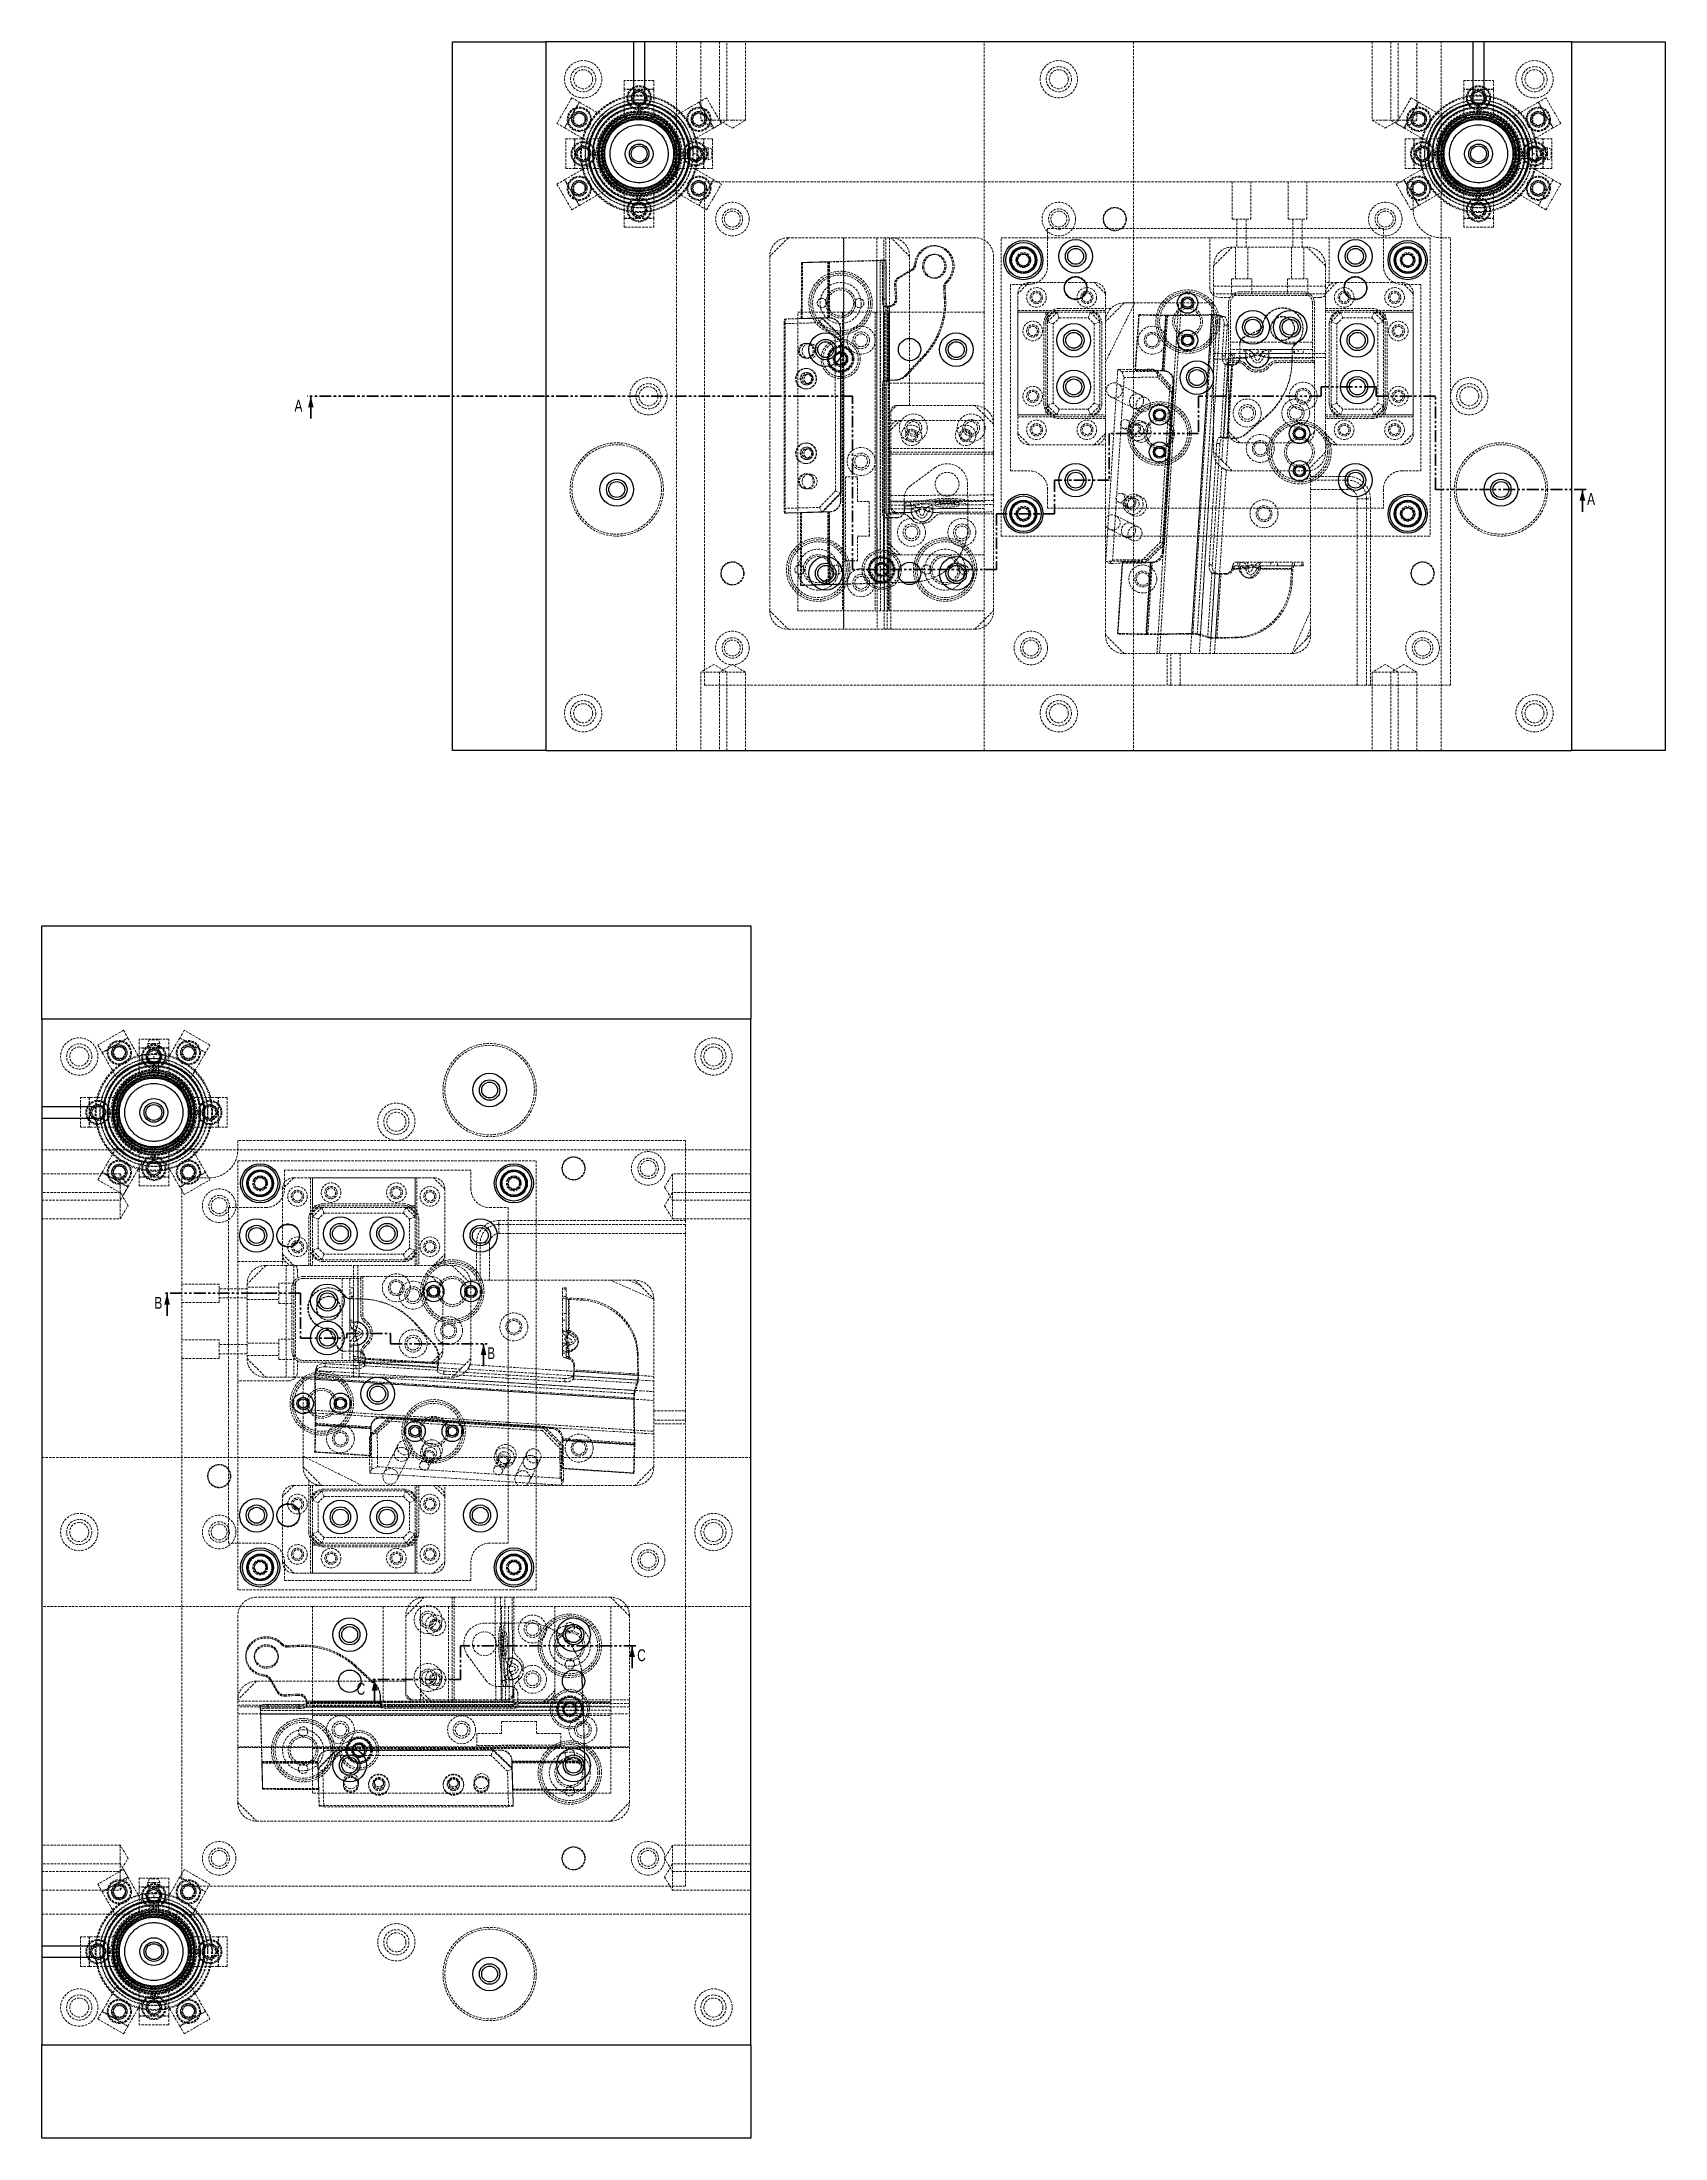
# Model space of a CAD drawing. Header units: millimetres. Extents: x 5 to 1495, y -1208 to 895.
# Drawn here: x 624 to 1494, y -1208 to -84 of the extents above; entities that cross this region are included whole.
import ezdxf

# ---------------------------------------------------------------- set-up
doc = ezdxf.new("R2010")
doc.units = ezdxf.units.MM
for name, pattern in [('CENTERX2', [20.32, 12.7, -2.54, 2.54, -2.54]), ('HIDDEN', [1.905, 1.27, -0.635]), ('PHANTOM', [12.7, 6.35, -1.27, 1.27, -1.27, 1.27, -1.27])]:
    doc.linetypes.add(name, pattern=pattern)
doc.styles.add('SLDTEXTSTYLE13', font='TXT', dxfattribs={"width": 0.75})

msp = doc.modelspace()

# ---------------------------------------------------------------- texts
at = {"color": 7, "linetype": 'Continuous', "char_height": 6.35, "attachment_point": 1, "style": 'SLDTEXTSTYLE13'}
for s, insert in [('A', (759.253, -275.635)), ('A', (1452.212, -325.635)), ('B', (684.125, -756.71)), ('B', (862.573, -783.71)), ('C', (942.983, -945.71)), ('C', (792.571, -963.71))]:
    msp.add_mtext(s, dxfattribs=dict(at, insert=insert))

# ---------------------------------------------------------------- linework, layer by layer
at = {"color": 7, "linetype": 'Continuous', "lineweight": 25}
for p, q in [((844.018, -463.72), (844.018, -83.72)), ((844.018, -83.72), (894.018, -83.72)), ((894.018, -83.72), (894.018, -463.72)), ((941.018, -83.72), (894.018, -83.72)), ((941.018, -83.72), (941.018, -116.887)), ((947.018, -83.72), (941.018, -83.72)), ((947.018, -116.887), (947.018, -83.72)), ((1391.018, -83.72), (947.018, -83.72)), ((1391.018, -83.72), (1391.018, -116.887)), ((1397.018, -83.72), (1391.018, -83.72)), ((1397.018, -116.887), (1397.018, -83.72)), ((1444.018, -83.72), (1397.018, -83.72)), ((1444.018, -463.72), (1444.018, -83.72)), ((1444.018, -83.72), (1494.018, -83.72)), ((1494.018, -83.72), (1494.018, -463.72)), ((971.002, -142.944), (971.006, -142.936)), ((971.006, -144.504), (971.002, -144.496)), ((1085.349, -373.467), (1091.025, -373.323)), ((1085.466, -373.555), (1091.025, -373.414)), ((1091.025, -373.323), (1093.001, -373.207)), ((1091.025, -373.414), (1092.883, -373.309)), ((894.018, -463.72), (844.018, -463.72)), ((894.018, -463.72), (1444.018, -463.72)), ((1494.018, -463.72), (1444.018, -463.72)), ((623.857, -607.795), (623.857, -557.795)), ((623.857, -557.795), (1003.857, -557.795)), ((1003.857, -557.795), (1003.857, -607.795)), ((1003.857, -607.795), (623.857, -607.795)), ((623.857, -607.795), (623.857, -654.795)), ((1003.857, -1157.795), (1003.857, -607.795)), ((657.024, -654.795), (623.857, -654.795)), ((623.857, -654.795), (623.857, -660.795)), ((623.857, -660.795), (657.024, -660.795)), ((623.857, -660.795), (623.857, -1104.795)), ((913.459, -960.789), (913.344, -958.812)), ((913.551, -960.788), (913.445, -958.93)), ((913.604, -966.464), (913.459, -960.789)), ((913.692, -966.347), (913.551, -960.788)), ((657.024, -1104.795), (623.857, -1104.795)), ((623.857, -1104.795), (623.857, -1110.795)), ((623.857, -1110.795), (657.024, -1110.795)), ((623.857, -1110.795), (623.857, -1157.795)), ((623.857, -1157.795), (1003.857, -1157.795)), ((623.857, -1207.795), (623.857, -1157.795)), ((1003.857, -1157.795), (1003.857, -1207.795)), ((1003.857, -1207.795), (623.857, -1207.795))]:
    msp.add_line(p, q, dxfattribs=at)
at = {"color": 7, "linetype": 'HIDDEN', "lineweight": 18}
for p, q in [((964.018, -83.72), (964.018, -143.429)), ((977.018, -83.72), (977.018, -125.72)), ((987.018, -83.72), (987.018, -125.72)), ((991.018, -125.72), (991.018, -83.72)), ((1001.018, -125.72), (1001.018, -83.72)), ((1129.018, -228.72), (1129.018, -83.72)), ((1209.018, -83.72), (1209.018, -463.72)), ((1337.018, -83.72), (1337.018, -125.72)), ((1347.018, -83.72), (1347.018, -125.72)), ((1351.018, -125.72), (1351.018, -83.72)), ((1361.018, -125.72), (1361.018, -83.72)), ((1374.018, -463.72), (1374.018, -83.72)), ((951.968, -104.42), (936.068, -104.42)), ((936.068, -109.22), (936.068, -104.42)), ((951.968, -109.02), (936.068, -109.02)), ((951.968, -109.22), (936.068, -109.22)), ((936.068, -109.22), (936.068, -124.22)), ((941.018, -111.988), (944.018, -110.256)), ((944.018, -110.256), (947.018, -111.988)), ((951.968, -109.22), (951.968, -104.42)), ((951.968, -124.22), (951.968, -109.22)), ((1386.068, -104.42), (1401.968, -104.42)), ((1386.068, -109.22), (1386.068, -104.42)), ((1401.968, -109.02), (1386.068, -109.02)), ((1401.968, -109.22), (1386.068, -109.22)), ((1386.068, -124.22), (1386.068, -109.22)), ((1391.018, -111.988), (1394.018, -110.256)), ((1394.018, -110.256), (1397.018, -111.988)), ((1401.968, -109.22), (1401.968, -104.42)), ((1401.968, -124.22), (1401.968, -109.22)), ((907.896, -113.685), (899.946, -127.455)), ((911.88, -115.985), (903.929, -129.755)), ((904.103, -129.855), (912.053, -116.085)), ((907.896, -113.685), (911.88, -115.985)), ((908.975, -123.488), (911.975, -121.756)), ((908.975, -126.952), (908.975, -123.488)), ((911.975, -121.756), (914.975, -123.488)), ((912.053, -116.085), (925.043, -123.585)), ((914.975, -123.488), (914.975, -126.952)), ((924.742, -124.106), (925.043, -123.585)), ((944.018, -117.184), (941.018, -115.452)), ((947.018, -115.452), (944.018, -117.184)), ((975.983, -116.085), (962.992, -123.585)), ((962.992, -123.585), (963.293, -124.106)), ((973.061, -123.488), (976.061, -121.756)), ((973.061, -126.952), (973.061, -123.488)), ((975.983, -116.085), (983.933, -129.855)), ((976.061, -121.756), (979.061, -123.488)), ((980.14, -113.685), (976.156, -115.985)), ((984.106, -129.755), (976.156, -115.985)), ((978.984, -123.532), (979.525, -123.22)), ((979.061, -123.488), (979.061, -126.952)), ((988.09, -127.455), (980.14, -113.685)), ((1357.896, -113.685), (1349.946, -127.455)), ((1361.879, -115.985), (1353.929, -129.755)), ((1354.103, -129.855), (1362.053, -116.085)), ((1357.896, -113.685), (1361.879, -115.985)), ((1358.975, -123.488), (1361.975, -121.756)), ((1358.975, -126.952), (1358.975, -123.488)), ((1361.975, -121.756), (1364.975, -123.488)), ((1362.053, -116.085), (1375.043, -123.585)), ((1364.975, -123.488), (1364.975, -126.952)), ((1374.742, -124.106), (1375.043, -123.585)), ((1394.018, -117.184), (1391.018, -115.452)), ((1397.018, -115.452), (1394.018, -117.184)), ((1425.983, -116.085), (1412.992, -123.585)), ((1412.992, -123.585), (1413.293, -124.106)), ((1423.061, -123.488), (1426.061, -121.756)), ((1423.061, -126.952), (1423.061, -123.488)), ((1425.983, -116.085), (1433.933, -129.855)), ((1426.061, -121.756), (1429.061, -123.488)), ((1430.14, -113.685), (1426.156, -115.985)), ((1434.106, -129.755), (1426.156, -115.985)), ((1428.984, -123.532), (1429.525, -123.22)), ((1429.061, -123.488), (1429.061, -126.952)), ((1438.09, -127.455), (1430.14, -113.685)), ((899.946, -127.455), (903.929, -129.755)), ((904.103, -129.855), (917.093, -137.355)), ((911.975, -128.684), (908.975, -126.952)), ((914.975, -126.952), (911.975, -128.684)), ((936.068, -124.22), (939.574, -124.22)), ((948.462, -124.22), (951.968, -124.22)), ((983.933, -129.855), (970.942, -137.355)), ((972.597, -127.22), (973.138, -126.907)), ((976.061, -128.684), (973.061, -126.952)), ((979.061, -126.952), (976.061, -128.684)), ((977.018, -125.72), (984.018, -125.72)), ((977.018, -125.72), (984.018, -129.926)), ((984.018, -125.72), (987.018, -125.72)), ((984.018, -129.926), (991.018, -125.72)), ((988.09, -127.455), (984.106, -129.755)), ((987.018, -125.72), (994.018, -125.72)), ((987.018, -125.72), (994.018, -129.926)), ((994.018, -125.72), (1001.018, -125.72)), ((994.018, -129.926), (1001.018, -125.72)), ((1337.018, -125.72), (1344.018, -125.72)), ((1337.018, -125.72), (1344.018, -129.926)), ((1344.018, -125.72), (1351.018, -125.72)), ((1344.018, -129.926), (1351.018, -125.72)), ((1347.018, -125.72), (1354.018, -129.926)), ((1349.946, -127.455), (1353.929, -129.755)), ((1351.018, -125.72), (1354.018, -125.72)), ((1354.018, -125.72), (1361.018, -125.72)), ((1354.018, -129.926), (1361.018, -125.72)), ((1354.103, -129.855), (1367.093, -137.355)), ((1361.975, -128.684), (1358.975, -126.952)), ((1364.975, -126.952), (1361.975, -128.684)), ((1389.574, -124.22), (1386.068, -124.22)), ((1401.968, -124.22), (1398.462, -124.22)), ((1433.933, -129.855), (1420.942, -137.355)), ((1422.597, -127.22), (1423.138, -126.907)), ((1426.061, -128.684), (1423.061, -126.952)), ((1429.061, -126.952), (1426.061, -128.684)), ((1438.09, -127.455), (1434.106, -129.755)), ((904.718, -151.67), (904.718, -135.77)), ((909.518, -135.77), (904.718, -135.77)), ((909.318, -135.77), (909.318, -151.67)), ((909.518, -135.77), (909.518, -151.67)), ((924.518, -135.77), (909.518, -135.77)), ((910.554, -143.72), (912.286, -140.72)), ((912.286, -146.72), (910.554, -143.72)), ((912.286, -140.72), (915.75, -140.72)), ((915.75, -140.72), (917.482, -143.72)), ((917.482, -143.72), (915.75, -146.72)), ((917.093, -137.355), (917.394, -136.834)), ((924.518, -135.77), (924.518, -139.276)), ((963.518, -139.276), (963.518, -135.77)), ((963.518, -135.77), (978.518, -135.77)), ((964.018, -144.138), (964.018, -463.72)), ((973.018, -141.22), (964.872, -141.22)), ((970.518, -140.72), (970.018, -141.22)), ((970.018, -141.22), (970.018, -146.22)), ((970.518, -140.72), (970.518, -146.72)), ((973.018, -140.72), (970.518, -140.72)), ((970.554, -143.72), (971.002, -142.944)), ((971.002, -144.496), (970.554, -143.72)), ((970.642, -136.834), (970.942, -137.355)), ((971.006, -142.936), (972.286, -140.72)), ((972.286, -146.72), (971.006, -144.504)), ((972.286, -140.72), (975.75, -140.72)), ((973.018, -140.22), (973.018, -143.72)), ((973.018, -140.22), (975.018, -140.22)), ((973.018, -143.72), (973.018, -147.22)), ((973.018, -143.72), (975.018, -143.72)), ((975.75, -140.72), (977.482, -143.72)), ((977.482, -143.72), (975.75, -146.72)), ((978.518, -151.67), (978.518, -135.77)), ((978.518, -135.77), (983.318, -135.77)), ((978.718, -151.67), (978.718, -135.77)), ((979.018, -146.282), (979.018, -141.158)), ((981.018, -140.47), (981.018, -143.72)), ((983.018, -141.22), (981.018, -140.47)), ((981.018, -143.72), (981.018, -146.97)), ((983.018, -143.72), (983.018, -141.22)), ((983.018, -146.22), (983.018, -143.72)), ((983.318, -135.77), (983.318, -151.67)), ((1354.718, -135.77), (1354.718, -151.67)), ((1359.518, -135.77), (1354.718, -135.77)), ((1359.318, -135.77), (1359.318, -151.67)), ((1359.518, -135.77), (1359.518, -151.67)), ((1374.518, -135.77), (1359.518, -135.77)), ((1360.554, -143.72), (1362.286, -140.72)), ((1362.286, -146.72), (1360.554, -143.72)), ((1362.286, -140.72), (1365.75, -140.72)), ((1365.75, -140.72), (1367.482, -143.72)), ((1367.482, -143.72), (1365.75, -146.72)), ((1367.093, -137.355), (1367.394, -136.834)), ((1374.518, -139.276), (1374.518, -135.77)), ((1413.518, -135.77), (1413.518, -139.276)), ((1428.518, -135.77), (1413.518, -135.77)), ((1423.018, -141.22), (1414.872, -141.22)), ((1420.518, -140.72), (1420.018, -141.22)), ((1420.018, -141.22), (1420.018, -146.22)), ((1420.518, -140.72), (1420.518, -146.72)), ((1423.018, -140.72), (1420.518, -140.72)), ((1420.554, -143.72), (1422.286, -140.72)), ((1422.286, -146.72), (1420.554, -143.72)), ((1420.642, -136.834), (1420.942, -137.355)), ((1422.286, -140.72), (1425.75, -140.72)), ((1423.018, -140.22), (1423.018, -143.72)), ((1423.018, -140.22), (1425.018, -140.22)), ((1423.018, -143.72), (1423.018, -147.22)), ((1423.018, -143.72), (1425.018, -143.72)), ((1425.75, -140.72), (1427.482, -143.72)), ((1427.482, -143.72), (1425.75, -146.72)), ((1428.518, -151.67), (1428.518, -135.77)), ((1428.518, -135.77), (1433.318, -135.77)), ((1428.718, -151.67), (1428.718, -135.77)), ((1429.018, -146.282), (1429.018, -141.158)), ((1431.018, -140.47), (1431.018, -143.72)), ((1433.018, -141.22), (1431.018, -140.47)), ((1431.018, -143.72), (1431.018, -146.97)), ((1433.018, -143.72), (1433.018, -141.22)), ((1433.018, -146.22), (1433.018, -143.72)), ((1433.318, -151.67), (1433.318, -135.77)), ((904.103, -157.585), (917.093, -150.085)), ((909.518, -151.67), (904.718, -151.67)), ((924.518, -151.67), (909.518, -151.67)), ((915.75, -146.72), (912.286, -146.72)), ((917.394, -150.606), (917.093, -150.085)), ((924.518, -148.164), (924.518, -151.67)), ((963.518, -151.67), (963.518, -148.164)), ((963.518, -151.67), (978.518, -151.67)), ((964.872, -146.22), (973.018, -146.22)), ((970.018, -146.22), (970.518, -146.72)), ((970.518, -146.72), (973.018, -146.72)), ((970.642, -150.606), (970.942, -150.085)), ((983.933, -157.585), (970.942, -150.085)), ((975.75, -146.72), (972.286, -146.72)), ((975.018, -147.22), (973.018, -147.22)), ((978.518, -151.67), (983.318, -151.67)), ((981.018, -146.97), (983.018, -146.22)), ((1354.103, -157.585), (1367.093, -150.085)), ((1359.518, -151.67), (1354.718, -151.67)), ((1359.518, -151.67), (1374.518, -151.67)), ((1365.75, -146.72), (1362.286, -146.72)), ((1367.394, -150.606), (1367.093, -150.085)), ((1374.518, -151.67), (1374.518, -148.164)), ((1413.518, -148.164), (1413.518, -151.67)), ((1413.518, -151.67), (1428.518, -151.67)), ((1414.872, -146.22), (1423.018, -146.22)), ((1420.018, -146.22), (1420.518, -146.72)), ((1420.518, -146.72), (1423.018, -146.72)), ((1420.642, -150.606), (1420.942, -150.085)), ((1433.933, -157.585), (1420.942, -150.085)), ((1425.75, -146.72), (1422.286, -146.72)), ((1425.018, -147.22), (1423.018, -147.22)), ((1428.518, -151.67), (1433.318, -151.67)), ((1431.018, -146.97), (1433.018, -146.22)), ((899.946, -159.985), (903.929, -157.685)), ((899.946, -159.985), (907.896, -173.755)), ((903.929, -157.685), (911.88, -171.455)), ((912.053, -171.355), (904.103, -157.585)), ((908.975, -160.488), (911.975, -158.756)), ((908.975, -163.952), (908.975, -160.488)), ((911.975, -165.684), (908.975, -163.952)), ((911.975, -158.756), (914.975, -160.488)), ((914.975, -163.952), (911.975, -165.684)), ((912.053, -171.355), (925.043, -163.855)), ((914.975, -160.488), (914.975, -163.952)), ((925.043, -163.855), (924.742, -163.334)), ((936.068, -163.22), (936.068, -178.22)), ((939.574, -163.22), (936.068, -163.22)), ((951.968, -163.22), (948.462, -163.22)), ((951.968, -178.22), (951.968, -163.22)), ((962.992, -163.855), (963.293, -163.334)), ((962.992, -163.855), (975.983, -171.355)), ((973.061, -160.488), (976.061, -158.756)), ((973.061, -163.952), (973.061, -160.488)), ((976.061, -165.684), (973.061, -163.952)), ((983.933, -157.585), (975.983, -171.355)), ((976.061, -158.756), (979.061, -160.488)), ((979.061, -163.952), (976.061, -165.684)), ((984.106, -157.685), (976.156, -171.455)), ((979.018, -158.72), (979.018, -428.72)), ((1359.018, -158.72), (979.018, -158.72)), ((979.061, -160.488), (979.061, -163.952)), ((980.14, -173.755), (988.09, -159.985)), ((988.09, -159.985), (984.106, -157.685)), ((1262.018, -158.72), (1262.018, -178.72)), ((1272.018, -178.72), (1272.018, -158.72)), ((1292.018, -158.72), (1292.018, -178.72)), ((1302.018, -178.72), (1302.018, -158.72)), ((1349.946, -159.985), (1353.929, -157.685)), ((1349.946, -159.985), (1357.896, -173.755)), ((1353.929, -157.685), (1361.879, -171.455)), ((1362.053, -171.355), (1354.103, -157.585)), ((1358.975, -160.488), (1361.975, -158.756)), ((1358.975, -163.952), (1358.975, -160.488)), ((1361.975, -165.684), (1358.975, -163.952)), ((1359.018, -173.72), (1359.018, -158.72)), ((1361.975, -158.756), (1364.975, -160.488)), ((1364.975, -163.952), (1361.975, -165.684)), ((1362.053, -171.355), (1375.043, -163.855)), ((1364.975, -160.488), (1364.975, -163.952)), ((1375.043, -163.855), (1374.742, -163.334)), ((1386.068, -163.22), (1386.068, -178.22)), ((1386.068, -163.22), (1389.574, -163.22)), ((1398.462, -163.22), (1401.968, -163.22)), ((1401.968, -163.22), (1401.968, -178.22)), ((1412.992, -163.855), (1413.293, -163.334)), ((1412.992, -163.855), (1425.983, -171.355)), ((1423.061, -160.488), (1426.061, -158.756)), ((1423.061, -163.952), (1423.061, -160.488)), ((1426.061, -165.684), (1423.061, -163.952)), ((1433.933, -157.585), (1425.983, -171.355)), ((1426.061, -158.756), (1429.061, -160.488)), ((1429.061, -163.952), (1426.061, -165.684)), ((1434.106, -157.685), (1426.156, -171.455)), ((1429.061, -160.488), (1429.061, -163.952)), ((1430.14, -173.755), (1438.09, -159.985)), ((1438.09, -159.985), (1434.106, -157.685)), ((907.896, -173.755), (911.88, -171.455)), ((936.068, -178.22), (951.968, -178.22)), ((936.068, -178.22), (936.068, -183.02)), ((936.068, -178.42), (951.968, -178.42)), ((941.018, -171.988), (944.018, -170.256)), ((941.018, -175.452), (941.018, -171.988)), ((944.018, -177.184), (941.018, -175.452)), ((944.018, -170.256), (947.018, -171.988)), ((947.018, -175.452), (944.018, -177.184)), ((947.018, -171.988), (947.018, -175.452)), ((951.968, -178.22), (951.968, -183.02)), ((980.14, -173.755), (976.156, -171.455)), ((1262.018, -178.72), (1272.018, -178.72)), ((1264.518, -178.72), (1264.518, -193.72)), ((1269.518, -193.72), (1269.518, -178.72)), ((1292.018, -178.72), (1302.018, -178.72)), ((1294.518, -178.72), (1294.518, -193.72)), ((1299.518, -193.72), (1299.518, -178.72)), ((1357.896, -173.755), (1361.879, -171.455)), ((1386.068, -178.22), (1401.968, -178.22)), ((1386.068, -178.22), (1386.068, -183.02)), ((1386.068, -178.42), (1401.968, -178.42)), ((1391.018, -171.988), (1394.018, -170.256)), ((1391.018, -175.452), (1391.018, -171.988)), ((1394.018, -177.184), (1391.018, -175.452)), ((1394.018, -170.256), (1397.018, -171.988)), ((1397.018, -175.452), (1394.018, -177.184)), ((1397.018, -171.988), (1397.018, -175.452)), ((1401.968, -178.22), (1401.968, -183.02)), ((1430.14, -173.755), (1426.156, -171.455)), ((936.068, -183.02), (951.968, -183.02)), ((1024.018, -188.72), (1014.018, -198.72)), ((1124.018, -188.72), (1024.018, -188.72)), ((1053.513, -188.72), (1053.513, -398.72)), ((1053.752, -398.72), (1053.752, -188.72)), ((1071.457, -188.72), (1071.562, -398.72)), ((1075.301, -398.72), (1075.196, -188.72)), ((1076.254, -336.72), (1076.254, -188.72)), ((1078.23, -188.72), (1078.23, -336.72)), ((1089.018, -198.72), (1079.018, -188.72)), ((1138.018, -348.72), (1138.018, -188.72)), ((1138.018, -188.72), (1368.018, -188.72)), ((1163.018, -203.72), (1163.018, -183.72)), ((1163.018, -183.72), (1343.018, -183.72)), ((1250.018, -215.72), (1250.018, -188.72)), ((1314.018, -188.72), (1314.018, -214.248)), ((1343.018, -183.72), (1343.018, -203.72)), ((1368.018, -188.72), (1368.018, -348.72)), ((1379.018, -188.72), (1374.018, -188.72)), ((1379.018, -428.72), (1379.018, -188.72)), ((1401.968, -183.02), (1386.068, -183.02)), ((1014.018, -198.72), (1014.018, -388.72)), ((1030.951, -232.012), (1031.055, -201.983)), ((1030.951, -232.103), (1031.056, -202.074)), ((1031.055, -201.983), (1045.098, -201.605)), ((1031.055, -201.983), (1031.559, -201.989)), ((1031.056, -202.074), (1045.099, -201.696)), ((1031.056, -202.074), (1031.559, -202.08)), ((1031.559, -201.989), (1031.454, -232.017)), ((1031.559, -202.08), (1031.455, -232.108)), ((1031.559, -201.989), (1045.602, -201.611)), ((1031.559, -202.08), (1045.602, -201.702)), ((1045.098, -201.605), (1045.129, -231.615)), ((1045.098, -201.605), (1045.602, -201.611)), ((1045.099, -201.696), (1045.13, -231.706)), ((1045.099, -201.696), (1045.602, -201.702)), ((1045.602, -201.611), (1045.633, -231.621)), ((1045.602, -201.702), (1045.633, -231.712)), ((1045.893, -201.594), (1071.357, -200.932)), ((1045.893, -201.685), (1071.357, -201.023)), ((1045.924, -231.602), (1045.893, -201.594)), ((1045.893, -201.594), (1045.999, -201.6)), ((1045.924, -231.693), (1045.893, -201.685)), ((1045.893, -201.685), (1045.999, -201.691)), ((1045.999, -201.6), (1071.463, -200.938)), ((1045.999, -201.691), (1071.464, -201.029)), ((1046.03, -231.608), (1045.999, -201.6)), ((1046.03, -231.7), (1045.999, -201.691)), ((1071.357, -200.932), (1071.443, -373.976)), ((1071.463, -200.938), (1071.357, -200.932)), ((1071.357, -201.023), (1071.444, -374.068)), ((1071.464, -201.029), (1071.357, -201.023)), ((1071.463, -200.938), (1071.549, -373.983)), ((1071.464, -201.029), (1071.55, -374.074)), ((1073.226, -200.827), (1073.845, -200.793)), ((1073.226, -200.827), (1073.312, -373.913)), ((1075.202, -200.827), (1073.226, -200.827)), ((1073.227, -200.918), (1073.846, -200.884)), ((1073.227, -200.918), (1073.313, -374.004)), ((1075.202, -200.918), (1073.227, -200.918)), ((1075.821, -200.793), (1073.845, -200.793)), ((1075.822, -200.884), (1073.846, -200.884)), ((1075.202, -200.827), (1075.821, -200.793)), ((1075.202, -200.827), (1075.288, -373.913)), ((1075.202, -200.918), (1075.822, -200.884)), ((1075.202, -200.918), (1075.289, -374.004)), ((1089.018, -278.72), (1089.018, -198.72)), ((1102.682, -197.568), (1101.964, -197.563)), ((1102.683, -197.659), (1101.965, -197.654)), ((1102.718, -192.968), (1101.999, -192.963)), ((1102.718, -193.059), (1102, -193.054)), ((1134.018, -303.72), (1134.018, -198.72)), ((1146.018, -200.72), (1146.274, -199.429)), ((1146.83, -200.72), (1146.018, -200.72)), ((1153.878, -199.673), (1153.906, -200.159)), ((1262.018, -193.72), (1252.018, -203.72)), ((1302.018, -193.72), (1262.018, -193.72)), ((1263.718, -193.72), (1263.718, -210.72)), ((1270.318, -210.72), (1270.318, -193.72)), ((1293.718, -193.72), (1293.718, -210.72)), ((1300.318, -210.72), (1300.318, -193.72)), ((1312.018, -203.72), (1302.018, -193.72)), ((1352.83, -200.72), (1352.018, -200.72)), ((1359.878, -199.673), (1359.906, -200.159)), ((1074.473, -204.78), (1074.482, -221.493)), ((1074.473, -204.78), (1076.449, -204.78)), ((1074.474, -204.871), (1074.482, -221.585)), ((1074.474, -204.871), (1076.449, -204.871)), ((1076.457, -221.493), (1076.449, -204.78)), ((1076.458, -221.585), (1076.449, -204.871)), ((1089.767, -206.028), (1082.927, -210.025)), ((1083.645, -210.031), (1082.927, -210.025)), ((1089.767, -206.119), (1082.928, -210.116)), ((1083.646, -210.122), (1082.928, -210.116)), ((1090.485, -206.033), (1083.645, -210.031)), ((1090.485, -206.124), (1083.646, -210.122)), ((1090.485, -206.033), (1089.767, -206.028)), ((1090.485, -206.124), (1089.767, -206.119)), ((1092.415, -202.908), (1091.697, -202.902)), ((1092.416, -202.999), (1091.698, -202.993)), ((1101.865, -210.362), (1102.583, -210.368)), ((1101.866, -210.453), (1102.584, -210.459)), ((1109.298, -212.327), (1108.579, -212.321)), ((1109.298, -212.418), (1108.58, -212.412)), ((1153.018, -212.72), (1147.018, -218.72)), ((1153.018, -212.72), (1188.018, -212.72)), ((1194.018, -218.72), (1188.018, -212.72)), ((1252.018, -203.72), (1252.018, -214.72)), ((1272.518, -210.72), (1261.518, -210.72)), ((1261.518, -210.72), (1261.518, -218.72)), ((1272.518, -218.72), (1272.518, -210.72)), ((1302.518, -210.72), (1291.518, -210.72)), ((1291.518, -210.72), (1291.518, -218.72)), ((1302.518, -218.72), (1302.518, -210.72)), ((1312.018, -214.72), (1312.018, -203.72)), ((1318.018, -212.72), (1312.018, -212.72)), ((1318.018, -212.72), (1312.018, -218.72)), ((1318.018, -212.72), (1353.018, -212.72)), ((1359.018, -218.72), (1353.018, -212.72)), ((1074.482, -221.493), (1076.457, -221.493)), ((1074.482, -221.585), (1076.458, -221.585)), ((1080.986, -213.789), (1081.418, -221.217)), ((1081.705, -213.795), (1080.986, -213.789)), ((1080.987, -213.88), (1081.419, -221.308)), ((1081.705, -213.886), (1080.987, -213.88)), ((1082.136, -221.223), (1081.418, -221.217)), ((1082.137, -221.314), (1081.419, -221.308)), ((1081.705, -213.795), (1082.136, -221.223)), ((1081.705, -213.886), (1082.137, -221.314)), ((1107.588, -220.97), (1107.277, -215.614)), ((1107.995, -215.62), (1107.277, -215.614)), ((1107.589, -221.061), (1107.278, -215.705)), ((1107.996, -215.711), (1107.278, -215.705)), ((1108.307, -220.976), (1107.588, -220.97)), ((1108.307, -221.067), (1107.589, -221.061)), ((1107.995, -215.62), (1108.307, -220.976)), ((1107.996, -215.711), (1108.307, -221.067)), ((1143.018, -213.72), (1143.018, -313.72)), ((1153.018, -213.72), (1143.018, -213.72)), ((1147.018, -293.72), (1147.018, -218.72)), ((1147.018, -228.72), (1147.018, -218.72)), ((1181.518, -220.72), (1181.521, -220.591)), ((1194.018, -218.72), (1194.018, -293.72)), ((1194.018, -218.72), (1194.018, -228.72)), ((1194.018, -255.356), (1209.686, -223.72)), ((1204.018, -223.72), (1194.018, -233.72)), ((1252.018, -223.72), (1204.018, -223.72)), ((1209.686, -223.72), (1204.018, -223.72)), ((1221.601, -411.72), (1233.23, -223.72)), ((1234.661, -223.72), (1223.031, -411.72)), ((1251.292, -223.72), (1239.566, -411.72)), ((1252.018, -214.72), (1312.018, -214.72)), ((1252.018, -218.72), (1252.018, -214.72)), ((1252.018, -218.72), (1252.018, -223.72)), ((1266.018, -218.72), (1252.018, -218.72)), ((1252.018, -223.72), (1252.018, -287.841)), ((1260.822, -220.72), (1255.018, -220.72)), ((1260.018, -223.72), (1260.018, -255.72)), ((1261.018, -254.72), (1261.018, -223.72)), ((1263.018, -219.72), (1303.018, -219.72)), ((1300.018, -217.72), (1266.018, -217.72)), ((1266.018, -218.72), (1300.018, -218.72)), ((1312.018, -218.72), (1300.018, -218.72)), ((1305.018, -223.72), (1305.018, -254.72)), ((1309.018, -220.72), (1305.214, -220.72)), ((1306.018, -255.72), (1306.018, -223.72)), ((1312.018, -214.72), (1312.018, -218.72)), ((1312.018, -293.72), (1312.018, -218.72)), ((1312.018, -228.72), (1312.018, -218.72)), ((1363.018, -213.72), (1353.018, -213.72)), ((1359.018, -218.72), (1359.018, -293.72)), ((1359.018, -218.72), (1359.018, -228.72)), ((1363.018, -313.72), (1363.018, -213.72)), ((1021.703, -234.817), (1021.933, -232.33)), ((1040.679, -234.304), (1021.703, -234.817)), ((1021.703, -234.817), (1021.703, -333.848)), ((1021.933, -232.33), (1041.894, -231.79)), ((1021.933, -232.33), (1022.314, -232.352)), ((1042.275, -231.813), (1022.314, -232.352)), ((1022.314, -232.352), (1022.314, -336.385)), ((1029.018, -388.72), (1029.018, -228.72)), ((1029.018, -228.72), (1129.018, -228.72)), ((1045.129, -231.615), (1030.951, -232.012)), ((1045.13, -231.706), (1030.951, -232.103)), ((1031.454, -232.017), (1030.951, -232.012)), ((1031.455, -232.108), (1030.951, -232.103)), ((1045.633, -231.621), (1031.454, -232.017)), ((1045.633, -231.712), (1031.455, -232.108)), ((1040.679, -234.304), (1041.894, -231.79)), ((1049.165, -242.567), (1040.679, -234.304)), ((1041.894, -231.79), (1051.89, -241.523)), ((1041.894, -231.79), (1042.275, -231.813)), ((1052.271, -241.546), (1042.275, -231.813)), ((1045.129, -231.615), (1045.696, -231.604)), ((1045.633, -231.621), (1045.129, -231.615)), ((1045.13, -231.706), (1045.696, -231.696)), ((1045.633, -231.712), (1045.13, -231.706)), ((1045.916, -231.611), (1045.633, -231.621)), ((1045.916, -231.702), (1045.633, -231.712)), ((1045.916, -231.611), (1045.696, -231.604)), ((1045.916, -231.702), (1045.696, -231.696)), ((1046.03, -231.608), (1045.924, -231.602)), ((1046.03, -231.7), (1045.924, -231.693)), ((1046.389, -231.619), (1046.283, -231.613)), ((1046.39, -231.71), (1046.283, -231.704)), ((1053.018, -228.72), (1053.018, -388.72)), ((1070.562, -228.72), (1070.642, -388.72)), ((1073.446, -388.72), (1073.367, -228.72)), ((1075.058, -225.47), (1075.078, -265.093)), ((1077.034, -225.47), (1075.058, -225.47)), ((1075.059, -225.561), (1075.078, -265.184)), ((1077.034, -225.561), (1075.059, -225.561)), ((1075.124, -225.48), (1077.067, -225.48)), ((1075.125, -225.571), (1077.068, -225.571)), ((1077.083, -225.481), (1075.157, -225.48)), ((1077.084, -225.572), (1075.158, -225.571)), ((1075.569, -228.72), (1075.569, -388.72)), ((1077.034, -225.47), (1077.053, -265.093)), ((1077.034, -225.561), (1077.054, -265.184)), ((1077.545, -228.72), (1077.545, -388.72)), ((1077.573, -225.471), (1077.694, -225.47)), ((1077.593, -265.07), (1077.573, -225.471)), ((1077.573, -225.562), (1077.695, -225.561)), ((1077.593, -265.161), (1077.573, -225.562)), ((1077.694, -225.47), (1078.412, -225.476)), ((1077.695, -225.561), (1078.413, -225.567)), ((1078.018, -266.72), (1078.018, -228.72)), ((1078.311, -265.076), (1078.291, -225.476)), ((1078.412, -225.476), (1078.291, -225.476)), ((1078.311, -265.167), (1078.292, -225.567)), ((1078.413, -225.567), (1078.292, -225.567)), ((1129.018, -228.72), (1129.018, -388.72)), ((1147.018, -227.72), (1169.018, -227.72)), ((1147.018, -283.72), (1147.018, -228.72)), ((1147.018, -228.72), (1163.018, -228.72)), ((1168.018, -228.72), (1147.018, -228.72)), ((1161.018, -277.72), (1161.018, -234.72)), ((1162.018, -228.72), (1162.018, -234.72)), ((1162.018, -234.72), (1162.018, -277.72)), ((1163.018, -233.72), (1168.018, -228.72)), ((1163.018, -228.72), (1163.018, -233.72)), ((1163.018, -278.72), (1163.018, -233.72)), ((1163.018, -233.72), (1166.018, -234.962)), ((1166.018, -234.962), (1169.26, -231.72)), ((1166.018, -277.477), (1166.018, -234.962)), ((1168.018, -228.72), (1186.018, -228.72)), ((1168.018, -228.72), (1169.26, -231.72)), ((1169.018, -226.72), (1194.018, -226.72)), ((1185.018, -227.72), (1169.018, -227.72)), ((1169.26, -231.72), (1184.775, -231.72)), ((1186.018, -228.72), (1184.775, -231.72)), ((1184.775, -231.72), (1188.018, -234.962)), ((1185.018, -227.72), (1194.018, -227.72)), ((1186.018, -228.72), (1191.018, -233.72)), ((1194.018, -228.72), (1186.018, -228.72)), ((1188.018, -234.962), (1191.018, -233.72)), ((1188.018, -234.962), (1188.018, -277.477)), ((1191.018, -233.72), (1191.018, -278.72)), ((1192.018, -277.72), (1192.018, -234.72)), ((1196.876, -226.72), (1194.018, -226.72)), ((1211.852, -229.929), (1209.877, -259.596)), ((1210.102, -259.89), (1212.076, -230.223)), ((1212.076, -230.223), (1211.852, -229.929)), ((1211.852, -229.929), (1226.264, -230.224)), ((1212.076, -230.223), (1226.489, -230.518)), ((1226.264, -230.224), (1224.43, -259.879)), ((1226.489, -230.518), (1224.655, -260.172)), ((1224.823, -259.879), (1226.657, -230.226)), ((1225.44, -260.185), (1227.274, -230.531)), ((1226.489, -230.518), (1226.264, -230.224)), ((1226.657, -230.226), (1250.903, -229.959)), ((1227.274, -230.531), (1226.657, -230.226)), ((1227.274, -230.531), (1251.52, -230.264)), ((1250.903, -229.959), (1240.238, -400.955)), ((1251.52, -230.264), (1240.854, -401.26)), ((1253.872, -230.437), (1243.204, -401.474)), ((1255.6, -230.402), (1244.932, -401.439)), ((1250.903, -229.959), (1251.52, -230.264)), ((1255.6, -230.402), (1253.872, -230.437)), ((1253.872, -230.437), (1255.859, -231.023)), ((1255.6, -230.402), (1257.587, -230.988)), ((1257.587, -230.988), (1255.859, -231.023)), ((1257.619, -235.588), (1256.589, -252.104)), ((1257.619, -235.588), (1259.348, -235.553)), ((1258.317, -252.069), (1259.348, -235.553)), ((1278.148, -235.477), (1278.148, -235.759)), ((1312.018, -226.72), (1337.018, -226.72)), ((1321.018, -227.72), (1312.018, -227.72)), ((1320.018, -228.72), (1312.018, -228.72)), ((1314.018, -234.72), (1314.018, -277.72)), ((1315.018, -233.72), (1320.018, -228.72)), ((1315.018, -278.72), (1315.018, -233.72)), ((1318.018, -234.962), (1315.018, -233.72)), ((1318.018, -234.962), (1321.26, -231.72)), ((1318.018, -277.477), (1318.018, -234.962)), ((1320.018, -228.72), (1338.018, -228.72)), ((1321.26, -231.72), (1320.018, -228.72)), ((1337.018, -227.72), (1321.018, -227.72)), ((1321.26, -231.72), (1336.775, -231.72)), ((1336.775, -231.72), (1338.018, -228.72)), ((1336.775, -231.72), (1340.018, -234.962)), ((1359.018, -227.72), (1337.018, -227.72)), ((1338.018, -228.72), (1343.018, -233.72)), ((1359.018, -228.72), (1338.018, -228.72)), ((1343.018, -233.72), (1340.018, -234.962)), ((1340.018, -234.962), (1340.018, -277.477)), ((1343.018, -233.72), (1343.018, -228.72)), ((1343.018, -228.72), (1359.018, -228.72)), ((1343.018, -233.72), (1343.018, -278.72)), ((1344.018, -234.72), (1344.018, -228.72)), ((1344.018, -277.72), (1344.018, -234.72)), ((1345.018, -234.72), (1345.018, -277.72)), ((1359.018, -228.72), (1359.018, -283.72)), ((1034.225, -245.357), (1033.614, -245.321)), ((1035.657, -245.441), (1034.225, -245.357)), ((1049.165, -242.567), (1051.89, -241.523)), ((1049.249, -324.52), (1049.165, -242.567)), ((1051.89, -241.523), (1051.977, -325.547)), ((1051.89, -241.523), (1052.271, -241.546)), ((1052.016, -329.621), (1051.921, -237.595)), ((1051.921, -237.595), (1052.027, -237.601)), ((1052.017, -329.713), (1051.922, -237.686)), ((1051.922, -237.686), (1052.028, -237.692)), ((1052.122, -329.628), (1052.027, -237.601)), ((1052.123, -329.719), (1052.028, -237.692)), ((1052.358, -325.57), (1052.271, -241.546)), ((1305.018, -244.72), (1261.018, -244.72)), ((1266.018, -245.517), (1266.018, -245.798)), ((1266.018, -245.798), (1266.018, -253.167)), ((1275.889, -238.436), (1268.327, -241.928)), ((1275.889, -238.718), (1268.327, -242.209)), ((1268.327, -241.928), (1268.327, -242.209)), ((1275.889, -238.436), (1275.889, -238.718)), ((1282.608, -237.21), (1282.608, -237.492)), ((1295.408, -237.492), (1295.408, -237.21)), ((1295.615, -245.917), (1295.615, -246.199)), ((1300.008, -237.492), (1300.008, -237.21)), ((1033.143, -253.307), (1033.754, -253.343)), ((1033.754, -253.343), (1035.186, -253.428)), ((1048.018, -253.72), (1048.83, -253.72)), ((1053.966, -257.136), (1054.42, -256.833)), ((1096.741, -251.738), (1087.067, -262.125)), ((1096.741, -251.829), (1087.068, -262.216)), ((1087.785, -262.13), (1097.459, -251.744)), ((1087.786, -262.222), (1097.459, -251.835)), ((1097.459, -251.744), (1096.741, -251.738)), ((1097.459, -251.835), (1096.741, -251.829)), ((1252.018, -250.72), (1263.057, -250.72)), ((1259.794, -253.772), (1252.018, -253.772)), ((1258.185, -256.607), (1255.742, -295.762)), ((1256.405, -308.107), (1259.794, -253.772)), ((1256.589, -252.104), (1258.317, -252.069)), ((1259.913, -256.572), (1257.471, -295.727)), ((1259.913, -256.572), (1258.185, -256.607)), ((1260.041, -256.619), (1258.44, -256.69)), ((1262.45, -253.144), (1258.868, -310.57)), ((1259.201, -295.961), (1261.641, -256.83)), ((1259.201, -296.243), (1261.641, -257.112)), ((1260.018, -254.72), (1261.018, -254.72)), ((1260.018, -292.72), (1260.018, -255.72)), ((1260.018, -255.72), (1265.376, -255.72)), ((1269.112, -248.72), (1261.018, -248.72)), ((1261.018, -253.283), (1269.112, -253.283)), ((1265.376, -254.72), (1261.018, -254.72)), ((1261.771, -256.838), (1261.641, -256.83)), ((1261.641, -257.112), (1261.771, -257.12)), ((1261.771, -257.12), (1261.771, -256.838)), ((1263.057, -250.72), (1269.112, -250.72)), ((1269.114, -253.001), (1263.057, -253.001)), ((1266.016, -253.001), (1266.016, -253.283)), ((1266.016, -253.001), (1269.112, -253.001)), ((1266.016, -253.283), (1269.112, -253.283)), ((1269.112, -248.72), (1266.018, -248.72)), ((1269.112, -250.72), (1266.018, -250.72)), ((1266.018, -252.977), (1266.018, -253.108)), ((1266.018, -253.108), (1266.018, -253.167)), ((1268.204, -256.891), (1270.275, -258.962)), ((1268.327, -248.72), (1268.327, -250.72)), ((1270.982, -258.255), (1268.911, -256.184)), ((1269.631, -248.744), (1269.036, -248.843)), ((1269.706, -248.752), (1269.036, -248.842)), ((1269.129, -248.72), (1269.112, -248.72)), ((1269.112, -248.72), (1269.57, -248.798)), ((1269.112, -253.283), (1269.13, -253.278)), ((1269.239, -249.082), (1269.188, -248.83)), ((1275.853, -248.72), (1275.853, -250.72)), ((1278.055, -250.72), (1278.055, -248.72)), ((1278.315, -250.72), (1278.315, -248.72)), ((1282.124, -256.184), (1280.053, -258.255)), ((1280.76, -258.962), (1282.831, -256.891)), ((1281.841, -248.842), (1281.17, -248.752)), ((1281.84, -248.842), (1281.17, -248.752)), ((1281.177, -248.72), (1281.764, -248.72)), ((1281.306, -248.793), (1281.764, -248.72)), ((1281.763, -253.273), (1281.746, -253.278)), ((1281.747, -248.72), (1281.764, -248.72)), ((1281.747, -253.278), (1281.764, -253.283)), ((1312.018, -253.001), (1281.761, -253.001)), ((1281.763, -250.72), (1312.018, -250.72)), ((1305.018, -248.72), (1281.764, -248.72)), ((1294.185, -248.72), (1281.764, -248.72)), ((1294.185, -250.72), (1281.764, -250.72)), ((1281.764, -253.002), (1294.018, -253.001)), ((1281.764, -253.283), (1305.018, -253.283)), ((1281.764, -253.283), (1294.018, -253.283)), ((1282.618, -250.72), (1282.012, -250.72)), ((1282.618, -248.72), (1282.618, -250.72)), ((1282.618, -250.72), (1294.189, -250.72)), ((1305.018, -254.72), (1285.66, -254.72)), ((1285.66, -255.72), (1306.018, -255.72)), ((1294.018, -249.083), (1294.018, -249.365)), ((1294.018, -254.678), (1294.018, -249.365)), ((1294.018, -254.678), (1294.018, -253.283)), ((1294.185, -248.72), (1294.185, -250.72)), ((1294.986, -250.72), (1294.986, -248.72)), ((1297.356, -250.72), (1294.986, -250.72)), ((1295.418, -250.72), (1295.418, -248.72)), ((1297.356, -248.72), (1297.356, -250.72)), ((1297.356, -250.72), (1300.018, -250.72)), ((1300.018, -250.72), (1300.018, -248.72)), ((1305.018, -254.72), (1306.018, -254.72)), ((1306.018, -255.72), (1306.018, -292.72)), ((1033.503, -267.627), (1033.795, -267.644)), ((1034.021, -258.842), (1033.702, -258.824)), ((1033.842, -266.846), (1034.746, -266.899)), ((1034.184, -261.056), (1033.892, -261.038)), ((1035.04, -261.908), (1034.137, -261.854)), ((1074.505, -269.093), (1074.506, -269.764)), ((1076.481, -269.093), (1074.505, -269.093)), ((1074.506, -269.184), (1074.506, -269.855)), ((1076.482, -269.184), (1074.506, -269.184)), ((1074.506, -269.764), (1074.538, -334.84)), ((1075.078, -265.093), (1077.053, -265.093)), ((1075.078, -265.184), (1077.054, -265.184)), ((1075.177, -265.08), (1077.103, -265.08)), ((1075.178, -265.171), (1077.104, -265.172)), ((1076.481, -269.093), (1076.481, -269.764)), ((1076.481, -269.764), (1076.514, -334.84)), ((1076.482, -269.184), (1076.482, -269.855)), ((1080.469, -265.065), (1077.593, -265.07)), ((1080.47, -265.156), (1077.593, -265.161)), ((1078.018, -266.72), (1078.018, -292.72)), ((1129.018, -266.72), (1078.018, -266.72)), ((1078.018, -286.72), (1078.018, -266.72)), ((1081.187, -265.071), (1078.311, -265.076)), ((1081.188, -265.162), (1078.311, -265.167)), ((1080.469, -265.065), (1081.187, -265.071)), ((1080.47, -265.156), (1081.188, -265.162)), ((1087.785, -262.13), (1087.067, -262.125)), ((1087.786, -262.222), (1087.068, -262.216)), ((1200.624, -259.468), (1194.162, -362.269)), ((1204.015, -263.696), (1197.865, -361.555)), ((1212.441, -272.858), (1200.582, -266.985)), ((1219.631, -259.239), (1200.624, -259.468)), ((1202.835, -260.564), (1200.624, -259.468)), ((1202.835, -260.564), (1221.843, -260.334)), ((1204.015, -263.696), (1202.835, -260.564)), ((1222.084, -263.478), (1204.015, -263.696)), ((1224.43, -259.879), (1209.877, -259.596)), ((1209.877, -259.596), (1210.102, -259.89)), ((1224.655, -260.172), (1210.102, -259.89)), ((1221.843, -260.334), (1219.631, -259.239)), ((1228.528, -269.009), (1219.631, -259.239)), ((1222.084, -263.478), (1221.843, -260.334)), ((1221.843, -260.334), (1230.74, -270.104)), ((1229.638, -271.773), (1222.084, -263.478)), ((1223.392, -352.039), (1228.528, -269.009)), ((1224.713, -259.879), (1224.43, -259.879)), ((1224.43, -259.879), (1224.655, -260.172)), ((1224.713, -259.879), (1224.43, -259.879)), ((1224.526, -356.83), (1230.152, -265.892)), ((1224.655, -260.172), (1225.22, -260.182)), ((1224.655, -260.172), (1225.22, -260.182)), ((1224.713, -259.879), (1225.22, -260.182)), ((1224.823, -259.879), (1225.44, -260.185)), ((1225.143, -357.135), (1230.769, -266.197)), ((1227.736, -260.737), (1227.119, -260.431)), ((1227.736, -260.737), (1227.119, -260.431)), ((1230.74, -270.104), (1228.528, -269.009)), ((1230.769, -266.197), (1230.152, -265.892)), ((1276.518, -259.72), (1274.518, -259.72)), ((1274.518, -260.72), (1276.518, -260.72)), ((1033.055, -269.804), (1033.374, -269.823)), ((1074.506, -269.855), (1074.539, -334.931)), ((1076.482, -269.855), (1076.514, -334.931)), ((1079.018, -281.72), (1082.018, -278.72)), ((1082.018, -278.72), (1089.018, -278.72)), ((1124.018, -278.72), (1082.018, -278.72)), ((1124.018, -278.72), (1089.018, -278.72)), ((1134.018, -288.72), (1124.018, -278.72)), ((1162.018, -277.72), (1162.018, -283.72)), ((1163.018, -278.72), (1166.018, -277.477)), ((1168.018, -283.72), (1163.018, -278.72)), ((1163.018, -278.72), (1163.018, -283.72)), ((1169.26, -280.72), (1166.018, -277.477)), ((1169.26, -280.72), (1168.018, -283.72)), ((1184.775, -280.72), (1169.26, -280.72)), ((1188.018, -277.477), (1184.775, -280.72)), ((1184.775, -280.72), (1186.018, -283.72)), ((1191.018, -278.72), (1186.018, -283.72)), ((1188.018, -277.477), (1191.018, -278.72)), ((1197.032, -274.154), (1208.891, -280.027)), ((1208.891, -280.027), (1212.438, -281.784)), ((1215.988, -274.615), (1212.441, -272.858)), ((1224.628, -352.756), (1229.638, -271.773)), ((1230.74, -270.104), (1225.604, -353.134)), ((1229.638, -271.773), (1230.74, -270.104)), ((1318.018, -277.477), (1315.018, -278.72)), ((1320.018, -283.72), (1315.018, -278.72)), ((1321.26, -280.72), (1318.018, -277.477)), ((1320.018, -283.72), (1321.26, -280.72)), ((1336.775, -280.72), (1321.26, -280.72)), ((1340.018, -277.477), (1336.775, -280.72)), ((1338.018, -283.72), (1336.775, -280.72)), ((1343.018, -278.72), (1338.018, -283.72)), ((1343.018, -278.72), (1340.018, -277.477)), ((1343.018, -283.72), (1343.018, -278.72)), ((1344.018, -283.72), (1344.018, -277.72)), ((1078.018, -292.72), (1084.018, -286.72)), ((1084.018, -286.72), (1078.018, -286.72)), ((1079.018, -303.72), (1079.018, -281.72)), ((1084.018, -286.72), (1129.018, -286.72)), ((1163.018, -283.72), (1147.018, -283.72)), ((1147.018, -293.72), (1147.018, -283.72)), ((1147.018, -283.72), (1168.018, -283.72)), ((1147.018, -284.72), (1169.018, -284.72)), ((1186.018, -283.72), (1168.018, -283.72)), ((1169.018, -284.72), (1185.018, -284.72)), ((1194.018, -285.72), (1169.018, -285.72)), ((1185.018, -284.72), (1194.018, -284.72)), ((1186.018, -283.72), (1194.018, -283.72)), ((1194.018, -283.72), (1194.018, -293.72)), ((1203.382, -290.908), (1208.625, -293.505)), ((1210.844, -289.025), (1205.601, -286.428)), ((1212.895, -289.148), (1211.199, -288.308)), ((1215.722, -288.093), (1213.872, -287.176)), ((1252.018, -287.841), (1244.291, -411.72)), ((1252.018, -287.841), (1252.018, -303.72)), ((1269.515, -293.686), (1280.505, -284.072)), ((1280.505, -284.353), (1269.515, -293.968)), ((1280.505, -284.072), (1280.505, -284.353)), ((1312.018, -283.72), (1320.018, -283.72)), ((1312.018, -293.72), (1312.018, -283.72)), ((1312.018, -284.72), (1321.018, -284.72)), ((1337.018, -285.72), (1312.018, -285.72)), ((1338.018, -283.72), (1320.018, -283.72)), ((1321.018, -284.72), (1337.018, -284.72)), ((1337.018, -284.72), (1359.018, -284.72)), ((1338.018, -283.72), (1359.018, -283.72)), ((1359.018, -283.72), (1343.018, -283.72)), ((1359.018, -283.72), (1359.018, -293.72)), ((1034.021, -298.842), (1033.702, -298.823)), ((1034.184, -301.056), (1033.892, -301.038)), ((1035.04, -301.907), (1034.137, -301.854)), ((1078.018, -303.72), (1078.018, -292.72)), ((1078.018, -352.72), (1078.018, -292.72)), ((1129.018, -301.72), (1078.018, -301.72)), ((1147.018, -293.72), (1153.018, -299.72)), ((1188.018, -299.72), (1153.018, -299.72)), ((1188.018, -299.72), (1194.018, -293.72)), ((1188.018, -299.72), (1194.018, -299.72)), ((1194.018, -299.72), (1194.018, -293.72)), ((1194.018, -299.72), (1194.018, -401.72)), ((1208.27, -294.222), (1209.966, -295.062)), ((1208.99, -297.034), (1210.84, -297.95)), ((1253.614, -299.803), (1249.603, -364.109)), ((1255.342, -299.768), (1251.331, -364.074)), ((1253.655, -299.14), (1253.614, -299.803)), ((1255.384, -299.105), (1253.655, -299.14)), ((1255.384, -299.105), (1255.342, -299.768)), ((1257.299, -295.715), (1255.57, -295.75)), ((1257.299, -295.715), (1255.57, -295.75)), ((1255.742, -295.762), (1257.471, -295.727)), ((1255.999, -295.82), (1257.6, -295.75)), ((1262.277, -296.149), (1259.201, -295.961)), ((1262.277, -296.431), (1259.201, -296.243)), ((1266.018, -298.72), (1260.018, -292.72)), ((1262.277, -296.431), (1262.277, -296.149)), ((1300.018, -298.72), (1266.018, -298.72)), ((1269.515, -293.686), (1269.515, -293.968)), ((1306.018, -292.72), (1300.018, -298.72)), ((1312.018, -293.72), (1312.018, -299.72)), ((1312.018, -293.72), (1318.018, -299.72)), ((1312.018, -303.72), (1312.018, -299.72)), ((1312.018, -299.72), (1318.018, -299.72)), ((1353.018, -299.72), (1318.018, -299.72)), ((1353.018, -299.72), (1359.018, -293.72)), ((1033.055, -309.804), (1033.374, -309.823)), ((1033.503, -307.627), (1033.795, -307.644)), ((1033.842, -306.845), (1034.746, -306.899)), ((1129.018, -303.72), (1078.018, -303.72)), ((1079.018, -304.72), (1079.018, -303.72)), ((1134.018, -304.72), (1079.018, -304.72)), ((1079.018, -327.015), (1079.018, -304.72)), ((1102.575, -312.088), (1089.406, -321.801)), ((1129.018, -303.72), (1134.018, -303.72)), ((1134.018, -303.72), (1134.018, -304.72)), ((1134.018, -304.72), (1134.018, -326.631)), ((1143.018, -313.72), (1153.018, -313.72)), ((1256.392, -311.987), (1250.007, -411.72)), ((1256.405, -308.107), (1252.018, -303.72)), ((1252.47, -411.72), (1258.778, -313.18)), ((1262.018, -313.72), (1258.868, -310.57)), ((1302.018, -313.72), (1262.018, -313.72)), ((1312.018, -303.72), (1302.018, -313.72)), ((1304.018, -313.72), (1302.018, -313.72)), ((1304.018, -316.72), (1304.018, -313.518)), ((1353.018, -313.72), (1363.018, -313.72)), ((1033.143, -323.307), (1033.754, -323.343)), ((1034.225, -315.357), (1033.614, -315.321)), ((1033.754, -323.343), (1035.198, -323.428)), ((1035.669, -315.442), (1034.225, -315.357)), ((1040.69, -333.335), (1049.249, -324.52)), ((1051.977, -325.547), (1042.002, -335.82)), ((1042.383, -335.843), (1052.358, -325.57)), ((1049.249, -324.52), (1051.977, -325.547)), ((1051.977, -325.547), (1052.358, -325.57)), ((1060.99, -316.945), (1054.599, -316.953)), ((1054.599, -316.953), (1054.646, -361.953)), ((1054.615, -316.954), (1054.599, -316.953)), ((1061.006, -316.946), (1054.615, -316.954)), ((1054.615, -316.954), (1054.662, -361.954)), ((1061.004, -330.095), (1060.99, -316.945)), ((1061.006, -316.946), (1060.99, -316.945)), ((1061.02, -330.096), (1061.006, -316.946)), ((1120.208, -335.783), (1120.104, -320.863)), ((1163.018, -333.72), (1163.018, -323.72)), ((1208.36, -328.551), (1203.116, -325.954)), ((1304.018, -316.72), (1324.018, -316.72)), ((1304.018, -318.72), (1304.018, -316.72)), ((1324.018, -318.72), (1304.018, -318.72)), ((1304.018, -323.72), (1304.018, -318.72)), ((1324.018, -323.72), (1304.018, -323.72)), ((1304.018, -401.72), (1304.018, -323.72)), ((1324.018, -318.72), (1324.018, -316.72)), ((1324.018, -323.72), (1324.018, -318.72)), ((1343.018, -323.72), (1343.018, -333.72)), ((1021.703, -333.848), (1040.69, -333.335)), ((1021.933, -336.363), (1021.703, -333.848)), ((1042.002, -335.82), (1021.933, -336.363)), ((1021.933, -336.363), (1022.314, -336.385)), ((1022.314, -336.385), (1042.383, -335.843)), ((1030.452, -375.072), (1030.588, -336.055)), ((1030.453, -375.163), (1030.589, -336.146)), ((1030.588, -336.055), (1045.236, -335.645)), ((1030.588, -336.055), (1031.091, -336.061)), ((1030.589, -336.146), (1045.237, -335.736)), ((1030.589, -336.146), (1031.092, -336.152)), ((1031.091, -336.061), (1030.955, -375.078)), ((1031.092, -336.152), (1030.956, -375.169)), ((1045.74, -335.651), (1031.091, -336.061)), ((1045.74, -335.742), (1031.092, -336.152)), ((1040.69, -333.335), (1042.002, -335.82)), ((1042.002, -335.82), (1042.383, -335.843)), ((1045.236, -335.645), (1046.031, -335.631)), ((1045.236, -335.645), (1045.277, -374.658)), ((1045.74, -335.651), (1045.236, -335.645)), ((1045.237, -335.736), (1046.031, -335.722)), ((1045.237, -335.736), (1045.277, -374.749)), ((1045.74, -335.742), (1045.237, -335.736)), ((1046.137, -335.637), (1045.74, -335.651)), ((1045.74, -335.651), (1045.78, -374.663)), ((1046.138, -335.728), (1045.74, -335.742)), ((1045.74, -335.742), (1045.781, -374.754)), ((1046.031, -335.631), (1046.182, -335.627)), ((1046.071, -374.636), (1046.031, -335.631)), ((1046.137, -335.637), (1046.031, -335.631)), ((1046.031, -335.722), (1046.183, -335.718)), ((1046.072, -374.727), (1046.031, -335.722)), ((1046.138, -335.728), (1046.031, -335.722)), ((1046.137, -335.637), (1046.288, -335.633)), ((1046.177, -374.642), (1046.137, -335.637)), ((1046.138, -335.728), (1046.289, -335.724)), ((1046.178, -374.733), (1046.138, -335.728)), ((1046.182, -335.627), (1046.288, -335.633)), ((1046.183, -335.718), (1046.289, -335.724)), ((1052.016, -329.621), (1052.122, -329.628)), ((1052.017, -329.713), (1052.123, -329.719)), ((1067.395, -330.087), (1061.004, -330.095)), ((1061.02, -330.096), (1061.004, -330.095)), ((1067.411, -330.088), (1061.02, -330.096)), ((1067.414, -348.787), (1067.395, -330.087)), ((1067.411, -330.088), (1067.395, -330.087)), ((1067.43, -348.788), (1067.411, -330.088)), ((1074.538, -334.84), (1076.514, -334.84)), ((1074.539, -334.931), (1076.514, -334.931)), ((1076.254, -336.72), (1077.042, -336.72)), ((1077.042, -336.72), (1077.042, -398.72)), ((1079.018, -336.72), (1077.042, -336.72)), ((1129.018, -330.066), (1078.018, -330.421)), ((1078.018, -352.72), (1078.018, -330.421)), ((1089.727, -334.111), (1078.018, -334.193)), ((1078.018, -336.168), (1089.741, -336.086)), ((1079.018, -327.015), (1134.018, -326.631)), ((1079.018, -329.978), (1079.018, -327.015)), ((1134.018, -329.594), (1079.018, -329.978)), ((1079.018, -332.21), (1079.018, -329.978)), ((1079.018, -332.21), (1086.182, -332.16)), ((1079.018, -333.72), (1079.018, -332.21)), ((1079.018, -398.72), (1079.018, -336.72)), ((1084.976, -336.72), (1079.018, -336.72)), ((1081.442, -336.144), (1089.741, -336.086)), ((1081.442, -336.144), (1082.018, -336.72)), ((1082.018, -336.72), (1084.976, -336.72)), ((1089.741, -336.086), (1086.019, -336.112)), ((1086.155, -328.295), (1086.201, -334.8)), ((1086.178, -331.541), (1086.192, -333.517)), ((1089.713, -332.136), (1086.182, -332.16)), ((1086.182, -332.16), (1089.713, -332.136)), ((1086.196, -334.136), (1086.192, -333.517)), ((1086.196, -334.136), (1089.727, -334.111)), ((1102.692, -328.909), (1089.467, -330.506)), ((1089.467, -330.506), (1089.48, -332.482)), ((1089.48, -332.482), (1102.706, -330.884)), ((1101.534, -332.053), (1120.181, -331.923)), ((1129.018, -333.837), (1101.547, -334.029)), ((1101.547, -334.029), (1120.195, -333.899)), ((1101.561, -336.004), (1129.018, -335.813)), ((1120.209, -335.874), (1101.561, -336.005)), ((1101.562, -336.004), (1134.018, -335.778)), ((1120.209, -335.874), (1101.562, -336.004)), ((1102.706, -330.884), (1102.692, -328.909)), ((1102.77, -330.3), (1102.783, -332.276)), ((1134.018, -336.72), (1106.26, -336.72)), ((1115.583, -332.186), (1115.569, -330.211)), ((1120.183, -332.154), (1120.169, -330.179)), ((1120.181, -331.923), (1134.018, -331.827)), ((1120.183, -332.154), (1120.195, -333.886)), ((1120.195, -333.899), (1120.195, -333.886)), ((1120.259, -343.123), (1120.208, -335.783)), ((1134.018, -326.631), (1134.018, -329.594)), ((1134.018, -329.594), (1134.018, -331.827)), ((1134.018, -388.72), (1134.018, -331.827)), ((1146.018, -336.72), (1146.274, -335.429)), ((1146.83, -336.72), (1146.018, -336.72)), ((1153.878, -335.673), (1153.906, -336.159)), ((1343.018, -333.72), (1163.018, -333.72)), ((1200.897, -330.434), (1206.141, -333.031)), ((1205.786, -333.748), (1207.482, -334.588)), ((1206.506, -336.56), (1208.356, -337.476)), ((1210.411, -328.674), (1208.715, -327.834)), ((1213.238, -327.619), (1211.388, -326.702)), ((1329.018, -428.72), (1329.018, -328.72)), ((1329.018, -328.72), (1334.018, -328.72)), ((1334.018, -328.72), (1336.018, -328.72)), ((1334.018, -428.72), (1334.018, -328.72)), ((1336.018, -328.72), (1336.018, -428.72)), ((1352.018, -336.72), (1352.274, -335.429)), ((1352.83, -336.72), (1352.018, -336.72)), ((1359.878, -335.673), (1359.906, -336.159)), ((1075.066, -338.781), (1075.066, -373.762)), ((1077.042, -338.781), (1075.066, -338.781)), ((1075.067, -338.872), (1075.067, -373.853)), ((1077.042, -338.872), (1075.067, -338.872)), ((1079.017, -338.828), (1075.311, -338.828)), ((1079.018, -338.919), (1075.312, -338.919)), ((1077.042, -338.781), (1077.042, -373.762)), ((1077.042, -338.872), (1077.042, -373.853)), ((1079.017, -373.629), (1079.017, -338.828)), ((1082.201, -338.828), (1079.017, -338.828)), ((1079.018, -373.72), (1079.018, -338.919)), ((1082.201, -338.919), (1079.018, -338.919)), ((1090.582, -340.255), (1088.511, -338.184)), ((1097.118, -341.72), (1094.118, -341.72)), ((1102.724, -338.184), (1100.653, -340.255)), ((1120.26, -343.214), (1120.259, -343.123)), ((1195.912, -344.923), (1204.543, -349.198)), ((1208.094, -342.029), (1199.462, -337.754)), ((1211.641, -343.785), (1208.094, -342.029)), ((1061.023, -348.795), (1067.414, -348.787)), ((1061.037, -361.945), (1061.023, -348.795)), ((1061.039, -348.796), (1061.023, -348.795)), ((1061.039, -348.796), (1067.43, -348.788)), ((1061.053, -361.946), (1061.039, -348.796)), ((1067.43, -348.788), (1067.414, -348.787)), ((1084.018, -358.72), (1078.018, -352.72)), ((1078.018, -352.72), (1078.018, -388.72)), ((1078.018, -358.72), (1084.018, -358.72)), ((1078.018, -388.72), (1078.018, -358.72)), ((1129.018, -358.72), (1084.018, -358.72)), ((1368.018, -348.72), (1138.018, -348.72)), ((1204.543, -349.198), (1208.09, -350.954)), ((1213.272, -362.038), (1223.392, -352.039)), ((1225.604, -353.134), (1215.484, -363.134)), ((1215.944, -361.336), (1224.628, -352.756)), ((1225.604, -353.134), (1223.392, -352.039)), ((1225.143, -357.135), (1224.526, -356.83)), ((1224.628, -352.756), (1225.604, -353.134)), ((1054.646, -361.953), (1061.037, -361.945)), ((1054.662, -361.954), (1054.646, -361.953)), ((1054.662, -361.954), (1061.053, -361.946)), ((1061.053, -361.946), (1061.037, -361.945)), ((1070.018, -366.72), (1070.83, -366.72)), ((1075.966, -370.136), (1076.42, -369.833)), ((1194.162, -362.269), (1213.272, -362.038)), ((1196.374, -363.365), (1194.162, -362.269)), ((1196.374, -363.365), (1197.865, -361.555)), ((1215.484, -363.134), (1196.374, -363.365)), ((1197.865, -361.555), (1215.944, -361.336)), ((1203.036, -362.386), (1200.47, -400.934)), ((1200.695, -401.227), (1203.26, -362.68)), ((1203.26, -362.68), (1203.036, -362.386)), ((1218.071, -362.678), (1203.036, -362.386)), ((1203.26, -362.68), (1218.296, -362.972)), ((1215.484, -363.134), (1213.272, -362.038)), ((1215.944, -361.336), (1215.484, -363.134)), ((1218.071, -362.678), (1215.686, -401.229)), ((1218.296, -362.972), (1215.911, -401.523)), ((1218.296, -362.972), (1215.911, -401.523)), ((1216.079, -401.221), (1218.464, -362.677)), ((1216.696, -401.526), (1219.081, -362.982)), ((1218.464, -362.677), (1218.071, -362.678)), ((1218.464, -362.677), (1218.071, -362.678)), ((1218.071, -362.678), (1218.296, -362.972)), ((1218.296, -362.972), (1219.081, -362.982)), ((1218.296, -362.972), (1219.081, -362.982)), ((1218.464, -362.677), (1218.608, -362.675)), ((1218.464, -362.677), (1219.081, -362.982)), ((1219.225, -362.981), (1218.608, -362.675)), ((1219.081, -362.982), (1219.225, -362.981)), ((1251.045, -368.529), (1248.833, -403.078)), ((1249.603, -364.109), (1251.331, -364.074)), ((1252.774, -368.494), (1250.562, -403.043)), ((1252.774, -368.494), (1251.045, -368.529)), ((1253.044, -368.609), (1251.587, -368.714)), ((1253.016, -403.189), (1255.216, -368.817)), ((1253.732, -403.502), (1255.933, -369.13)), ((1255.216, -368.817), (1258.182, -368.839)), ((1258.898, -369.152), (1255.933, -369.13)), ((1258.182, -368.839), (1258.898, -369.152)), ((1265.384, -366.094), (1261.915, -366.094)), ((1261.915, -366.094), (1262.632, -366.407)), ((1262.343, -364.404), (1262.934, -365.562)), ((1266.1, -366.407), (1262.632, -366.407)), ((1264.961, -362.72), (1263.526, -362.72)), ((1263.526, -364.72), (1264.961, -364.72)), ((1264.961, -362.72), (1264.961, -364.72)), ((1270.379, -362.72), (1264.961, -362.72)), ((1264.961, -364.72), (1270.379, -364.72)), ((1267.339, -362.746), (1266.52, -362.798)), ((1267.339, -362.746), (1266.52, -362.798)), ((1270.379, -362.72), (1270.379, -364.72)), ((1286.204, -362.72), (1270.379, -362.72)), ((1270.379, -364.72), (1286.204, -364.72)), ((1293.778, -366.094), (1276.4, -366.094)), ((1294.494, -366.407), (1277.116, -366.407)), ((1277.832, -364.72), (1295.211, -364.72)), ((1277.832, -364.72), (1295.211, -364.72)), ((1282.605, -362.72), (1282.605, -364.72)), ((1282.605, -362.72), (1282.605, -364.72)), ((1286.204, -364.72), (1286.204, -362.72)), ((1300.005, -362.72), (1286.204, -362.72)), ((1286.204, -364.72), (1300.005, -364.72)), ((1293.361, -373.344), (1293.778, -366.094)), ((1294.078, -373.657), (1294.494, -366.407)), ((1295.405, -364.72), (1295.405, -362.72)), ((1295.405, -364.72), (1295.405, -362.72)), ((1299.256, -364.72), (1299.256, -362.72)), ((1300.005, -364.72), (1300.005, -362.72)), ((1300.005, -364.72), (1300.005, -362.72)), ((1045.277, -374.658), (1030.452, -375.072)), ((1030.955, -375.078), (1030.452, -375.072)), ((1045.277, -374.749), (1030.453, -375.163)), ((1030.956, -375.169), (1030.453, -375.163)), ((1045.78, -374.663), (1030.955, -375.078)), ((1045.781, -374.754), (1030.956, -375.169)), ((1045.78, -374.663), (1045.277, -374.658)), ((1045.781, -374.754), (1045.277, -374.749)), ((1052.563, -374.467), (1046.071, -374.636)), ((1046.071, -374.636), (1046.177, -374.642)), ((1052.564, -374.558), (1046.072, -374.727)), ((1046.072, -374.727), (1046.178, -374.733)), ((1046.177, -374.642), (1052.669, -374.474)), ((1046.178, -374.733), (1052.67, -374.565)), ((1052.563, -374.467), (1052.919, -374.458)), ((1052.564, -374.558), (1052.92, -374.549)), ((1053.026, -374.464), (1052.669, -374.474)), ((1053.026, -374.555), (1052.67, -374.565)), ((1052.919, -374.458), (1053.269, -374.449)), ((1052.919, -374.458), (1053.026, -374.464)), ((1052.92, -374.549), (1053.269, -374.54)), ((1052.92, -374.549), (1053.026, -374.555)), ((1053.375, -374.455), (1053.026, -374.464)), ((1053.376, -374.546), (1053.026, -374.555)), ((1057.087, -374.346), (1053.269, -374.449)), ((1057.088, -374.437), (1053.269, -374.54)), ((1053.269, -374.449), (1053.375, -374.455)), ((1053.269, -374.54), (1053.376, -374.546)), ((1053.375, -374.455), (1057.193, -374.352)), ((1053.376, -374.546), (1057.194, -374.443)), ((1069.066, -374.024), (1057.087, -374.346)), ((1057.193, -374.352), (1057.087, -374.346)), ((1069.067, -374.115), (1057.088, -374.437)), ((1057.194, -374.443), (1057.088, -374.437)), ((1069.172, -374.03), (1057.193, -374.352)), ((1069.173, -374.121), (1057.194, -374.443)), ((1069.066, -374.024), (1069.635, -374.023)), ((1069.066, -374.024), (1069.172, -374.03)), ((1069.067, -374.115), (1069.635, -374.115)), ((1069.067, -374.115), (1069.173, -374.121)), ((1069.741, -374.03), (1069.172, -374.03)), ((1069.742, -374.121), (1069.173, -374.121)), ((1071.443, -373.976), (1069.635, -374.023)), ((1069.741, -374.03), (1069.635, -374.023)), ((1071.444, -374.068), (1069.635, -374.115)), ((1069.742, -374.121), (1069.635, -374.115)), ((1071.549, -373.983), (1069.741, -374.03)), ((1071.55, -374.074), (1069.742, -374.121)), ((1071.443, -373.976), (1071.549, -373.983)), ((1071.444, -374.068), (1071.55, -374.074)), ((1073.648, -373.884), (1073.312, -373.913)), ((1075.288, -373.913), (1073.312, -373.913)), ((1073.649, -373.975), (1073.313, -374.004)), ((1075.289, -374.004), (1073.313, -374.004)), ((1075.066, -373.762), (1073.648, -373.884)), ((1075.066, -373.762), (1077.042, -373.762)), ((1075.067, -373.853), (1077.042, -373.853)), ((1075.288, -373.913), (1075.624, -373.884)), ((1075.289, -374.004), (1075.625, -373.975)), ((1077.042, -373.762), (1075.624, -373.884)), ((1077.042, -373.853), (1075.625, -373.975)), ((1079.017, -373.629), (1085.349, -373.467)), ((1079.018, -373.72), (1085.466, -373.555)), ((1293.361, -373.344), (1294.078, -373.657)), ((1014.018, -388.72), (1024.018, -398.72)), ((1129.018, -388.72), (1029.018, -388.72)), ((1124.018, -398.72), (1134.018, -388.72)), ((1129.018, -463.72), (1129.018, -388.72)), ((1293.9, -411.72), (1304.018, -388.55)), ((1024.018, -398.72), (1124.018, -398.72)), ((1204.018, -411.72), (1194.018, -401.72)), ((1200.47, -400.934), (1200.695, -401.227)), ((1215.686, -401.229), (1200.47, -400.934)), ((1215.911, -401.523), (1200.695, -401.227)), ((1215.686, -401.229), (1215.911, -401.523)), ((1216.079, -401.221), (1222.261, -401.153)), ((1216.696, -401.526), (1216.079, -401.221)), ((1222.878, -401.458), (1216.696, -401.526)), ((1222.6, -401.149), (1222.261, -401.153)), ((1222.933, -401.145), (1222.6, -401.149)), ((1223.217, -401.455), (1222.6, -401.149)), ((1222.878, -401.458), (1223.217, -401.455)), ((1222.933, -401.145), (1226.569, -401.102)), ((1223.55, -401.451), (1222.933, -401.145)), ((1223.217, -401.455), (1223.55, -401.451)), ((1227.186, -401.407), (1223.55, -401.451)), ((1237.975, -400.966), (1226.569, -401.102)), ((1226.569, -401.102), (1227.186, -401.407)), ((1238.592, -401.271), (1227.186, -401.407)), ((1238.592, -401.271), (1237.975, -400.966)), ((1238.516, -400.974), (1237.975, -400.966)), ((1240.238, -400.955), (1238.516, -400.974)), ((1238.516, -400.974), (1239.133, -401.279)), ((1238.592, -401.271), (1239.133, -401.279)), ((1240.854, -401.26), (1239.133, -401.279)), ((1240.854, -401.26), (1240.238, -400.955)), ((1244.932, -401.439), (1243.204, -401.474)), ((1244.283, -401.781), (1243.204, -401.474)), ((1248.833, -403.078), (1244.283, -401.781)), ((1244.932, -401.439), (1246.011, -401.746)), ((1250.562, -403.043), (1246.011, -401.746)), ((1248.833, -403.078), (1250.562, -403.043)), ((1264.22, -402.97), (1253.016, -403.189)), ((1253.016, -403.189), (1253.732, -403.502)), ((1253.732, -403.502), (1264.936, -403.282)), ((1264.936, -403.282), (1264.22, -402.97)), ((1304.018, -398.318), (1301.38, -404.357)), ((1301.38, -404.357), (1304.018, -401.72)), ((1204.018, -411.72), (1227.018, -411.72)), ((1227.018, -428.72), (1227.018, -411.72)), ((1227.018, -411.72), (1229.018, -411.72)), ((1229.018, -411.72), (1229.018, -428.72)), ((1229.018, -411.72), (1234.018, -411.72)), ((1234.018, -411.72), (1234.018, -428.72)), ((1234.018, -411.72), (1294.018, -411.72)), ((1294.018, -411.72), (1293.9, -411.72)), ((984.018, -417.514), (977.018, -421.72)), ((987.018, -421.72), (977.018, -421.72)), ((977.018, -421.72), (977.018, -463.72)), ((991.018, -421.72), (984.018, -417.514)), ((994.018, -417.514), (987.018, -421.72)), ((1001.018, -421.72), (987.018, -421.72)), ((987.018, -421.72), (987.018, -463.72)), ((991.018, -463.72), (991.018, -421.72)), ((1001.018, -421.72), (994.018, -417.514)), ((1001.018, -463.72), (1001.018, -421.72)), ((1344.018, -417.514), (1337.018, -421.72)), ((1351.018, -421.72), (1337.018, -421.72)), ((1337.018, -421.72), (1337.018, -463.72)), ((1351.018, -421.72), (1344.018, -417.514)), ((1354.018, -417.514), (1347.018, -421.72)), ((1347.018, -421.72), (1347.018, -463.72)), ((1361.018, -421.72), (1351.018, -421.72)), ((1351.018, -463.72), (1351.018, -421.72)), ((1361.018, -421.72), (1354.018, -417.514)), ((1361.018, -463.72), (1361.018, -421.72)), ((979.018, -428.72), (1227.018, -428.72)), ((1229.018, -428.72), (1227.018, -428.72)), ((1234.018, -428.72), (1229.018, -428.72)), ((1234.018, -428.72), (1329.018, -428.72)), ((1334.018, -428.72), (1329.018, -428.72)), ((1336.018, -428.72), (1334.018, -428.72)), ((1336.018, -428.72), (1379.018, -428.72)), ((667.592, -613.723), (653.822, -621.673)), ((669.892, -617.707), (656.122, -625.657)), ((656.222, -625.83), (669.992, -617.88)), ((667.592, -613.723), (669.892, -617.707)), ((669.992, -617.88), (677.492, -630.871)), ((697.722, -617.88), (690.222, -630.871)), ((697.722, -617.88), (711.492, -625.83)), ((700.122, -613.723), (697.822, -617.707)), ((697.822, -617.707), (711.592, -625.657)), ((713.892, -621.673), (700.122, -613.723)), ((653.822, -621.673), (656.122, -625.657)), ((656.222, -625.83), (663.722, -638.821)), ((661.893, -625.753), (663.625, -622.753)), ((663.625, -628.753), (661.893, -625.753)), ((663.669, -622.83), (663.357, -622.288)), ((663.625, -622.753), (667.089, -622.753)), ((667.089, -628.753), (663.625, -628.753)), ((667.357, -629.217), (667.044, -628.675)), ((667.089, -622.753), (668.821, -625.753)), ((668.821, -625.753), (667.089, -628.753)), ((691.807, -618.495), (675.907, -618.495)), ((675.907, -623.295), (675.907, -618.495)), ((691.807, -623.095), (675.907, -623.095)), ((691.807, -623.295), (675.907, -623.295)), ((675.907, -623.295), (675.907, -638.295)), ((680.357, -628.795), (680.357, -626.795)), ((680.357, -628.795), (683.857, -628.795)), ((681.357, -618.795), (680.607, -620.795)), ((680.607, -620.795), (683.857, -620.795)), ((680.857, -626.063), (683.857, -624.331)), ((680.857, -629.528), (680.857, -626.063)), ((680.857, -628.795), (680.857, -631.295)), ((686.418, -622.795), (681.295, -622.795)), ((683.857, -618.795), (681.357, -618.795)), ((681.357, -628.795), (681.357, -636.941)), ((686.357, -618.795), (683.857, -618.795)), ((683.857, -620.795), (687.107, -620.795)), ((683.857, -624.331), (686.857, -626.063)), ((683.857, -628.795), (683.857, -626.795)), ((683.857, -628.795), (687.357, -628.795)), ((687.107, -620.795), (686.357, -618.795)), ((686.357, -636.941), (686.357, -628.795)), ((686.857, -626.063), (686.857, -629.528)), ((686.857, -631.295), (686.857, -628.795)), ((687.357, -626.795), (687.357, -628.795)), ((691.807, -623.295), (691.807, -618.495)), ((691.807, -638.295), (691.807, -623.295)), ((698.893, -625.753), (700.625, -622.753)), ((700.625, -628.753), (698.893, -625.753)), ((700.625, -622.753), (704.089, -622.753)), ((704.089, -628.753), (700.625, -628.753)), ((703.992, -638.821), (711.492, -625.83)), ((704.089, -622.753), (705.821, -625.753)), ((705.821, -625.753), (704.089, -628.753)), ((713.892, -621.673), (711.592, -625.657)), ((663.722, -638.821), (664.243, -638.52)), ((675.907, -638.295), (679.413, -638.295)), ((676.971, -631.172), (677.492, -630.871)), ((683.857, -631.26), (680.857, -629.528)), ((680.857, -631.295), (686.857, -631.295)), ((680.857, -631.295), (681.357, -631.795)), ((681.357, -631.795), (686.357, -631.795)), ((686.857, -629.528), (683.857, -631.26)), ((686.357, -631.795), (686.857, -631.295)), ((688.301, -638.295), (691.807, -638.295)), ((690.743, -631.172), (690.222, -630.871)), ((703.992, -638.821), (703.471, -638.52)), ((644.557, -665.745), (644.557, -649.845)), ((649.357, -649.845), (644.557, -649.845)), ((649.157, -649.845), (649.157, -665.745)), ((649.357, -649.845), (649.357, -665.745)), ((664.357, -649.845), (649.357, -649.845)), ((664.357, -649.845), (664.357, -653.351)), ((703.357, -653.351), (703.357, -649.845)), ((703.357, -649.845), (718.357, -649.845)), ((718.357, -665.745), (718.357, -649.845)), ((718.357, -649.845), (723.157, -649.845)), ((718.557, -665.745), (718.557, -649.845)), ((723.157, -649.845), (723.157, -665.745)), ((650.393, -657.795), (652.125, -654.795)), ((652.125, -660.795), (650.393, -657.795)), ((655.589, -654.795), (657.321, -657.795)), ((657.321, -657.795), (655.589, -660.795)), ((664.357, -662.24), (664.357, -665.745)), ((703.357, -665.745), (703.357, -662.24)), ((710.393, -657.795), (712.125, -654.795)), ((712.125, -660.795), (710.393, -657.795)), ((712.125, -654.795), (715.589, -654.795)), ((715.589, -660.795), (712.125, -660.795)), ((715.589, -654.795), (717.321, -657.795)), ((717.321, -657.795), (715.589, -660.795)), ((649.357, -665.745), (644.557, -665.745)), ((664.357, -665.745), (649.357, -665.745)), ((703.357, -665.745), (718.357, -665.745)), ((718.357, -665.745), (723.157, -665.745)), ((728.857, -672.795), (728.857, -677.795)), ((968.857, -672.795), (728.857, -672.795)), ((968.857, -715.795), (968.857, -672.795)), ((1003.857, -677.795), (623.857, -677.795)), ((656.222, -689.761), (663.722, -676.77)), ((664.243, -677.071), (663.722, -676.77)), ((669.992, -697.711), (677.492, -684.72)), ((679.413, -677.295), (675.907, -677.295)), ((675.907, -677.295), (675.907, -692.295)), ((677.492, -684.72), (676.971, -684.419)), ((680.857, -686.063), (683.857, -684.331)), ((683.857, -684.331), (686.857, -686.063)), ((691.807, -677.295), (688.301, -677.295)), ((690.743, -684.419), (690.222, -684.72)), ((697.722, -697.711), (690.222, -684.72)), ((691.807, -692.295), (691.807, -677.295)), ((703.992, -676.77), (703.471, -677.071)), ((711.492, -689.761), (703.992, -676.77)), ((728.857, -683.795), (888.857, -683.795)), ((728.857, -913.795), (728.857, -683.795)), ((888.857, -683.795), (888.857, -913.795)), ((665.857, -690.795), (623.857, -690.795)), ((653.822, -693.917), (656.122, -689.934)), ((653.822, -693.917), (667.592, -701.867)), ((656.122, -689.934), (669.892, -697.884)), ((669.992, -697.711), (656.222, -689.761)), ((661.893, -689.838), (663.625, -686.838)), ((663.625, -692.838), (661.893, -689.838)), ((663.625, -686.838), (667.089, -686.838)), ((667.089, -692.838), (663.625, -692.838)), ((665.857, -697.795), (665.857, -690.795)), ((670.063, -697.795), (665.857, -690.795)), ((667.089, -686.838), (668.821, -689.838)), ((668.821, -689.838), (667.089, -692.838)), ((675.907, -692.295), (691.807, -692.295)), ((675.907, -692.295), (675.907, -697.095)), ((675.907, -692.495), (691.807, -692.495)), ((680.857, -689.528), (680.857, -686.063)), ((683.857, -691.26), (680.857, -689.528)), ((686.857, -689.528), (683.857, -691.26)), ((686.857, -686.063), (686.857, -689.528)), ((691.807, -692.295), (691.807, -697.095)), ((711.492, -689.761), (697.722, -697.711)), ((697.822, -697.884), (711.592, -689.934)), ((698.857, -692.795), (698.857, -1072.795)), ((713.857, -692.795), (698.857, -692.795)), ((698.893, -689.838), (700.625, -686.838)), ((700.625, -692.838), (698.893, -689.838)), ((700.122, -701.867), (713.892, -693.917)), ((700.625, -686.838), (704.089, -686.838)), ((704.089, -692.838), (700.625, -692.838)), ((704.089, -686.838), (705.821, -689.838)), ((705.821, -689.838), (704.089, -692.838)), ((713.892, -693.917), (711.592, -689.934)), ((739.81, -691.935), (740.296, -691.907)), ((758.857, -692.795), (752.857, -698.795)), ((753.857, -688.795), (753.857, -698.795)), ((853.857, -688.795), (753.857, -688.795)), ((758.857, -692.795), (833.857, -692.795)), ((758.857, -692.795), (768.857, -692.795)), ((767.857, -692.795), (767.857, -714.795)), ((768.857, -692.795), (823.857, -692.795)), ((768.857, -708.795), (768.857, -692.795)), ((768.857, -692.795), (768.857, -713.795)), ((823.857, -692.795), (823.857, -708.795)), ((823.857, -713.795), (823.857, -692.795)), ((823.857, -692.795), (833.857, -692.795)), ((824.857, -714.795), (824.857, -692.795)), ((839.857, -698.795), (833.857, -692.795)), ((853.857, -698.795), (853.857, -688.795)), ((875.81, -691.935), (876.296, -691.907)), ((961.857, -690.795), (957.651, -697.795)), ((961.857, -690.795), (961.857, -700.795)), ((1003.857, -690.795), (961.857, -690.795)), ((665.857, -700.795), (623.857, -700.795)), ((623.857, -704.795), (665.857, -704.795)), ((665.857, -700.795), (665.857, -697.795)), ((665.857, -704.795), (670.063, -697.795)), ((665.857, -707.795), (665.857, -700.795)), ((670.063, -707.795), (665.857, -700.795)), ((665.857, -714.795), (665.857, -707.795)), ((665.857, -714.795), (670.063, -707.795)), ((667.592, -701.867), (669.892, -697.884)), ((675.907, -697.095), (691.807, -697.095)), ((700.122, -701.867), (697.822, -697.884)), ((740.857, -698.984), (740.857, -699.795)), ((752.857, -733.795), (752.857, -698.795)), ((774.857, -707.795), (768.857, -707.795)), ((774.857, -706.795), (817.857, -706.795)), ((817.857, -707.795), (774.857, -707.795)), ((823.857, -707.795), (817.857, -707.795)), ((839.857, -698.795), (839.857, -733.795)), ((876.857, -699.795), (875.566, -699.539)), ((876.857, -698.984), (876.857, -699.795)), ((957.651, -697.795), (961.857, -704.795)), ((961.857, -700.795), (957.651, -707.795)), ((957.651, -707.795), (961.857, -714.795)), ((961.857, -700.795), (961.857, -714.795)), ((1003.857, -700.795), (961.857, -700.795)), ((961.857, -704.795), (1003.857, -704.795)), ((623.857, -714.795), (665.857, -714.795)), ((723.857, -708.795), (743.857, -708.795)), ((723.857, -888.795), (723.857, -708.795)), ((766.857, -739.795), (766.857, -714.795)), ((767.857, -714.795), (767.857, -730.795)), ((768.857, -713.795), (773.857, -708.795)), ((773.857, -708.795), (768.857, -708.795)), ((768.857, -731.795), (768.857, -713.795)), ((771.857, -715.038), (768.857, -713.795)), ((771.857, -715.038), (775.099, -711.795)), ((771.857, -730.553), (771.857, -715.038)), ((773.857, -708.795), (818.857, -708.795)), ((773.857, -708.795), (775.099, -711.795)), ((775.099, -711.795), (817.614, -711.795)), ((818.857, -708.795), (817.614, -711.795)), ((817.614, -711.795), (820.857, -715.038)), ((818.857, -708.795), (823.857, -713.795)), ((823.857, -708.795), (818.857, -708.795)), ((823.857, -713.795), (820.857, -715.038)), ((820.857, -715.038), (820.857, -730.553)), ((823.857, -713.795), (823.857, -731.795)), ((824.857, -730.795), (824.857, -714.795)), ((825.857, -714.795), (825.857, -739.795)), ((863.857, -708.795), (873.857, -708.795)), ((868.857, -715.795), (968.857, -715.795)), ((868.857, -717.795), (868.857, -715.795)), ((968.857, -717.795), (868.857, -717.795)), ((868.857, -722.795), (868.857, -717.795)), ((873.857, -708.795), (873.857, -888.795)), ((961.857, -714.795), (1003.857, -714.795)), ((968.857, -715.795), (968.857, -717.795)), ((968.857, -717.795), (968.857, -722.795)), ((771.857, -730.553), (768.857, -731.795)), ((775.099, -733.795), (771.857, -730.553)), ((820.857, -730.553), (817.614, -733.795)), ((823.857, -731.795), (820.857, -730.553)), ((856.857, -747.795), (856.857, -727.795)), ((858.857, -727.795), (856.857, -727.795)), ((858.857, -727.795), (858.857, -747.795)), ((863.857, -727.795), (858.857, -727.795)), ((863.857, -727.795), (863.857, -747.795)), ((968.857, -722.795), (868.857, -722.795)), ((968.857, -817.795), (968.857, -722.795)), ((728.857, -737.795), (754.384, -737.795)), ((743.857, -739.795), (733.857, -749.795)), ((754.857, -739.795), (743.857, -739.795)), ((752.857, -733.795), (752.857, -739.795)), ((752.857, -733.795), (758.857, -739.795)), ((754.857, -799.795), (754.857, -739.795)), ((754.857, -739.795), (758.857, -739.795)), ((833.857, -739.795), (758.857, -739.795)), ((758.857, -739.795), (758.857, -751.795)), ((768.857, -739.795), (758.857, -739.795)), ((767.857, -730.795), (767.857, -739.795)), ((773.857, -736.795), (768.857, -731.795)), ((768.857, -731.795), (768.857, -739.795)), ((775.099, -733.795), (773.857, -736.795)), ((818.857, -736.795), (773.857, -736.795)), ((774.857, -737.795), (817.857, -737.795)), ((817.614, -733.795), (775.099, -733.795)), ((790.857, -770.05), (790.857, -739.795)), ((793.138, -739.795), (793.138, -770.052)), ((817.614, -733.795), (818.857, -736.795)), ((823.857, -731.795), (818.857, -736.795)), ((823.857, -739.795), (823.857, -731.795)), ((833.857, -739.795), (823.857, -739.795)), ((824.857, -739.795), (824.857, -730.795)), ((833.857, -739.795), (839.857, -733.795)), ((833.857, -739.795), (839.857, -739.795)), ((839.857, -739.795), (839.857, -733.795)), ((843.857, -739.795), (839.857, -739.795)), ((843.857, -739.795), (853.857, -749.795)), ((718.857, -749.795), (698.857, -749.795)), ((718.857, -759.795), (718.857, -749.795)), ((733.857, -752.295), (718.857, -752.295)), ((733.857, -749.795), (733.857, -789.795)), ((750.857, -751.495), (733.857, -751.495)), ((750.857, -749.295), (750.857, -760.295)), ((758.857, -749.295), (750.857, -749.295)), ((757.857, -751.795), (757.857, -785.795)), ((758.857, -785.795), (758.857, -751.795)), ((759.857, -788.795), (759.857, -748.795)), ((760.857, -742.795), (760.857, -746.599)), ((795.857, -745.795), (763.857, -745.795)), ((763.857, -746.795), (794.857, -746.795)), ((777.629, -751.805), (777.347, -751.805)), ((784.857, -746.795), (784.857, -790.795)), ((788.857, -746.795), (788.857, -770.049)), ((790.857, -751.795), (788.857, -751.795)), ((790.857, -754.457), (790.857, -751.795)), ((793.42, -770.049), (793.42, -746.795)), ((794.857, -746.795), (794.857, -745.795)), ((794.857, -746.795), (794.857, -766.153)), ((795.857, -745.795), (832.857, -745.795)), ((795.857, -766.153), (795.857, -745.795)), ((832.857, -745.795), (838.857, -751.795)), ((838.857, -751.795), (838.857, -785.795)), ((856.857, -747.795), (853.655, -747.795)), ((853.857, -747.795), (853.857, -749.795)), ((853.857, -749.795), (853.857, -789.795)), ((858.857, -747.795), (856.857, -747.795)), ((863.857, -747.795), (858.857, -747.795)), ((941.857, -747.795), (863.857, -747.795)), ((902.856, -751.809), (902.856, -765.609)), ((904.856, -751.809), (902.856, -751.809)), ((904.856, -751.809), (902.856, -751.809)), ((904.856, -752.558), (902.856, -752.558)), ((904.856, -765.609), (904.856, -751.809)), ((951.857, -757.913), (928.687, -747.795)), ((938.454, -747.795), (944.494, -750.433)), ((944.494, -750.433), (941.857, -747.795)), ((698.857, -759.795), (718.857, -759.795)), ((718.857, -757.295), (733.857, -757.295)), ((733.857, -758.095), (750.857, -758.095)), ((750.857, -760.295), (758.857, -760.295)), ((777.629, -756.405), (777.347, -756.405)), ((786.054, -756.198), (786.336, -756.198)), ((788.857, -754.457), (790.857, -754.457)), ((790.857, -756.395), (788.857, -756.395)), ((790.857, -756.827), (788.857, -756.827)), ((788.857, -757.628), (788.857, -770.049)), ((788.857, -757.628), (790.857, -757.628)), ((789.22, -757.795), (789.502, -757.795)), ((794.815, -757.795), (789.502, -757.795)), ((790.857, -754.457), (790.857, -756.827)), ((790.857, -769.195), (790.857, -757.624)), ((790.857, -757.628), (790.857, -770.049)), ((793.139, -770.049), (793.138, -757.795)), ((793.138, -757.795), (793.42, -757.795)), ((793.42, -770.049), (793.42, -757.795)), ((794.815, -757.795), (793.42, -757.795)), ((904.856, -756.409), (902.856, -756.409)), ((904.856, -756.409), (902.856, -756.409)), ((904.856, -773.981), (904.856, -756.602)), ((904.856, -773.981), (904.856, -756.602)), ((913.481, -758.452), (906.231, -758.035)), ((906.231, -758.035), (906.231, -775.413)), ((906.544, -757.319), (906.544, -774.698)), ((913.794, -757.735), (906.544, -757.319)), ((913.481, -758.452), (913.794, -757.735)), ((951.857, -817.795), (951.857, -757.795)), ((951.857, -757.795), (951.857, -757.913)), ((775.614, -773.665), (775.896, -773.665)), ((777.347, -769.205), (777.629, -769.205)), ((788.857, -769.195), (790.857, -769.195)), ((788.857, -770.066), (788.857, -770.049)), ((788.857, -770.636), (788.857, -770.049)), ((788.857, -774.934), (788.857, -770.064)), ((790.857, -773.498), (788.857, -773.498)), ((790.857, -773.759), (788.857, -773.759)), ((788.979, -769.973), (788.889, -770.643)), ((788.979, -769.973), (788.889, -770.643)), ((790.857, -769.195), (790.857, -769.801)), ((793.409, -770.05), (793.415, -770.067)), ((793.415, -770.066), (793.42, -770.049)), ((796.321, -769.689), (798.392, -771.76)), ((799.099, -771.053), (797.028, -768.982)), ((799.857, -775.295), (799.857, -777.295)), ((800.857, -777.295), (800.857, -775.295)), ((824.209, -771.308), (824.49, -771.308)), ((833.823, -782.298), (824.209, -771.308)), ((824.49, -771.308), (834.105, -782.298)), ((904.856, -765.609), (902.856, -765.609)), ((902.856, -765.609), (902.856, -781.434)), ((902.856, -769.209), (904.856, -769.209)), ((902.856, -769.209), (904.856, -769.209)), ((904.856, -781.434), (904.856, -765.609)), ((718.857, -779.795), (698.857, -779.795)), ((718.857, -789.795), (718.857, -779.795)), ((733.857, -782.295), (718.857, -782.295)), ((750.857, -781.495), (733.857, -781.495)), ((750.857, -779.295), (750.857, -790.295)), ((758.857, -779.295), (750.857, -779.295)), ((758.857, -785.795), (758.857, -799.795)), ((778.573, -775.924), (778.855, -775.924)), ((778.573, -775.924), (782.064, -783.486)), ((778.855, -775.924), (782.346, -783.486)), ((782.064, -783.486), (782.346, -783.486)), ((785.653, -785.795), (785.935, -785.795)), ((785.935, -785.795), (793.304, -785.795)), ((788.857, -775.96), (790.857, -775.96)), ((788.857, -782.701), (788.857, -777.286)), ((788.857, -782.684), (788.857, -782.701)), ((788.857, -782.701), (788.857, -790.795)), ((788.857, -782.701), (788.857, -785.795)), ((788.857, -783.486), (790.857, -783.486)), ((788.857, -785.795), (790.857, -785.795)), ((788.881, -782.183), (788.979, -782.777)), ((788.889, -782.107), (788.979, -782.777)), ((790.857, -788.756), (790.857, -782.701)), ((790.857, -782.701), (790.857, -785.795)), ((793.114, -785.795), (793.245, -785.795)), ((793.138, -782.699), (793.138, -788.756)), ((793.138, -785.797), (793.138, -782.701)), ((793.138, -785.797), (793.42, -785.797)), ((793.245, -785.795), (793.304, -785.795)), ((793.42, -782.701), (793.415, -782.684)), ((793.42, -790.795), (793.42, -782.701)), ((793.42, -785.797), (793.42, -782.701)), ((794.857, -786.438), (794.857, -790.795)), ((795.857, -791.795), (795.857, -786.438)), ((798.392, -780.831), (796.321, -782.902)), ((797.028, -783.609), (799.099, -781.538)), ((838.857, -785.795), (832.857, -791.795)), ((833.823, -782.298), (834.105, -782.298)), ((902.856, -781.434), (904.856, -781.434)), ((902.856, -781.434), (902.856, -786.852)), ((902.856, -786.852), (904.856, -786.852)), ((902.856, -786.852), (902.856, -788.287)), ((902.883, -784.474), (902.935, -785.293)), ((902.883, -784.474), (902.935, -785.293)), ((904.856, -786.852), (904.856, -781.434)), ((904.856, -788.287), (904.856, -786.852)), ((906.231, -786.43), (906.231, -789.898)), ((906.544, -785.713), (906.544, -789.181)), ((698.857, -789.795), (718.857, -789.795)), ((718.857, -787.295), (733.857, -787.295)), ((733.857, -788.095), (750.857, -788.095)), ((733.857, -789.795), (743.857, -799.795)), ((750.857, -790.295), (758.857, -790.295)), ((760.857, -790.992), (760.857, -796.795)), ((794.857, -790.795), (763.857, -790.795)), ((763.857, -791.795), (795.857, -791.795)), ((770.539, -796.213), (771.125, -794.226)), ((770.539, -796.213), (770.574, -797.942)), ((770.539, -796.213), (941.576, -806.881)), ((770.574, -797.942), (771.16, -795.955)), ((770.574, -797.942), (941.611, -808.61)), ((771.125, -794.226), (771.16, -795.955)), ((775.725, -794.194), (775.69, -792.466)), ((792.205, -793.496), (775.69, -792.466)), ((775.725, -794.194), (792.241, -795.225)), ((790.857, -799.795), (790.857, -788.756)), ((792.241, -795.225), (792.205, -793.496)), ((793.281, -789.363), (850.707, -792.945)), ((848.244, -795.408), (793.909, -792.019)), ((793.909, -792.019), (793.909, -799.795)), ((794.857, -791.795), (794.857, -790.795)), ((832.857, -791.795), (795.857, -791.795)), ((796.709, -791.9), (796.744, -793.629)), ((796.709, -791.9), (835.863, -794.342)), ((796.744, -793.629), (835.898, -796.071)), ((796.756, -791.773), (796.826, -793.373)), ((796.975, -790.042), (796.967, -790.172)), ((836.098, -792.612), (796.967, -790.172)), ((797.257, -790.042), (796.975, -790.042)), ((797.249, -790.172), (797.257, -790.042)), ((836.38, -792.612), (797.249, -790.172)), ((835.852, -794.515), (835.887, -796.243)), ((835.852, -794.515), (835.887, -796.243)), ((835.898, -796.071), (835.863, -794.342)), ((835.957, -795.814), (835.887, -794.213)), ((836.286, -789.536), (836.098, -792.612)), ((836.568, -789.536), (836.286, -789.536)), ((836.568, -789.536), (836.38, -792.612)), ((839.242, -796.43), (839.277, -798.158)), ((839.242, -796.43), (839.905, -796.471)), ((839.905, -796.471), (904.211, -800.482)), ((848.244, -795.408), (843.857, -799.795)), ((853.857, -789.795), (850.707, -792.945)), ((852.124, -795.422), (951.857, -801.807)), ((951.857, -799.344), (853.317, -793.035)), ((904.54, -789.47), (905.698, -788.879)), ((906.231, -789.898), (906.544, -789.181)), ((908.954, -796.597), (908.976, -793.632)), ((943.326, -798.798), (908.954, -796.597)), ((908.976, -793.632), (909.289, -792.915)), ((909.289, -792.915), (909.267, -795.881)), ((943.639, -798.081), (909.267, -795.881)), ((943.419, -786.877), (943.106, -787.593)), ((943.106, -787.593), (943.326, -798.798)), ((943.326, -798.798), (943.639, -798.081)), ((943.639, -798.081), (943.419, -786.877)), ((755.857, -801.795), (728.857, -801.795)), ((743.857, -799.795), (754.857, -799.795)), ((758.857, -799.795), (754.857, -799.795)), ((758.857, -799.795), (763.857, -799.795)), ((763.857, -799.795), (763.857, -847.795)), ((763.857, -799.795), (827.978, -799.795)), ((763.857, -800.521), (951.857, -812.247)), ((770.096, -800.91), (770.401, -800.293)), ((770.363, -825.156), (770.096, -800.91)), ((770.096, -800.91), (941.092, -811.576)), ((770.668, -824.539), (770.401, -800.293)), ((770.401, -800.293), (941.397, -810.959)), ((827.978, -799.795), (843.857, -799.795)), ((827.978, -799.795), (951.857, -807.522)), ((839.277, -798.158), (839.94, -798.2)), ((839.94, -798.2), (904.246, -802.211)), ((904.246, -802.211), (904.211, -800.482)), ((908.63, -799.039), (908.665, -800.768)), ((908.63, -799.039), (943.18, -801.251)), ((908.665, -800.768), (943.215, -802.98)), ((908.746, -798.77), (908.851, -800.226)), ((941.576, -806.881), (941.883, -805.802)), ((941.576, -806.881), (941.611, -808.61)), ((941.918, -807.531), (941.611, -808.61)), ((943.18, -801.251), (941.883, -805.802)), ((943.215, -802.98), (941.918, -807.531)), ((943.215, -802.98), (943.18, -801.251)), ((763.857, -817.153), (951.857, -828.782)), ((951.857, -830.213), (763.857, -818.583)), ((941.397, -810.959), (941.092, -811.576)), ((941.092, -811.576), (941.111, -813.297)), ((941.408, -813.221), (941.102, -813.838)), ((941.111, -813.297), (941.102, -813.838)), ((941.102, -813.838), (941.239, -825.244)), ((941.111, -813.297), (941.416, -812.68)), ((941.397, -810.959), (941.416, -812.68)), ((941.408, -813.221), (941.416, -812.68)), ((941.408, -813.221), (941.544, -824.628)), ((951.857, -817.795), (968.857, -817.795)), ((951.857, -822.795), (951.857, -817.795)), ((968.857, -817.795), (968.857, -822.795)), ((770.066, -839.962), (770.361, -825.549)), ((770.36, -839.737), (770.654, -825.324)), ((770.654, -825.324), (770.361, -825.549)), ((770.361, -825.549), (800.015, -827.383)), ((770.668, -824.539), (770.363, -825.156)), ((800.016, -826.99), (770.363, -825.156)), ((770.654, -825.324), (800.309, -827.159)), ((800.321, -826.374), (770.668, -824.539)), ((809.146, -823.285), (799.376, -832.182)), ((800.471, -829.971), (799.376, -832.182)), ((800.015, -827.383), (799.733, -841.936)), ((800.016, -827.1), (800.015, -827.383)), ((800.016, -827.1), (800.015, -827.383)), ((800.015, -827.383), (800.309, -827.159)), ((800.016, -826.99), (800.321, -826.374)), ((800.016, -827.1), (800.319, -826.593)), ((800.309, -827.159), (800.027, -841.711)), ((800.309, -827.159), (800.319, -826.593)), ((800.309, -827.159), (800.319, -826.593)), ((800.471, -829.971), (810.241, -821.073)), ((803.615, -829.729), (800.471, -829.971)), ((800.7, -848.978), (800.471, -829.971)), ((800.874, -824.078), (800.568, -824.694)), ((800.874, -824.078), (800.568, -824.694)), ((811.909, -822.176), (803.615, -829.729)), ((803.615, -829.729), (803.833, -847.798)), ((806.334, -821.045), (806.029, -821.662)), ((896.967, -827.287), (806.029, -821.662)), ((897.272, -826.67), (806.334, -821.045)), ((810.241, -821.073), (809.146, -823.285)), ((892.175, -828.421), (809.146, -823.285)), ((811.909, -822.176), (810.241, -821.073)), ((810.241, -821.073), (893.271, -826.21)), ((892.892, -827.185), (811.909, -822.176)), ((893.271, -826.21), (892.175, -828.421)), ((902.175, -838.541), (892.175, -828.421)), ((892.892, -827.185), (893.271, -826.21)), ((901.473, -835.869), (892.892, -827.185)), ((893.271, -826.21), (903.27, -836.33)), ((897.272, -826.67), (896.967, -827.287)), ((941.239, -825.244), (941.544, -824.628)), ((941.282, -828.88), (941.239, -825.244)), ((941.588, -828.263), (941.282, -828.88)), ((941.282, -828.88), (941.286, -829.213)), ((941.591, -828.596), (941.286, -829.213)), ((941.286, -829.213), (941.29, -829.552)), ((941.358, -835.734), (941.29, -829.552)), ((941.544, -824.628), (941.588, -828.263)), ((941.591, -828.596), (941.588, -828.263)), ((941.595, -828.935), (941.591, -828.596)), ((941.595, -828.935), (941.663, -835.117)), ((951.857, -822.795), (968.857, -822.795)), ((951.857, -824.795), (951.857, -822.795)), ((951.857, -847.795), (951.857, -824.795)), ((968.857, -824.795), (951.857, -824.795)), ((968.857, -822.795), (968.857, -824.795)), ((968.857, -1072.795), (968.857, -824.795)), ((623.857, -842.795), (1003.857, -842.795)), ((795.493, -857.795), (763.857, -842.127)), ((763.857, -842.127), (763.857, -847.795)), ((770.36, -839.737), (770.066, -839.962)), ((770.066, -839.962), (799.733, -841.936)), ((800.027, -841.711), (770.36, -839.737)), ((799.376, -832.182), (799.605, -851.19)), ((799.733, -841.936), (800.027, -841.711)), ((812.995, -839.372), (807.122, -851.231)), ((814.752, -835.825), (812.995, -839.372)), ((814.291, -854.781), (820.164, -842.922)), ((820.164, -842.922), (821.921, -839.375)), ((829.161, -840.969), (826.565, -846.213)), ((828.23, -836.091), (827.313, -837.941)), ((829.285, -838.918), (828.444, -840.614)), ((834.359, -843.543), (835.199, -841.847)), ((837.17, -842.823), (838.087, -840.973)), ((867.756, -838.575), (866.839, -840.426)), ((868.811, -841.402), (867.97, -843.098)), ((883.922, -840.172), (882.165, -843.719)), ((901.692, -853.949), (901.473, -835.869)), ((901.473, -835.869), (903.27, -836.33)), ((903.27, -836.33), (902.175, -838.541)), ((902.406, -857.651), (902.175, -838.541)), ((902.815, -833.742), (902.523, -848.778)), ((903.117, -832.589), (902.812, -833.205)), ((902.814, -833.349), (902.812, -833.205)), ((902.814, -833.349), (903.119, -832.733)), ((902.814, -833.349), (902.815, -833.742)), ((941.358, -835.734), (902.814, -833.349)), ((902.814, -833.349), (902.815, -833.742)), ((902.815, -833.742), (903.109, -833.518)), ((902.815, -833.742), (941.366, -836.127)), ((902.817, -848.553), (903.109, -833.518)), ((903.109, -833.518), (903.119, -832.733)), ((903.109, -833.518), (903.119, -832.733)), ((903.109, -833.518), (941.66, -835.902)), ((903.109, -833.518), (941.66, -835.902)), ((903.119, -832.733), (903.117, -832.589)), ((941.663, -835.117), (903.119, -832.733)), ((903.27, -836.33), (903.501, -855.439)), ((941.366, -836.127), (941.07, -851.343)), ((941.663, -835.117), (941.358, -835.734)), ((941.66, -835.902), (941.364, -851.118)), ((941.366, -836.127), (941.66, -835.902)), ((763.857, -847.795), (773.857, -857.795)), ((800.7, -848.978), (799.605, -851.19)), ((799.605, -851.19), (902.406, -857.651)), ((803.833, -847.798), (800.7, -848.978)), ((803.833, -847.798), (901.692, -853.949)), ((831.045, -848.432), (833.642, -843.188)), ((868.687, -843.454), (866.091, -848.697)), ((870.571, -850.916), (873.168, -845.673)), ((873.885, -846.028), (874.725, -844.331)), ((876.696, -845.308), (877.613, -843.457)), ((882.165, -843.719), (877.891, -852.351)), ((885.06, -855.901), (889.334, -847.27)), ((889.334, -847.27), (891.091, -843.723)), ((903.501, -855.439), (901.692, -853.949)), ((902.817, -848.553), (902.523, -848.778)), ((902.523, -848.778), (941.07, -851.343)), ((941.364, -851.118), (902.817, -848.553)), ((941.07, -851.343), (941.364, -851.118)), ((951.857, -847.795), (941.857, -857.795)), ((758.857, -857.795), (752.857, -863.795)), ((752.857, -898.795), (752.857, -863.795)), ((758.857, -857.795), (833.857, -857.795)), ((758.857, -857.795), (768.857, -857.795)), ((766.857, -854.937), (766.857, -857.795)), ((766.857, -882.795), (766.857, -857.795)), ((767.857, -866.795), (767.857, -857.795)), ((768.857, -857.795), (768.857, -865.795)), ((768.857, -865.795), (773.857, -860.795)), ((771.857, -867.038), (775.099, -863.795)), ((773.857, -860.795), (818.857, -860.795)), ((775.099, -863.795), (773.857, -860.795)), ((817.857, -859.795), (774.857, -859.795)), ((775.099, -863.795), (817.614, -863.795)), ((817.614, -863.795), (818.857, -860.795)), ((817.614, -863.795), (820.857, -867.038)), ((818.857, -860.795), (823.857, -865.795)), ((823.857, -857.795), (833.857, -857.795)), ((823.857, -865.795), (823.857, -857.795)), ((824.857, -866.795), (824.857, -857.795)), ((825.857, -857.795), (825.857, -882.795)), ((839.857, -857.795), (833.857, -857.795)), ((839.857, -863.795), (833.857, -857.795)), ((839.857, -863.795), (839.857, -857.795)), ((839.857, -857.795), (941.857, -857.795)), ((839.857, -863.795), (839.857, -898.795)), ((903.501, -855.439), (902.406, -857.651)), ((760.857, -870.295), (760.728, -870.292)), ((767.857, -866.795), (767.857, -882.795)), ((768.857, -883.795), (768.857, -865.795)), ((768.857, -865.795), (771.857, -867.038)), ((771.857, -882.553), (771.857, -867.038)), ((820.857, -867.038), (823.857, -865.795)), ((820.857, -867.038), (820.857, -882.553)), ((823.857, -865.795), (823.857, -883.795)), ((824.857, -882.795), (824.857, -866.795)), ((767.857, -904.795), (767.857, -882.795)), ((768.857, -883.795), (771.857, -882.553)), ((773.857, -888.795), (768.857, -883.795)), ((768.857, -883.795), (768.857, -904.795)), ((775.099, -885.795), (771.857, -882.553)), ((773.857, -888.795), (775.099, -885.795)), ((817.614, -885.795), (775.099, -885.795)), ((820.857, -882.553), (817.614, -885.795)), ((818.857, -888.795), (817.614, -885.795)), ((823.857, -883.795), (818.857, -888.795)), ((820.857, -882.553), (823.857, -883.795)), ((823.857, -904.795), (823.857, -883.795)), ((824.857, -904.795), (824.857, -882.795)), ((743.857, -888.795), (723.857, -888.795)), ((739.81, -897.935), (740.296, -897.907)), ((752.857, -898.795), (758.857, -904.795)), ((753.857, -898.795), (753.857, -908.795)), ((768.857, -888.795), (773.857, -888.795)), ((768.857, -904.795), (768.857, -888.795)), ((768.857, -889.795), (774.857, -889.795)), ((818.857, -888.795), (773.857, -888.795)), ((774.857, -889.795), (817.857, -889.795)), ((817.857, -890.795), (774.857, -890.795)), ((817.857, -889.795), (823.857, -889.795)), ((818.857, -888.795), (823.857, -888.795)), ((823.857, -888.795), (823.857, -904.795)), ((833.857, -904.795), (839.857, -898.795)), ((853.857, -908.795), (853.857, -898.795)), ((873.857, -888.795), (863.857, -888.795)), ((875.81, -897.935), (876.296, -897.907)), ((740.857, -904.984), (740.857, -905.795)), ((753.857, -908.795), (853.857, -908.795)), ((833.857, -904.795), (758.857, -904.795)), ((768.857, -904.795), (758.857, -904.795)), ((823.857, -904.795), (768.857, -904.795)), ((833.857, -904.795), (823.857, -904.795)), ((876.857, -905.795), (875.566, -905.539)), ((876.857, -904.984), (876.857, -905.795)), ((888.857, -913.795), (728.857, -913.795)), ((843.857, -917.795), (738.857, -917.795)), ((828.857, -917.795), (818.857, -927.795)), ((843.857, -922.795), (843.857, -917.795)), ((843.857, -917.795), (844.857, -917.795)), ((844.857, -917.795), (844.857, -972.795)), ((844.857, -917.795), (866.768, -917.795)), ((867.152, -972.795), (866.768, -917.795)), ((866.768, -917.795), (869.731, -917.795)), ((869.731, -917.795), (870.115, -972.795)), ((869.731, -917.795), (871.964, -917.795)), ((928.857, -917.795), (871.964, -917.795)), ((872.06, -931.632), (871.964, -917.795)), ((876.141, -950.252), (875.915, -917.795)), ((876.857, -917.795), (876.857, -945.553)), ((938.857, -927.795), (928.857, -917.795)), ((768.857, -922.795), (623.857, -922.795)), ((728.857, -927.795), (728.857, -1027.795)), ((768.857, -1022.795), (768.857, -922.795)), ((768.857, -922.795), (928.857, -922.795)), ((806.857, -922.795), (806.857, -973.795)), ((818.857, -927.795), (818.857, -962.795)), ((818.857, -927.795), (818.857, -969.795)), ((826.857, -967.795), (826.857, -922.795)), ((841.857, -922.795), (841.857, -973.795)), ((843.857, -922.795), (843.857, -973.795)), ((875.92, -931.605), (861, -931.709)), ((870.202, -922.795), (870.558, -973.795)), ((872.291, -931.63), (870.316, -931.644)), ((872.19, -950.279), (872.06, -931.632)), ((872.291, -931.63), (874.023, -931.618)), ((873.974, -922.795), (874.166, -950.266)), ((874.036, -931.618), (874.023, -931.618)), ((874.165, -950.266), (874.036, -931.618)), ((883.26, -931.554), (875.92, -931.605)), ((876.141, -950.252), (875.949, -922.795)), ((876.011, -931.604), (876.142, -950.252)), ((876.011, -931.604), (876.141, -950.252)), ((883.351, -931.553), (883.26, -931.554)), ((898.857, -922.795), (898.857, -967.795)), ((928.857, -922.795), (928.857, -1022.795)), ((1003.857, -922.795), (928.857, -922.795)), ((938.857, -1027.795), (938.857, -927.795)), ((752.464, -942.516), (752.458, -943.234)), ((752.555, -942.515), (752.549, -943.233)), ((755.756, -943.818), (755.751, -944.536)), ((755.756, -943.818), (761.112, -943.507)), ((755.847, -943.817), (755.842, -944.535)), ((755.847, -943.817), (761.203, -943.506)), ((761.112, -943.507), (761.107, -944.225)), ((761.203, -943.506), (761.198, -944.224)), ((872.323, -936.23), (870.348, -936.244)), ((733.105, -949.096), (733.099, -949.814)), ((733.196, -949.095), (733.191, -949.813)), ((737.705, -949.131), (737.699, -949.849)), ((737.796, -949.13), (737.79, -949.849)), ((750.499, -949.948), (750.505, -949.23)), ((750.59, -949.947), (750.596, -949.229)), ((761.107, -944.225), (755.751, -944.536)), ((761.198, -944.224), (755.842, -944.535)), ((791.88, -954.354), (791.875, -955.073)), ((791.875, -955.073), (802.262, -964.746)), ((802.267, -964.028), (791.88, -954.354)), ((791.972, -954.354), (791.966, -955.072)), ((791.966, -955.072), (802.353, -964.745)), ((802.358, -964.027), (791.972, -954.354)), ((852.225, -949.239), (861.937, -962.407)), ((871.021, -949.108), (869.046, -949.121)), ((869.046, -949.121), (870.643, -962.347)), ((870.437, -949.044), (872.412, -949.03)), ((872.618, -962.333), (871.021, -949.108)), ((878.321, -949.089), (880.392, -951.16)), ((881.857, -954.695), (881.857, -957.695)), ((738.857, -962.795), (728.857, -972.795)), ((818.857, -962.795), (738.857, -962.795)), ((743.045, -959.398), (743.039, -960.116)), ((743.136, -959.397), (743.13, -960.115)), ((746.17, -961.328), (746.165, -962.047)), ((746.165, -962.047), (750.162, -968.886)), ((746.17, -961.328), (750.168, -968.168)), ((746.261, -961.328), (746.256, -962.046)), ((746.256, -962.046), (750.253, -968.885)), ((746.261, -961.328), (750.259, -968.167)), ((802.267, -964.028), (802.262, -964.746)), ((802.358, -964.027), (802.353, -964.745)), ((818.857, -969.795), (818.857, -962.795)), ((868.432, -965.658), (874.936, -965.613)), ((870.643, -962.347), (872.618, -962.333)), ((871.678, -965.635), (873.654, -965.622)), ((872.273, -962.1), (872.297, -965.631)), ((872.297, -965.631), (872.273, -962.1)), ((872.347, -972.795), (872.297, -965.631)), ((874.273, -965.617), (873.654, -965.622)), ((874.248, -962.086), (874.33, -973.795)), ((874.273, -965.617), (874.248, -962.086)), ((876.305, -973.795), (876.223, -962.073)), ((876.281, -970.371), (876.223, -962.073)), ((876.223, -962.073), (876.249, -965.794)), ((880.392, -961.231), (878.321, -963.302)), ((913.766, -972.796), (913.604, -966.464)), ((913.857, -972.795), (913.692, -966.347)), ((728.857, -973.583), (876.857, -973.583)), ((876.857, -975.559), (728.857, -975.559)), ((938.857, -976.512), (728.857, -976.617)), ((740.93, -975.992), (740.93, -977.968)), ((740.964, -976.612), (740.93, -975.992)), ((740.964, -976.612), (914.05, -976.525)), ((740.964, -976.612), (740.964, -978.587)), ((741.021, -975.992), (741.021, -977.967)), ((741.055, -976.611), (741.021, -975.992)), ((741.055, -976.611), (914.141, -976.525)), ((741.055, -976.611), (741.055, -978.587)), ((761.63, -975.356), (744.917, -975.364)), ((744.917, -977.34), (744.917, -975.364)), ((744.917, -977.34), (761.63, -977.332)), ((761.721, -975.355), (745.008, -975.364)), ((745.008, -977.339), (745.008, -975.364)), ((745.008, -977.339), (761.721, -977.331)), ((750.168, -968.168), (750.162, -968.886)), ((750.259, -968.167), (750.253, -968.885)), ((753.932, -970.109), (753.926, -970.827)), ((753.926, -970.827), (761.354, -970.395)), ((753.932, -970.109), (761.36, -969.677)), ((754.023, -970.108), (754.017, -970.826)), ((754.017, -970.826), (761.445, -970.394)), ((754.023, -970.108), (761.451, -969.676)), ((761.36, -969.677), (761.354, -970.395)), ((761.451, -969.676), (761.445, -970.394)), ((761.63, -977.332), (761.63, -975.356)), ((761.721, -977.331), (761.721, -975.355)), ((765.606, -974.78), (805.23, -974.76)), ((765.606, -974.78), (765.606, -976.755)), ((765.606, -976.755), (805.23, -976.735)), ((765.607, -974.119), (765.613, -973.401)), ((765.607, -974.24), (765.607, -974.119)), ((805.207, -974.221), (765.607, -974.24)), ((765.613, -973.401), (765.613, -973.522)), ((805.212, -973.502), (765.613, -973.522)), ((765.616, -976.689), (765.617, -974.746)), ((765.618, -974.73), (765.617, -976.656)), ((765.698, -974.118), (765.704, -973.4)), ((765.698, -974.24), (765.698, -974.118)), ((805.298, -974.22), (765.698, -974.24)), ((765.698, -974.779), (805.321, -974.759)), ((765.698, -974.779), (765.698, -976.755)), ((765.698, -976.755), (805.321, -976.735)), ((765.704, -973.4), (765.704, -973.522)), ((805.304, -973.502), (765.704, -973.522)), ((765.707, -976.688), (765.708, -974.745)), ((765.709, -974.729), (765.708, -976.655)), ((806.857, -973.795), (768.857, -973.795)), ((768.857, -974.269), (928.857, -974.269)), ((768.857, -976.244), (928.857, -976.244)), ((805.202, -971.344), (805.208, -970.626)), ((805.202, -971.344), (805.207, -974.221)), ((805.208, -970.626), (805.212, -973.502)), ((805.217, -976.636), (805.217, -974.71)), ((805.23, -976.735), (805.23, -974.76)), ((805.293, -971.343), (805.299, -970.625)), ((805.293, -971.343), (805.298, -974.22)), ((805.299, -970.625), (805.304, -973.502)), ((805.308, -976.635), (805.308, -974.71)), ((805.321, -976.735), (805.321, -974.759)), ((806.857, -973.795), (832.857, -973.795)), ((826.857, -973.795), (806.857, -973.795)), ((809.23, -975.332), (809.23, -977.308)), ((809.23, -975.332), (809.901, -975.332)), ((809.23, -977.308), (809.901, -977.308)), ((809.321, -975.332), (809.992, -975.331)), ((809.321, -975.332), (809.321, -977.307)), ((809.321, -977.307), (809.992, -977.307)), ((809.901, -975.332), (874.977, -975.3)), ((809.901, -977.308), (874.977, -977.275)), ((809.992, -975.331), (875.068, -975.299)), ((809.992, -977.307), (875.068, -977.275)), ((821.857, -972.795), (818.857, -969.795)), ((843.857, -972.795), (821.857, -972.795)), ((832.857, -973.795), (826.857, -967.795)), ((826.857, -967.795), (826.857, -973.795)), ((843.857, -973.795), (832.857, -973.795)), ((892.857, -973.795), (832.857, -973.795)), ((844.857, -972.795), (843.857, -972.795)), ((867.152, -972.795), (844.857, -972.795)), ((870.115, -972.795), (867.152, -972.795)), ((872.347, -972.795), (870.115, -972.795)), ((892.857, -973.795), (870.558, -973.795)), ((873.857, -972.795), (872.347, -972.795)), ((874.977, -977.275), (874.977, -975.3)), ((875.068, -977.275), (875.068, -975.299)), ((876.281, -970.371), (876.857, -969.795)), ((876.857, -966.838), (876.857, -972.795)), ((876.857, -969.795), (876.857, -966.838)), ((938.857, -972.795), (876.857, -972.795)), ((876.857, -972.795), (876.857, -974.771)), ((876.857, -974.771), (938.857, -974.771)), ((876.857, -975.559), (876.857, -974.771)), ((878.918, -974.772), (913.899, -974.772)), ((878.918, -974.772), (878.918, -976.747)), ((878.918, -976.747), (913.899, -976.747)), ((878.964, -969.612), (878.964, -972.796)), ((913.766, -972.796), (878.964, -972.796)), ((878.964, -972.796), (878.964, -976.502)), ((879.009, -974.771), (913.99, -974.771)), ((879.009, -974.771), (879.009, -976.747)), ((879.009, -976.747), (913.99, -976.747)), ((879.055, -969.612), (879.055, -972.795)), ((913.857, -972.795), (879.055, -972.795)), ((879.055, -972.795), (879.055, -976.501)), ((898.857, -967.795), (892.857, -973.795)), ((892.857, -973.795), (928.857, -973.795)), ((898.857, -973.795), (898.857, -967.795)), ((928.857, -973.795), (898.857, -973.795)), ((910.273, -975.847), (909.97, -975.393)), ((913.899, -976.747), (913.899, -974.772)), ((913.899, -974.772), (914.021, -976.189)), ((913.899, -976.747), (914.021, -978.165)), ((913.99, -976.747), (913.99, -974.771)), ((913.99, -974.771), (914.112, -976.189)), ((914.05, -976.525), (914.021, -976.189)), ((914.05, -976.525), (914.05, -978.501)), ((914.141, -976.525), (914.112, -976.189)), ((914.141, -976.525), (914.141, -978.5)), ((728.857, -980.356), (938.857, -980.251)), ((740.964, -978.587), (740.93, -977.968)), ((740.964, -978.587), (914.05, -978.501)), ((741.055, -978.587), (741.021, -977.967)), ((741.055, -978.587), (914.141, -978.5)), ((741.075, -980.35), (741.069, -980.457)), ((741.069, -980.457), (914.113, -980.37)), ((741.731, -1005.921), (741.069, -980.457)), ((741.075, -980.35), (914.12, -980.264)), ((741.737, -1005.814), (741.075, -980.35)), ((741.166, -980.35), (741.16, -980.456)), ((741.16, -980.456), (914.204, -980.37)), ((741.822, -1005.92), (741.16, -980.456)), ((741.166, -980.35), (914.211, -980.263)), ((741.828, -1005.814), (741.166, -980.35)), ((928.857, -978.367), (768.857, -978.447)), ((768.857, -981.251), (928.857, -981.171)), ((888.924, -984.399), (870.224, -984.418)), ((870.225, -984.402), (870.224, -984.418)), ((870.224, -984.418), (870.232, -990.809)), ((888.925, -984.383), (870.225, -984.402)), ((870.225, -984.402), (870.233, -990.793)), ((888.925, -984.383), (888.924, -984.399)), ((888.932, -990.79), (888.924, -984.399)), ((888.933, -990.774), (888.925, -984.383)), ((906.857, -981.795), (906.857, -980.984)), ((914.021, -978.165), (914.05, -978.501)), ((914.112, -978.164), (914.141, -978.5)), ((914.113, -980.37), (914.12, -980.264)), ((914.113, -980.37), (914.16, -982.178)), ((914.12, -980.264), (914.167, -982.072)), ((914.167, -982.072), (914.16, -982.178)), ((914.161, -982.747), (914.16, -982.178)), ((914.161, -982.747), (914.167, -982.641)), ((914.161, -982.747), (914.483, -994.726)), ((914.167, -982.072), (914.167, -982.641)), ((914.167, -982.641), (914.489, -994.62)), ((914.204, -980.37), (914.211, -980.263)), ((914.204, -980.37), (914.251, -982.178)), ((914.211, -980.263), (914.258, -982.071)), ((914.258, -982.071), (914.251, -982.178)), ((914.252, -982.747), (914.251, -982.178)), ((914.252, -982.747), (914.258, -982.64)), ((914.252, -982.747), (914.574, -994.725)), ((914.258, -982.071), (914.258, -982.64)), ((914.258, -982.64), (914.58, -994.619)), ((938.857, -998.061), (728.857, -998.061)), ((728.857, -998.3), (938.857, -998.3)), ((768.857, -998.795), (928.857, -998.795)), ((771.927, -1009.919), (781.66, -999.923)), ((781.683, -999.542), (771.949, -1009.538)), ((777.732, -999.892), (777.738, -999.786)), ((869.758, -999.797), (777.732, -999.892)), ((869.765, -999.691), (777.738, -999.786)), ((777.823, -999.891), (777.829, -999.785)), ((869.849, -999.796), (777.823, -999.891)), ((869.856, -999.69), (777.829, -999.785)), ((781.66, -999.923), (781.683, -999.542)), ((781.66, -999.923), (865.684, -999.836)), ((782.704, -1002.648), (781.66, -999.923)), ((865.706, -999.455), (781.683, -999.542)), ((797.273, -997.847), (796.97, -997.393)), ((857.083, -990.807), (857.082, -990.823)), ((870.232, -990.809), (857.082, -990.823)), ((857.082, -990.823), (857.09, -997.214)), ((870.233, -990.793), (857.083, -990.807)), ((857.083, -990.807), (857.091, -997.198)), ((857.09, -997.214), (902.089, -997.167)), ((857.091, -997.198), (857.09, -997.214)), ((857.091, -997.198), (902.09, -997.151)), ((864.657, -1002.564), (865.684, -999.836)), ((865.684, -999.836), (865.706, -999.455)), ((865.684, -999.836), (875.957, -1009.812)), ((875.98, -1009.431), (865.706, -999.455)), ((869.758, -999.797), (869.765, -999.691)), ((869.849, -999.796), (869.856, -999.69)), ((870.233, -990.793), (870.232, -990.809)), ((888.933, -990.774), (888.932, -990.79)), ((902.082, -990.776), (888.932, -990.79)), ((902.083, -990.761), (888.933, -990.774)), ((902.083, -990.761), (902.082, -990.776)), ((902.089, -997.167), (902.082, -990.776)), ((902.09, -997.151), (902.083, -990.761)), ((902.09, -997.151), (902.089, -997.167)), ((914.489, -994.62), (914.483, -994.726)), ((914.483, -994.726), (914.586, -998.544)), ((914.592, -998.438), (914.489, -994.62)), ((914.58, -994.619), (914.574, -994.725)), ((914.574, -994.725), (914.677, -998.544)), ((914.683, -998.438), (914.58, -994.619)), ((914.586, -998.544), (914.592, -998.438)), ((914.595, -998.894), (914.586, -998.544)), ((914.592, -998.438), (914.601, -998.787)), ((914.595, -998.894), (914.601, -998.787)), ((914.604, -999.25), (914.595, -998.894)), ((914.601, -998.787), (914.61, -999.144)), ((914.604, -999.25), (914.773, -1005.742)), ((914.779, -1005.636), (914.61, -999.144)), ((914.677, -998.544), (914.683, -998.438)), ((914.686, -998.893), (914.677, -998.544)), ((914.683, -998.438), (914.692, -998.787)), ((914.686, -998.893), (914.692, -998.787)), ((914.695, -999.25), (914.686, -998.893)), ((914.692, -998.787), (914.701, -999.143)), ((914.695, -999.25), (914.864, -1005.742)), ((914.87, -1005.635), (914.701, -999.143)), ((741.731, -1005.921), (741.737, -1005.814)), ((771.739, -1005.89), (741.731, -1005.921)), ((771.745, -1005.783), (741.737, -1005.814)), ((741.742, -1006.715), (741.748, -1006.212)), ((741.742, -1006.715), (771.752, -1006.684)), ((742.12, -1020.758), (741.742, -1006.715)), ((741.748, -1006.212), (771.757, -1006.181)), ((742.126, -1020.254), (741.748, -1006.212)), ((741.822, -1005.92), (741.828, -1005.814)), ((771.83, -1005.889), (741.822, -1005.92)), ((771.836, -1005.783), (741.828, -1005.814)), ((741.833, -1006.714), (741.839, -1006.211)), ((741.833, -1006.714), (771.843, -1006.683)), ((742.211, -1020.757), (741.833, -1006.714)), ((741.839, -1006.211), (771.849, -1006.18)), ((742.217, -1020.254), (741.839, -1006.211)), ((771.745, -1005.783), (771.739, -1005.89)), ((771.747, -1005.897), (771.741, -1006.118)), ((771.752, -1006.684), (771.741, -1006.118)), ((771.747, -1005.897), (771.757, -1006.181)), ((771.756, -1005.424), (771.749, -1005.53)), ((771.757, -1006.181), (771.752, -1006.684)), ((771.752, -1006.684), (772.148, -1020.863)), ((771.757, -1006.181), (772.154, -1020.359)), ((771.836, -1005.783), (771.83, -1005.889)), ((771.838, -1005.897), (771.832, -1006.117)), ((771.843, -1006.683), (771.832, -1006.117)), ((771.838, -1005.897), (771.849, -1006.18)), ((771.847, -1005.424), (771.84, -1005.53)), ((771.849, -1006.18), (771.843, -1006.683)), ((771.843, -1006.683), (772.24, -1020.862)), ((771.849, -1006.18), (772.245, -1020.358)), ((771.927, -1009.919), (771.949, -1009.538)), ((774.441, -1011.135), (771.927, -1009.919)), ((772.466, -1029.88), (771.927, -1009.919)), ((771.949, -1009.538), (772.489, -1029.499)), ((782.704, -1002.648), (774.441, -1011.135)), ((774.441, -1011.135), (774.954, -1030.11)), ((864.657, -1002.564), (782.704, -1002.648)), ((793.857, -1003.795), (793.857, -1002.984)), ((873.472, -1011.123), (864.657, -1002.564)), ((873.472, -1011.123), (875.957, -1009.812)), ((873.985, -1030.11), (873.472, -1011.123)), ((875.763, -1005.631), (875.77, -1005.525)), ((875.767, -1005.782), (875.763, -1005.631)), ((875.774, -1005.676), (875.767, -1005.782)), ((914.773, -1005.742), (875.767, -1005.782)), ((875.782, -1006.577), (875.767, -1005.782)), ((875.774, -1005.676), (875.77, -1005.525)), ((914.779, -1005.636), (875.774, -1005.676)), ((875.774, -1005.676), (875.788, -1006.073)), ((875.788, -1006.073), (875.782, -1006.577)), ((875.782, -1006.577), (914.794, -1006.537)), ((876.192, -1021.225), (875.782, -1006.577)), ((875.788, -1006.073), (914.8, -1006.033)), ((875.788, -1006.073), (876.198, -1020.722)), ((875.854, -1005.63), (875.861, -1005.524)), ((875.858, -1005.782), (875.854, -1005.63)), ((875.865, -1005.676), (875.858, -1005.782)), ((914.864, -1005.742), (875.858, -1005.782)), ((875.873, -1006.576), (875.858, -1005.782)), ((875.865, -1005.676), (875.861, -1005.524)), ((914.87, -1005.635), (875.865, -1005.676)), ((875.865, -1005.676), (875.879, -1006.073)), ((875.879, -1006.073), (875.873, -1006.576)), ((875.873, -1006.576), (914.885, -1006.536)), ((876.283, -1021.225), (875.873, -1006.576)), ((875.879, -1006.073), (914.891, -1006.033)), ((875.879, -1006.073), (876.289, -1020.721)), ((875.957, -1009.812), (875.98, -1009.431)), ((875.957, -1009.812), (876.5, -1029.88)), ((876.522, -1029.499), (875.98, -1009.431)), ((914.773, -1005.742), (914.779, -1005.636)), ((914.8, -1006.033), (914.794, -1006.537)), ((914.794, -1006.537), (915.209, -1021.361)), ((914.8, -1006.033), (915.215, -1020.858)), ((914.864, -1005.742), (914.87, -1005.635)), ((914.891, -1006.033), (914.885, -1006.536)), ((914.885, -1006.536), (915.3, -1021.361)), ((914.891, -1006.033), (915.306, -1020.857)), ((742.12, -1020.758), (742.126, -1020.254)), ((772.148, -1020.863), (742.12, -1020.758)), ((742.126, -1020.254), (772.154, -1020.359)), ((742.211, -1020.757), (742.217, -1020.254)), ((772.24, -1020.862), (742.211, -1020.757)), ((742.217, -1020.254), (772.245, -1020.358)), ((928.857, -1022.795), (768.857, -1022.795)), ((772.154, -1020.359), (772.148, -1020.863)), ((772.245, -1020.358), (772.24, -1020.862)), ((785.494, -1017.588), (785.458, -1018.199)), ((785.578, -1016.156), (785.494, -1017.588)), ((793.444, -1018.67), (793.48, -1018.059)), ((793.48, -1018.059), (793.564, -1016.627)), ((798.979, -1017.792), (798.96, -1018.111)), ((801.193, -1017.629), (801.175, -1017.922)), ((802.044, -1016.773), (801.991, -1017.677)), ((806.982, -1017.971), (807.036, -1017.068)), ((807.764, -1018.31), (807.781, -1018.018)), ((809.941, -1018.758), (809.96, -1018.44)), ((838.979, -1017.792), (838.96, -1018.111)), ((841.192, -1017.629), (841.175, -1017.922)), ((842.044, -1016.773), (841.991, -1017.677)), ((846.982, -1017.971), (847.036, -1017.068)), ((847.764, -1018.31), (847.781, -1018.018)), ((849.941, -1018.758), (849.96, -1018.44)), ((855.493, -1017.588), (855.457, -1018.199)), ((855.579, -1016.145), (855.493, -1017.588)), ((863.444, -1018.67), (863.48, -1018.059)), ((863.48, -1018.059), (863.565, -1016.616)), ((876.192, -1021.225), (876.198, -1020.722)), ((915.209, -1021.361), (876.192, -1021.225)), ((876.198, -1020.722), (915.215, -1020.858)), ((876.283, -1021.225), (876.289, -1020.721)), ((915.3, -1021.361), (876.283, -1021.225)), ((876.289, -1020.721), (915.306, -1020.857)), ((915.215, -1020.858), (915.209, -1021.361)), ((915.306, -1020.857), (915.3, -1021.361)), ((728.857, -1027.795), (738.857, -1037.795)), ((772.466, -1029.88), (772.489, -1029.499)), ((774.954, -1030.11), (772.466, -1029.88)), ((772.489, -1029.499), (876.522, -1029.499)), ((774.954, -1030.11), (873.985, -1030.11)), ((876.5, -1029.88), (873.985, -1030.11)), ((876.5, -1029.88), (876.522, -1029.499)), ((928.857, -1037.795), (938.857, -1027.795)), ((738.857, -1037.795), (928.857, -1037.795)), ((665.857, -1050.795), (623.857, -1050.795)), ((665.857, -1057.795), (665.857, -1050.795)), ((670.063, -1057.795), (665.857, -1050.795)), ((961.857, -1050.795), (957.651, -1057.795)), ((961.857, -1050.795), (961.857, -1064.795)), ((1003.857, -1050.795), (961.857, -1050.795)), ((665.857, -1060.795), (623.857, -1060.795)), ((623.857, -1064.795), (665.857, -1064.795)), ((667.592, -1063.723), (653.822, -1071.673)), ((669.892, -1067.707), (656.122, -1075.657)), ((665.857, -1064.795), (665.857, -1057.795)), ((665.857, -1064.795), (670.063, -1057.795)), ((670.063, -1067.795), (665.857, -1060.795)), ((665.857, -1067.795), (665.857, -1064.795)), ((665.857, -1074.795), (665.857, -1067.795)), ((665.857, -1074.795), (670.063, -1067.795)), ((667.592, -1063.723), (669.892, -1067.707)), ((700.122, -1063.723), (697.822, -1067.707)), ((697.822, -1067.707), (711.592, -1075.657)), ((713.892, -1071.673), (700.122, -1063.723)), ((957.651, -1057.795), (961.857, -1064.795)), ((961.857, -1060.795), (957.651, -1067.795)), ((957.651, -1067.795), (961.857, -1074.795)), ((1003.857, -1060.795), (961.857, -1060.795)), ((961.857, -1064.795), (961.857, -1074.795)), ((961.857, -1064.795), (1003.857, -1064.795)), ((623.857, -1074.795), (665.857, -1074.795)), ((653.822, -1071.673), (656.122, -1075.657)), ((656.222, -1075.83), (669.992, -1067.88)), ((656.222, -1075.83), (663.722, -1088.821)), ((661.893, -1075.753), (663.625, -1072.753)), ((663.625, -1078.753), (661.893, -1075.753)), ((663.669, -1072.83), (663.357, -1072.288)), ((663.625, -1072.753), (667.089, -1072.753)), ((667.089, -1078.753), (663.625, -1078.753)), ((667.357, -1079.217), (667.044, -1078.675)), ((667.089, -1072.753), (668.821, -1075.753)), ((668.821, -1075.753), (667.089, -1078.753)), ((669.992, -1067.88), (677.492, -1080.871)), ((675.907, -1068.495), (691.807, -1068.495)), ((675.907, -1073.295), (675.907, -1068.495)), ((691.807, -1073.095), (675.907, -1073.095)), ((691.807, -1073.295), (675.907, -1073.295)), ((675.907, -1088.295), (675.907, -1073.295)), ((680.357, -1078.795), (680.357, -1076.795)), ((680.357, -1078.795), (683.857, -1078.795)), ((681.357, -1068.795), (680.607, -1070.795)), ((680.607, -1070.795), (683.857, -1070.795)), ((680.857, -1076.063), (683.857, -1074.331)), ((680.857, -1079.528), (680.857, -1076.063)), ((680.857, -1078.795), (680.857, -1081.295)), ((686.418, -1072.795), (681.295, -1072.795)), ((683.857, -1068.795), (681.357, -1068.795)), ((681.357, -1078.795), (681.357, -1086.941)), ((686.357, -1068.795), (683.857, -1068.795)), ((683.857, -1070.795), (687.107, -1070.795)), ((683.857, -1074.331), (686.857, -1076.063)), ((683.857, -1078.795), (683.857, -1076.795)), ((683.857, -1078.795), (687.357, -1078.795)), ((687.107, -1070.795), (686.357, -1068.795)), ((686.357, -1086.941), (686.357, -1078.795)), ((686.857, -1076.063), (686.857, -1079.528)), ((686.857, -1081.295), (686.857, -1078.795)), ((687.357, -1076.795), (687.357, -1078.795)), ((697.722, -1067.88), (690.222, -1080.871)), ((691.807, -1073.295), (691.807, -1068.495)), ((691.807, -1088.295), (691.807, -1073.295)), ((697.722, -1067.88), (711.492, -1075.83)), ((698.857, -1072.795), (968.857, -1072.795)), ((698.893, -1075.753), (700.625, -1072.753)), ((700.625, -1078.753), (698.893, -1075.753)), ((700.625, -1072.753), (704.089, -1072.753)), ((704.089, -1078.753), (700.625, -1078.753)), ((703.992, -1088.821), (711.492, -1075.83)), ((704.089, -1072.753), (705.821, -1075.753)), ((705.821, -1075.753), (704.089, -1078.753)), ((713.892, -1071.673), (711.592, -1075.657)), ((961.857, -1074.795), (1003.857, -1074.795)), ((623.857, -1087.795), (683.565, -1087.795)), ((663.722, -1088.821), (664.243, -1088.52)), ((679.413, -1088.295), (675.907, -1088.295)), ((676.971, -1081.172), (677.492, -1080.871)), ((683.857, -1081.26), (680.857, -1079.528)), ((680.857, -1081.295), (686.857, -1081.295)), ((680.857, -1081.295), (681.357, -1081.795)), ((681.357, -1081.795), (686.357, -1081.795)), ((686.857, -1079.528), (683.857, -1081.26)), ((684.274, -1087.795), (1003.857, -1087.795)), ((686.357, -1081.795), (686.857, -1081.295)), ((691.807, -1088.295), (688.301, -1088.295)), ((690.743, -1081.172), (690.222, -1080.871)), ((703.992, -1088.821), (703.471, -1088.52)), ((644.557, -1099.845), (644.557, -1115.745)), ((649.357, -1099.845), (644.557, -1099.845)), ((649.157, -1099.845), (649.157, -1115.745)), ((649.357, -1099.845), (649.357, -1115.745)), ((664.357, -1099.845), (649.357, -1099.845)), ((664.357, -1103.351), (664.357, -1099.845)), ((703.357, -1099.845), (703.357, -1103.351)), ((718.357, -1099.845), (703.357, -1099.845)), ((718.357, -1115.745), (718.357, -1099.845)), ((718.357, -1099.845), (723.157, -1099.845)), ((718.557, -1115.745), (718.557, -1099.845)), ((723.157, -1115.745), (723.157, -1099.845)), ((650.393, -1107.795), (652.125, -1104.795)), ((652.125, -1110.795), (650.393, -1107.795)), ((655.589, -1104.795), (657.321, -1107.795)), ((657.321, -1107.795), (655.589, -1110.795)), ((664.357, -1115.745), (664.357, -1112.24)), ((703.357, -1112.24), (703.357, -1115.745)), ((710.393, -1107.795), (712.125, -1104.795)), ((712.125, -1110.795), (710.393, -1107.795)), ((712.125, -1104.795), (715.589, -1104.795)), ((715.589, -1110.795), (712.125, -1110.795)), ((715.589, -1104.795), (717.321, -1107.795)), ((717.321, -1107.795), (715.589, -1110.795)), ((649.357, -1115.745), (644.557, -1115.745)), ((649.357, -1115.745), (664.357, -1115.745)), ((703.357, -1115.745), (718.357, -1115.745)), ((718.357, -1115.745), (723.157, -1115.745)), ((656.222, -1139.76), (663.722, -1126.77)), ((664.243, -1127.071), (663.722, -1126.77)), ((669.992, -1147.711), (677.492, -1134.72)), ((675.907, -1127.295), (679.413, -1127.295)), ((675.907, -1127.295), (675.907, -1142.295)), ((677.492, -1134.72), (676.971, -1134.419)), ((680.857, -1136.063), (683.857, -1134.331)), ((683.857, -1134.331), (686.857, -1136.063)), ((688.301, -1127.295), (691.807, -1127.295)), ((690.743, -1134.419), (690.222, -1134.72)), ((697.722, -1147.711), (690.222, -1134.72)), ((691.807, -1127.295), (691.807, -1142.295)), ((703.992, -1126.77), (703.471, -1127.071)), ((711.492, -1139.76), (703.992, -1126.77)), ((653.822, -1143.917), (656.122, -1139.934)), ((653.822, -1143.917), (667.592, -1151.867)), ((656.122, -1139.934), (669.892, -1147.884)), ((669.992, -1147.711), (656.222, -1139.76)), ((661.893, -1139.838), (663.625, -1136.838)), ((663.625, -1142.838), (661.893, -1139.838)), ((663.625, -1136.838), (667.089, -1136.838)), ((667.089, -1142.838), (663.625, -1142.838)), ((667.089, -1136.838), (668.821, -1139.838)), ((668.821, -1139.838), (667.089, -1142.838)), ((675.907, -1142.295), (691.807, -1142.295)), ((675.907, -1142.295), (675.907, -1147.095)), ((675.907, -1142.495), (691.807, -1142.495)), ((680.857, -1139.528), (680.857, -1136.063)), ((683.857, -1141.26), (680.857, -1139.528)), ((686.857, -1139.528), (683.857, -1141.26)), ((686.857, -1136.063), (686.857, -1139.528)), ((691.807, -1142.295), (691.807, -1147.095)), ((711.492, -1139.76), (697.722, -1147.711)), ((697.822, -1147.884), (711.592, -1139.934)), ((698.893, -1139.838), (700.625, -1136.838)), ((700.625, -1142.838), (698.893, -1139.838)), ((700.122, -1151.867), (713.892, -1143.917)), ((700.625, -1136.838), (704.089, -1136.838)), ((704.089, -1142.838), (700.625, -1142.838)), ((704.089, -1136.838), (705.821, -1139.838)), ((705.821, -1139.838), (704.089, -1142.838)), ((713.892, -1143.917), (711.592, -1139.934)), ((667.592, -1151.867), (669.892, -1147.884)), ((691.807, -1147.095), (675.907, -1147.095)), ((700.122, -1151.867), (697.822, -1147.884))]:
    msp.add_line(p, q, dxfattribs=at)
at = {"color": 7, "linetype": 'PHANTOM', "lineweight": 35}
for p, q in [((1339.128, -268.72), (1309.67, -268.72)), ((1309.67, -268.72), (1309.67, -273.72)), ((1339.128, -273.72), (1339.128, -268.72)), ((1058.366, -273.72), (766.018, -273.72)), ((1058.366, -366.72), (1058.366, -273.72)), ((1309.67, -273.72), (1243.962, -273.72)), ((1243.962, -273.72), (1243.962, -293.72)), ((1370.924, -273.72), (1339.128, -273.72)), ((1370.924, -323.72), (1370.924, -273.72)), ((1243.962, -293.72), (1196.065, -293.72)), ((1196.065, -293.72), (1196.065, -318.72)), ((1196.065, -318.72), (1166.701, -318.72)), ((1166.701, -318.72), (1166.701, -336.72)), ((1451.708, -323.72), (1370.924, -323.72)), ((1166.701, -336.72), (1135.679, -336.72)), ((1135.679, -336.72), (1135.679, -366.72)), ((1135.679, -366.72), (1058.366, -366.72)), ((762.456, -754.795), (688.931, -754.795)), ((762.456, -754.795), (762.456, -778.795)), ((762.456, -778.795), (787.353, -778.795)), ((787.353, -778.795), (787.353, -776.375)), ((787.353, -776.375), (810.662, -776.375)), ((810.662, -776.375), (810.662, -781.795)), ((810.662, -781.795), (862.628, -781.795)), ((942.231, -943.795), (848.326, -943.795)), ((848.326, -943.795), (848.326, -961.795)), ((848.326, -961.795), (800.204, -961.795))]:
    msp.add_line(p, q, dxfattribs=at)
at = {"color": 7, "linetype": 'Continuous', "lineweight": 35}
for p, q in [((768.018, -285.72), (768.018, -273.72)), ((1449.708, -335.72), (1449.708, -323.72)), ((690.931, -766.795), (690.931, -754.795)), ((860.628, -793.795), (860.628, -781.795)), ((940.231, -955.795), (940.231, -943.795)), ((802.204, -973.795), (802.204, -961.795))]:
    msp.add_line(p, q, dxfattribs=at)
at = {"color": 7, "linetype": 'CENTERX2', "lineweight": 18}
msp.add_line((731.857, -754.795), (752.857, -754.795), dxfattribs=at)
at = {"color": 7, "linetype": 'HIDDEN', "lineweight": 18, "flags": 128}
for points in [[(911.88, -115.985), (911.883, -115.987), (911.893, -115.993), (911.909, -116.002), (911.93, -116.014), (911.956, -116.029), (911.986, -116.047), (912.019, -116.065), (912.053, -116.085)], [(941.018, -116.887), (944.018, -116.72), (947.018, -116.887)], [(975.983, -116.085), (976.017, -116.065), (976.049, -116.047), (976.079, -116.029), (976.105, -116.014), (976.127, -116.002), (976.143, -115.993), (976.153, -115.987), (976.156, -115.985)], [(1361.879, -115.985), (1361.883, -115.987), (1361.893, -115.993), (1361.909, -116.002), (1361.93, -116.014), (1361.956, -116.029), (1361.986, -116.047), (1362.019, -116.065), (1362.053, -116.085)], [(1391.018, -116.887), (1394.018, -116.72), (1397.018, -116.887)], [(1425.983, -116.085), (1426.017, -116.065), (1426.049, -116.047), (1426.079, -116.029), (1426.105, -116.014), (1426.127, -116.002), (1426.143, -115.993), (1426.153, -115.987), (1426.156, -115.985)], [(904.103, -129.855), (904.069, -129.835), (904.036, -129.816), (904.006, -129.799), (903.98, -129.784), (903.959, -129.772), (903.943, -129.762), (903.933, -129.757), (903.929, -129.755)], [(984.106, -129.755), (984.103, -129.757), (984.093, -129.762), (984.077, -129.772), (984.055, -129.784), (984.029, -129.799), (983.999, -129.816), (983.967, -129.835), (983.933, -129.855)], [(1354.103, -129.855), (1354.069, -129.835), (1354.036, -129.816), (1354.006, -129.799), (1353.98, -129.784), (1353.959, -129.772), (1353.943, -129.762), (1353.933, -129.757), (1353.929, -129.755)], [(1434.106, -129.755), (1434.103, -129.757), (1434.093, -129.762), (1434.077, -129.772), (1434.055, -129.784), (1434.029, -129.799), (1433.999, -129.816), (1433.967, -129.835), (1433.933, -129.855)], [(903.929, -157.685), (903.933, -157.683), (903.943, -157.677), (903.959, -157.668), (903.98, -157.656), (904.006, -157.64), (904.036, -157.623), (904.069, -157.604), (904.103, -157.585)], [(984.106, -157.685), (984.103, -157.683), (984.093, -157.677), (984.077, -157.668), (984.055, -157.656), (984.029, -157.64), (983.999, -157.623), (983.967, -157.604), (983.933, -157.585)], [(1353.929, -157.685), (1353.933, -157.683), (1353.943, -157.677), (1353.959, -157.668), (1353.98, -157.656), (1354.006, -157.64), (1354.036, -157.623), (1354.069, -157.604), (1354.103, -157.585)], [(1434.106, -157.685), (1434.103, -157.683), (1434.093, -157.677), (1434.077, -157.668), (1434.055, -157.656), (1434.029, -157.64), (1433.999, -157.623), (1433.967, -157.604), (1433.933, -157.585)], [(912.053, -171.355), (912.019, -171.374), (911.986, -171.393), (911.956, -171.41), (911.93, -171.425), (911.909, -171.438), (911.893, -171.447), (911.883, -171.453), (911.88, -171.455)], [(976.156, -171.455), (976.153, -171.453), (976.143, -171.447), (976.127, -171.438), (976.105, -171.425), (976.079, -171.41), (976.049, -171.393), (976.017, -171.374), (975.983, -171.355)], [(1362.053, -171.355), (1362.019, -171.374), (1361.986, -171.393), (1361.956, -171.41), (1361.93, -171.425), (1361.909, -171.438), (1361.893, -171.447), (1361.883, -171.453), (1361.879, -171.455)], [(1426.156, -171.455), (1426.153, -171.453), (1426.143, -171.447), (1426.127, -171.438), (1426.105, -171.425), (1426.079, -171.41), (1426.049, -171.393), (1426.017, -171.374), (1425.983, -171.355)], [(1108.579, -212.321), (1109.909, -210.854), (1110.963, -209.149), (1111.704, -207.264), (1112.107, -205.266), (1112.158, -203.222), (1111.856, -201.204), (1111.209, -199.281), (1110.242, -197.52), (1108.988, -195.982), (1107.489, -194.719), (1105.797, -193.775), (1103.972, -193.183), (1102.075, -192.964), (1100.173, -193.124), (1098.331, -193.658), (1096.613, -194.549), (1095.078, -195.764), (1093.779, -197.263), (1092.76, -198.993), (1092.059, -200.895), (1091.697, -202.902)], [(1108.58, -212.412), (1109.91, -210.945), (1110.964, -209.24), (1111.705, -207.355), (1112.108, -205.357), (1112.159, -203.313), (1111.856, -201.295), (1111.21, -199.372), (1110.243, -197.611), (1108.988, -196.073), (1107.489, -194.81), (1105.798, -193.866), (1103.972, -193.274), (1102.076, -193.055), (1100.174, -193.215), (1098.332, -193.749), (1096.613, -194.64), (1095.078, -195.855), (1093.779, -197.354), (1092.761, -199.084), (1092.059, -200.986), (1091.698, -202.993)], [(1109.298, -212.327), (1110.627, -210.86), (1111.681, -209.154), (1112.422, -207.27), (1112.825, -205.271), (1112.876, -203.228), (1112.574, -201.21), (1111.928, -199.287), (1110.961, -197.526), (1109.706, -195.987), (1108.207, -194.724), (1106.516, -193.781), (1104.69, -193.189), (1102.793, -192.969), (1100.891, -193.129), (1099.049, -193.664), (1097.331, -194.554), (1095.796, -195.77), (1094.497, -197.269), (1093.479, -198.999), (1092.777, -200.9), (1092.415, -202.908)], [(1109.298, -212.418), (1110.628, -210.951), (1111.682, -209.245), (1112.423, -207.361), (1112.826, -205.362), (1112.877, -203.319), (1112.574, -201.301), (1111.928, -199.378), (1110.961, -197.617), (1109.707, -196.078), (1108.208, -194.815), (1106.516, -193.872), (1104.691, -193.28), (1102.794, -193.06), (1100.892, -193.22), (1099.05, -193.755), (1097.332, -194.645), (1095.796, -195.861), (1094.497, -197.36), (1093.479, -199.09), (1092.777, -200.991), (1092.416, -202.999)], [(1095.953, -204.367), (1096.215, -205.884), (1096.808, -207.289), (1097.698, -208.501), (1098.834, -209.449), (1100.148, -210.078), (1101.565, -210.352), (1103.002, -210.254), (1104.376, -209.791), (1105.607, -208.989), (1106.623, -207.895), (1107.366, -206.572), (1107.792, -205.098), (1107.876, -203.558), (1107.614, -202.041), (1107.021, -200.636), (1106.131, -199.424), (1104.995, -198.476), (1103.681, -197.847), (1102.264, -197.573), (1100.827, -197.671), (1099.453, -198.134), (1098.222, -198.936), (1097.206, -200.03), (1096.463, -201.352), (1096.037, -202.827), (1095.953, -204.367)], [(1095.954, -204.458), (1096.216, -205.975), (1096.809, -207.38), (1097.699, -208.592), (1098.834, -209.54), (1100.148, -210.169), (1101.565, -210.443), (1103.002, -210.345), (1104.376, -209.882), (1105.607, -209.08), (1106.624, -207.986), (1107.366, -206.663), (1107.792, -205.189), (1107.877, -203.649), (1107.615, -202.132), (1107.021, -200.727), (1106.131, -199.515), (1104.996, -198.567), (1103.682, -197.938), (1102.265, -197.664), (1100.828, -197.762), (1099.454, -198.225), (1098.223, -199.027), (1097.207, -200.121), (1096.464, -201.443), (1096.038, -202.918), (1095.954, -204.458)], [(1096.671, -204.373), (1096.933, -205.889), (1097.527, -207.294), (1098.417, -208.506), (1099.552, -209.454), (1100.866, -210.083), (1102.283, -210.357), (1103.72, -210.26), (1105.094, -209.796), (1106.325, -208.995), (1107.341, -207.9), (1108.084, -206.578), (1108.51, -205.104), (1108.594, -203.563), (1108.332, -202.046), (1107.739, -200.641), (1106.849, -199.429), (1105.714, -198.481), (1104.4, -197.852), (1102.983, -197.579), (1101.546, -197.676), (1100.172, -198.139), (1098.941, -198.941), (1097.924, -200.035), (1097.181, -201.358), (1096.756, -202.832), (1096.671, -204.373)], [(1096.672, -204.464), (1096.934, -205.98), (1097.527, -207.386), (1098.417, -208.597), (1099.552, -209.545), (1100.867, -210.175), (1102.283, -210.448), (1103.721, -210.351), (1105.095, -209.888), (1106.325, -209.086), (1107.342, -207.992), (1108.085, -206.669), (1108.511, -205.195), (1108.595, -203.654), (1108.333, -202.137), (1107.739, -200.732), (1106.849, -199.521), (1105.714, -198.573), (1104.4, -197.943), (1102.983, -197.67), (1101.546, -197.767), (1100.172, -198.23), (1098.941, -199.032), (1097.925, -200.126), (1097.182, -201.449), (1096.756, -202.923), (1096.672, -204.464)], [(1153.914, -201.162), (1153.576, -202.308), (1152.806, -203.367), (1151.724, -204.108), (1150.493, -204.431), (1149.227, -204.325), (1148.094, -203.807), (1147.21, -202.952), (1146.672, -201.86), (1146.535, -200.677), (1146.804, -199.518), (1147.427, -198.551), (1148.337, -197.848), (1149.404, -197.503), (1150.514, -197.534), (1151.231, -197.771), (1151.231, -197.771)], [(1146.83, -200.72), (1147.072, -199.5), (1147.763, -198.465), (1148.798, -197.774), (1150.018, -197.532), (1151.238, -197.774), (1152.272, -198.465), (1152.963, -199.5), (1153.206, -200.72), (1152.963, -201.94), (1152.272, -202.974), (1151.238, -203.665), (1150.018, -203.908), (1148.798, -203.665), (1147.763, -202.974), (1147.072, -201.94), (1146.83, -200.72), (1146.83, -200.72)], [(1359.914, -201.162), (1359.576, -202.308), (1358.806, -203.367), (1357.724, -204.108), (1356.493, -204.431), (1355.227, -204.325), (1354.094, -203.807), (1353.21, -202.952), (1352.672, -201.86), (1352.535, -200.677), (1352.804, -199.518), (1353.427, -198.551), (1354.337, -197.848), (1355.404, -197.503), (1356.514, -197.534), (1357.231, -197.771), (1357.231, -197.771)], [(1352.83, -200.72), (1353.072, -199.5), (1353.763, -198.465), (1354.798, -197.774), (1356.018, -197.532), (1357.238, -197.774), (1358.272, -198.465), (1358.963, -199.5), (1359.206, -200.72), (1358.963, -201.94), (1358.272, -202.974), (1357.238, -203.665), (1356.018, -203.908), (1354.798, -203.665), (1353.763, -202.974), (1353.072, -201.94), (1352.83, -200.72), (1352.83, -200.72)], [(1255.859, -231.023), (1256.245, -231.215), (1256.607, -231.552), (1256.932, -232.022), (1257.205, -232.606), (1257.418, -233.283), (1257.56, -234.024), (1257.628, -234.803), (1257.619, -235.588)], [(1255.859, -231.023), (1256.245, -231.215), (1256.607, -231.552), (1256.932, -232.022), (1257.205, -232.606), (1257.418, -233.283), (1257.56, -234.024), (1257.628, -234.803), (1257.619, -235.588)], [(1259.348, -235.553), (1259.357, -234.768), (1259.289, -233.989), (1259.146, -233.247), (1258.934, -232.571), (1258.66, -231.987), (1258.336, -231.517), (1257.974, -231.18), (1257.587, -230.988)], [(1259.348, -235.553), (1259.357, -234.768), (1259.289, -233.989), (1259.146, -233.247), (1258.934, -232.571), (1258.66, -231.987), (1258.336, -231.517), (1257.974, -231.18), (1257.587, -230.988)], [(1263.057, -250.72), (1263.057, -250.765), (1263.057, -250.9), (1263.057, -251.118), (1263.057, -251.409), (1263.057, -251.76), (1263.057, -252.154), (1263.057, -252.574), (1263.057, -253.001)], [(1214.463, -276.503), (1214.367, -275.335), (1213.943, -274.266), (1213.228, -273.39), (1212.284, -272.785), (1211.198, -272.506), (1210.063, -272.576), (1208.983, -272.989), (1208.052, -273.71), (1207.353, -274.673), (1206.949, -275.794), (1206.875, -276.972), (1207.137, -278.103), (1207.714, -279.087), (1208.552, -279.836), (1209.579, -280.283), (1210.702, -280.389), (1211.822, -280.144), (1212.839, -279.57), (1213.663, -278.719), (1214.221, -277.665), (1214.463, -276.503)], [(1214.466, -276.443), (1214.354, -275.277), (1213.913, -274.216), (1213.185, -273.352), (1212.232, -272.763), (1211.14, -272.501), (1210.006, -272.589), (1208.931, -273.019), (1208.01, -273.754), (1207.325, -274.727), (1206.937, -275.853), (1206.88, -277.032), (1207.159, -278.158), (1207.751, -279.131), (1208.601, -279.866), (1209.635, -280.297), (1210.76, -280.385), (1211.877, -280.122), (1212.886, -279.533), (1213.699, -278.669), (1214.241, -277.608), (1214.466, -276.443)], [(1218.01, -278.259), (1217.914, -277.092), (1217.49, -276.022), (1216.775, -275.146), (1215.831, -274.542), (1214.744, -274.262), (1213.61, -274.332), (1212.53, -274.746), (1211.599, -275.467), (1210.9, -276.43), (1210.496, -277.551), (1210.422, -278.729), (1210.684, -279.86), (1211.261, -280.844), (1212.099, -281.592), (1213.126, -282.039), (1214.249, -282.145), (1215.369, -281.901), (1216.386, -281.327), (1217.21, -280.475), (1217.768, -279.422), (1218.01, -278.259)], [(1206.866, -288.668), (1206.731, -287.723), (1206.255, -286.921), (1205.51, -286.385), (1204.61, -286.197), (1203.692, -286.385), (1202.896, -286.921), (1202.342, -287.723), (1202.116, -288.668), (1202.251, -289.614), (1202.727, -290.415), (1203.472, -290.951), (1204.372, -291.139), (1205.29, -290.951), (1206.086, -290.415), (1206.64, -289.614), (1206.866, -288.668)], [(1216.652, -292.188), (1216.562, -290.778), (1216.123, -289.459), (1215.364, -288.32), (1214.337, -287.44), (1213.112, -286.877), (1211.772, -286.67), (1210.41, -286.834), (1209.116, -287.357), (1207.981, -288.204), (1207.08, -289.316), (1206.476, -290.619), (1206.21, -292.022), (1206.3, -293.432), (1206.739, -294.751), (1207.498, -295.89), (1208.525, -296.77), (1209.75, -297.333), (1211.089, -297.54), (1212.452, -297.376), (1213.745, -296.853), (1214.881, -296.006), (1215.781, -294.894), (1216.385, -293.591), (1216.652, -292.188)], [(1212.867, -291.314), (1212.764, -290.253), (1212.332, -289.301), (1211.619, -288.562), (1210.702, -288.116), (1209.68, -288.011), (1208.664, -288.259), (1207.764, -288.832), (1207.077, -289.669), (1206.679, -290.679), (1206.611, -291.753), (1206.882, -292.773), (1207.462, -293.63), (1208.288, -294.231), (1209.272, -294.511), (1210.305, -294.438), (1211.276, -294.022), (1212.08, -293.307), (1212.631, -292.371), (1212.867, -291.314)], [(1212.11, -291.265), (1211.974, -290.319), (1211.498, -289.518), (1210.754, -288.982), (1209.854, -288.794), (1208.936, -288.982), (1208.139, -289.518), (1207.586, -290.319), (1207.359, -291.265), (1207.495, -292.21), (1207.971, -293.012), (1208.715, -293.547), (1209.615, -293.735), (1210.533, -293.547), (1211.33, -293.012), (1211.883, -292.21), (1212.11, -291.265)], [(1218.502, -293.104), (1218.413, -291.695), (1217.973, -290.376), (1217.215, -289.237), (1216.188, -288.356), (1214.963, -287.793), (1213.623, -287.587), (1212.26, -287.75), (1210.967, -288.274), (1209.831, -289.12), (1208.931, -290.233), (1208.327, -291.535), (1208.061, -292.939), (1208.15, -294.348), (1208.589, -295.667), (1209.348, -296.806), (1210.375, -297.687), (1211.6, -298.25), (1212.94, -298.456), (1214.303, -298.293), (1215.596, -297.77), (1216.731, -296.923), (1217.632, -295.81), (1218.236, -294.508), (1218.502, -293.104)], [(1214.563, -292.155), (1214.46, -291.093), (1214.029, -290.141), (1213.316, -289.402), (1212.398, -288.956), (1211.376, -288.851), (1210.36, -289.099), (1209.46, -289.672), (1208.773, -290.509), (1208.375, -291.519), (1208.307, -292.593), (1208.578, -293.613), (1209.159, -294.471), (1209.985, -295.071), (1210.968, -295.351), (1212.001, -295.278), (1212.973, -294.862), (1213.777, -294.147), (1214.327, -293.211), (1214.563, -292.155)], [(1255.742, -295.762), (1255.368, -295.775), (1255.003, -295.926), (1254.661, -296.21), (1254.353, -296.617), (1254.091, -297.133), (1253.882, -297.74), (1253.735, -298.417), (1253.655, -299.14)], [(1255.742, -295.762), (1255.368, -295.775), (1255.003, -295.926), (1254.661, -296.21), (1254.353, -296.617), (1254.091, -297.133), (1253.882, -297.74), (1253.735, -298.417), (1253.655, -299.14)], [(1257.471, -295.727), (1257.097, -295.74), (1256.732, -295.891), (1256.39, -296.175), (1256.082, -296.582), (1255.82, -297.098), (1255.611, -297.705), (1255.464, -298.382), (1255.384, -299.105)], [(1257.471, -295.727), (1257.097, -295.74), (1256.732, -295.891), (1256.39, -296.175), (1256.082, -296.582), (1255.82, -297.098), (1255.611, -297.705), (1255.464, -298.382), (1255.384, -299.105)], [(1258.868, -310.57), (1258.279, -309.981), (1257.715, -309.417), (1257.2, -308.902), (1256.757, -308.459), (1256.405, -308.107)], [(1204.382, -328.194), (1204.247, -327.249), (1203.771, -326.447), (1203.026, -325.911), (1202.126, -325.723), (1201.208, -325.911), (1200.412, -326.447), (1199.858, -327.249), (1199.632, -328.194), (1199.767, -329.14), (1200.243, -329.941), (1200.988, -330.477), (1201.888, -330.665), (1202.806, -330.477), (1203.602, -329.941), (1204.156, -329.14), (1204.382, -328.194)], [(1079.018, -333.72), (1079.759, -334.461), (1080.58, -335.282), (1081.442, -336.144)], [(1089.467, -330.506), (1088.74, -330.605), (1088.088, -330.716), (1087.521, -330.837), (1087.045, -330.967), (1086.669, -331.105), (1086.397, -331.248), (1086.232, -331.394), (1086.178, -331.541)], [(1086.192, -333.517), (1086.246, -333.369), (1086.411, -333.223), (1086.683, -333.08), (1087.059, -332.943), (1087.534, -332.812), (1088.102, -332.691), (1088.753, -332.58), (1089.48, -332.482)], [(1086.204, -335.222), (1086.202, -335.016), (1086.201, -334.825), (1086.2, -334.652), (1086.199, -334.499), (1086.198, -334.37), (1086.197, -334.265), (1086.196, -334.187), (1086.196, -334.136)], [(1101.534, -332.053), (1109.522, -331.998), (1120.181, -331.923)], [(1120.169, -330.179), (1119.983, -329.867), (1119.434, -329.567), (1118.542, -329.291), (1117.335, -329.047), (1115.855, -328.844), (1114.151, -328.687), (1112.28, -328.584), (1110.305, -328.536), (1108.292, -328.546), (1106.309, -328.613), (1104.421, -328.736), (1102.692, -328.909)], [(1102.706, -330.884), (1104.434, -330.711), (1106.322, -330.589), (1108.306, -330.522), (1110.319, -330.512), (1112.294, -330.559), (1114.165, -330.663), (1115.869, -330.819), (1117.349, -331.022), (1118.555, -331.266), (1119.448, -331.543), (1119.997, -331.842), (1120.183, -332.154)], [(1102.785, -330.23), (1102.865, -330.471), (1103.312, -330.699), (1104.099, -330.901), (1105.181, -331.066), (1106.495, -331.183), (1107.964, -331.247), (1109.503, -331.253), (1111.023, -331.201), (1112.435, -331.094), (1113.657, -330.939), (1114.619, -330.744), (1115.264, -330.52), (1115.554, -330.281), (1115.474, -330.04), (1115.027, -329.812), (1114.24, -329.61), (1113.158, -329.445), (1111.844, -329.328), (1110.375, -329.264), (1108.836, -329.258), (1107.316, -329.31), (1105.904, -329.417), (1104.682, -329.572), (1103.72, -329.768), (1103.075, -329.991), (1102.785, -330.23)], [(1102.799, -332.206), (1102.879, -332.446), (1103.326, -332.674), (1104.113, -332.876), (1105.195, -333.041), (1106.508, -333.159), (1107.977, -333.222), (1109.517, -333.228), (1111.036, -333.177), (1112.449, -333.07), (1113.671, -332.914), (1114.632, -332.719), (1115.277, -332.495), (1115.568, -332.256), (1115.488, -332.016), (1115.041, -331.788), (1114.254, -331.586), (1113.172, -331.421), (1111.858, -331.303), (1110.389, -331.239), (1108.85, -331.233), (1107.33, -331.285), (1105.918, -331.392), (1104.696, -331.548), (1103.734, -331.743), (1103.089, -331.967), (1102.799, -332.206)], [(1120.195, -333.899), (1120.196, -333.985), (1120.197, -334.129), (1120.198, -334.328), (1120.2, -334.575), (1120.202, -334.863), (1120.204, -335.182), (1120.206, -335.523), (1120.208, -335.783)], [(1153.914, -337.162), (1153.576, -338.308), (1152.806, -339.367), (1151.724, -340.108), (1150.493, -340.431), (1149.227, -340.325), (1148.094, -339.807), (1147.21, -338.952), (1146.672, -337.86), (1146.535, -336.677), (1146.804, -335.518), (1147.427, -334.551), (1148.337, -333.848), (1149.404, -333.503), (1150.514, -333.534), (1151.231, -333.771), (1151.231, -333.771)], [(1146.83, -336.72), (1147.072, -335.5), (1147.763, -334.465), (1148.798, -333.774), (1150.018, -333.532), (1151.238, -333.774), (1152.272, -334.465), (1152.963, -335.5), (1153.206, -336.72), (1152.963, -337.94), (1152.272, -338.974), (1151.238, -339.665), (1150.018, -339.908), (1148.798, -339.665), (1147.763, -338.974), (1147.072, -337.94), (1146.83, -336.72), (1146.83, -336.72)], [(1214.167, -331.714), (1214.078, -330.304), (1213.639, -328.985), (1212.88, -327.846), (1211.853, -326.966), (1210.628, -326.403), (1209.288, -326.196), (1207.925, -326.36), (1206.632, -326.883), (1205.496, -327.73), (1204.596, -328.842), (1203.992, -330.145), (1203.726, -331.548), (1203.815, -332.958), (1204.254, -334.277), (1205.013, -335.416), (1206.04, -336.296), (1207.265, -336.859), (1208.605, -337.066), (1209.968, -336.902), (1211.261, -336.379), (1212.397, -335.532), (1213.297, -334.42), (1213.901, -333.117), (1214.167, -331.714)], [(1210.383, -330.84), (1210.279, -329.779), (1209.848, -328.827), (1209.135, -328.088), (1208.218, -327.642), (1207.196, -327.537), (1206.18, -327.785), (1205.279, -328.358), (1204.593, -329.195), (1204.194, -330.205), (1204.127, -331.279), (1204.398, -332.299), (1204.978, -333.156), (1205.804, -333.757), (1206.787, -334.037), (1207.82, -333.964), (1208.792, -333.548), (1209.596, -332.833), (1210.146, -331.897), (1210.383, -330.84)], [(1209.625, -330.791), (1209.49, -329.845), (1209.014, -329.044), (1208.269, -328.508), (1207.369, -328.32), (1206.451, -328.508), (1205.655, -329.044), (1205.101, -329.845), (1204.875, -330.791), (1205.01, -331.736), (1205.486, -332.538), (1206.231, -333.073), (1207.131, -333.262), (1208.049, -333.073), (1208.845, -332.538), (1209.399, -331.736), (1209.625, -330.791)], [(1216.018, -332.63), (1215.928, -331.221), (1215.489, -329.902), (1214.73, -328.763), (1213.703, -327.882), (1212.478, -327.319), (1211.139, -327.113), (1209.776, -327.276), (1208.483, -327.8), (1207.347, -328.646), (1206.447, -329.759), (1205.843, -331.061), (1205.576, -332.465), (1205.666, -333.874), (1206.105, -335.193), (1206.864, -336.332), (1207.891, -337.213), (1209.116, -337.776), (1210.456, -337.982), (1211.818, -337.819), (1213.112, -337.296), (1214.247, -336.449), (1215.148, -335.336), (1215.752, -334.034), (1216.018, -332.63)], [(1212.079, -331.681), (1211.976, -330.619), (1211.544, -329.667), (1210.831, -328.928), (1209.914, -328.482), (1208.892, -328.377), (1207.876, -328.625), (1206.976, -329.198), (1206.289, -330.035), (1205.891, -331.045), (1205.823, -332.119), (1206.094, -333.139), (1206.674, -333.997), (1207.501, -334.597), (1208.484, -334.877), (1209.517, -334.804), (1210.488, -334.388), (1211.293, -333.673), (1211.843, -332.737), (1212.079, -331.681)], [(1359.914, -337.162), (1359.576, -338.308), (1358.806, -339.367), (1357.724, -340.108), (1356.493, -340.431), (1355.227, -340.325), (1354.094, -339.807), (1353.21, -338.952), (1352.672, -337.86), (1352.535, -336.677), (1352.804, -335.518), (1353.427, -334.551), (1354.337, -333.848), (1355.404, -333.503), (1356.514, -333.534), (1357.231, -333.771), (1357.231, -333.771)], [(1352.83, -336.72), (1353.072, -335.5), (1353.763, -334.465), (1354.798, -333.774), (1356.018, -333.532), (1357.238, -333.774), (1358.272, -334.465), (1358.963, -335.5), (1359.206, -336.72), (1358.963, -337.94), (1358.272, -338.974), (1357.238, -339.665), (1356.018, -339.908), (1354.798, -339.665), (1353.763, -338.974), (1353.072, -337.94), (1352.83, -336.72), (1352.83, -336.72)], [(1210.115, -345.673), (1210.02, -344.505), (1209.596, -343.436), (1208.88, -342.56), (1207.937, -341.956), (1206.85, -341.676), (1205.716, -341.746), (1204.635, -342.16), (1203.704, -342.881), (1203.005, -343.844), (1202.601, -344.965), (1202.527, -346.143), (1202.79, -347.274), (1203.366, -348.258), (1204.205, -349.006), (1205.231, -349.453), (1206.355, -349.559), (1207.474, -349.314), (1208.492, -348.741), (1209.316, -347.889), (1209.874, -346.836), (1210.115, -345.673)], [(1210.119, -345.613), (1210.006, -344.448), (1209.566, -343.386), (1208.837, -342.522), (1207.884, -341.933), (1206.793, -341.671), (1205.659, -341.759), (1204.584, -342.19), (1203.663, -342.924), (1202.977, -343.898), (1202.589, -345.024), (1202.532, -346.202), (1202.812, -347.328), (1203.403, -348.302), (1204.253, -349.037), (1205.287, -349.467), (1206.412, -349.555), (1207.529, -349.293), (1208.539, -348.704), (1209.351, -347.84), (1209.894, -346.778), (1210.119, -345.613)], [(1213.662, -347.43), (1213.567, -346.262), (1213.143, -345.193), (1212.427, -344.317), (1211.484, -343.712), (1210.397, -343.433), (1209.263, -343.503), (1208.182, -343.917), (1207.251, -344.637), (1206.552, -345.601), (1206.148, -346.721), (1206.074, -347.899), (1206.337, -349.031), (1206.913, -350.014), (1207.752, -350.763), (1208.778, -351.21), (1209.902, -351.316), (1211.021, -351.071), (1212.039, -350.497), (1212.863, -349.646), (1213.42, -348.592), (1213.662, -347.43)], [(1262.343, -364.404), (1262.451, -364.032), (1262.575, -363.699), (1262.712, -363.409), (1262.86, -363.165), (1263.018, -362.972), (1263.183, -362.833), (1263.353, -362.748), (1263.526, -362.72)], [(1262.343, -364.404), (1262.451, -364.032), (1262.575, -363.699), (1262.712, -363.409), (1262.86, -363.165), (1263.018, -362.972), (1263.183, -362.833), (1263.353, -362.748), (1263.526, -362.72)], [(1262.934, -365.562), (1262.989, -365.376), (1263.05, -365.209), (1263.119, -365.064), (1263.193, -364.943), (1263.272, -364.846), (1263.355, -364.776), (1263.44, -364.734), (1263.526, -364.72)], [(1262.934, -365.562), (1262.989, -365.376), (1263.05, -365.209), (1263.119, -365.064), (1263.193, -364.943), (1263.272, -364.846), (1263.355, -364.776), (1263.44, -364.734), (1263.526, -364.72)], [(1293.778, -366.094), (1293.84, -365.409), (1293.945, -364.765), (1294.089, -364.182), (1294.269, -363.678), (1294.477, -363.269), (1294.709, -362.967), (1294.956, -362.782), (1295.211, -362.72)], [(1293.778, -366.094), (1293.84, -365.409), (1293.945, -364.765), (1294.089, -364.182), (1294.269, -363.678), (1294.477, -363.269), (1294.709, -362.967), (1294.956, -362.782), (1295.211, -362.72)], [(1295.211, -364.72), (1295.083, -364.751), (1294.96, -364.843), (1294.844, -364.994), (1294.74, -365.199), (1294.65, -365.451), (1294.578, -365.742), (1294.525, -366.064), (1294.494, -366.407)], [(1295.211, -364.72), (1295.083, -364.751), (1294.96, -364.843), (1294.844, -364.994), (1294.74, -365.199), (1294.65, -365.451), (1294.578, -365.742), (1294.525, -366.064), (1294.494, -366.407)], [(1264.22, -402.97), (1267.324, -402.727), (1270.404, -402.123), (1273.422, -401.167), (1276.343, -399.868), (1279.129, -398.244), (1281.746, -396.313), (1284.163, -394.101), (1286.349, -391.634), (1288.278, -388.942), (1289.926, -386.059), (1291.273, -383.019), (1292.302, -379.861), (1293.001, -376.623), (1293.361, -373.344)], [(1264.22, -402.97), (1267.324, -402.727), (1270.404, -402.123), (1273.422, -401.167), (1276.343, -399.868), (1279.129, -398.244), (1281.746, -396.313), (1284.163, -394.101), (1286.349, -391.634), (1288.278, -388.942), (1289.926, -386.059), (1291.273, -383.019), (1292.302, -379.861), (1293.001, -376.623), (1293.361, -373.344)], [(1264.936, -403.282), (1268.04, -403.04), (1271.12, -402.436), (1274.139, -401.479), (1277.059, -400.181), (1279.845, -398.556), (1282.462, -396.626), (1284.879, -394.414), (1287.065, -391.947), (1288.995, -389.255), (1290.643, -386.372), (1291.99, -383.332), (1293.019, -380.174), (1293.718, -376.935), (1294.078, -373.657)], [(1264.936, -403.282), (1268.04, -403.04), (1271.12, -402.436), (1274.139, -401.479), (1277.059, -400.181), (1279.845, -398.556), (1282.462, -396.626), (1284.879, -394.414), (1287.065, -391.947), (1288.995, -389.255), (1290.643, -386.372), (1291.99, -383.332), (1293.019, -380.174), (1293.718, -376.935), (1294.078, -373.657)], [(1301.38, -404.357), (1298.87, -406.868), (1296.402, -409.336), (1294.018, -411.72)], [(669.892, -617.707), (669.893, -617.711), (669.899, -617.72), (669.908, -617.736), (669.921, -617.758), (669.936, -617.784), (669.953, -617.814), (669.972, -617.847), (669.992, -617.88)], [(697.822, -617.707), (697.82, -617.711), (697.814, -617.72), (697.805, -617.736), (697.792, -617.758), (697.777, -617.784), (697.76, -617.814), (697.741, -617.847), (697.722, -617.88)], [(656.222, -625.83), (656.202, -625.797), (656.183, -625.764), (656.166, -625.734), (656.151, -625.708), (656.139, -625.686), (656.129, -625.67), (656.124, -625.661), (656.122, -625.657)], [(711.592, -625.657), (711.59, -625.661), (711.584, -625.67), (711.575, -625.686), (711.562, -625.708), (711.547, -625.734), (711.53, -625.764), (711.511, -625.797), (711.492, -625.83)], [(657.024, -660.795), (656.857, -657.795), (657.024, -654.795)], [(656.122, -689.934), (656.124, -689.93), (656.129, -689.921), (656.139, -689.905), (656.151, -689.883), (656.166, -689.857), (656.183, -689.827), (656.202, -689.794), (656.222, -689.761)], [(711.492, -689.761), (711.511, -689.794), (711.53, -689.827), (711.547, -689.857), (711.562, -689.883), (711.575, -689.905), (711.584, -689.921), (711.59, -689.93), (711.592, -689.934)], [(741.299, -691.899), (742.445, -692.237), (743.504, -693.007), (744.245, -694.089), (744.568, -695.32), (744.461, -696.586), (743.944, -697.719), (743.089, -698.603), (741.996, -699.141), (740.814, -699.278), (739.655, -699.009), (738.688, -698.387), (737.984, -697.476), (737.64, -696.409), (737.671, -695.299), (737.908, -694.583), (737.908, -694.583)], [(740.857, -698.984), (739.637, -698.741), (738.602, -698.05), (737.911, -697.015), (737.669, -695.795), (737.911, -694.575), (738.602, -693.541), (739.637, -692.85), (740.857, -692.607), (742.077, -692.85), (743.111, -693.541), (743.802, -694.575), (744.045, -695.795), (743.802, -697.015), (743.111, -698.05), (742.077, -698.741), (740.857, -698.984), (740.857, -698.984)], [(877.299, -691.899), (878.445, -692.237), (879.504, -693.007), (880.245, -694.089), (880.568, -695.32), (880.461, -696.586), (879.944, -697.719), (879.089, -698.603), (877.996, -699.141), (876.814, -699.278), (875.655, -699.009), (874.688, -698.387), (873.984, -697.476), (873.64, -696.409), (873.671, -695.299), (873.908, -694.583), (873.908, -694.583)], [(876.857, -698.984), (875.637, -698.741), (874.602, -698.05), (873.911, -697.015), (873.669, -695.795), (873.911, -694.575), (874.602, -693.541), (875.637, -692.85), (876.857, -692.607), (878.077, -692.85), (879.111, -693.541), (879.802, -694.575), (880.045, -695.795), (879.802, -697.015), (879.111, -698.05), (878.077, -698.741), (876.857, -698.984), (876.857, -698.984)], [(669.992, -697.711), (669.972, -697.744), (669.953, -697.777), (669.936, -697.807), (669.921, -697.833), (669.908, -697.855), (669.899, -697.871), (669.893, -697.88), (669.892, -697.884)], [(697.822, -697.884), (697.82, -697.88), (697.814, -697.871), (697.805, -697.855), (697.792, -697.833), (697.777, -697.807), (697.76, -697.777), (697.741, -697.744), (697.722, -697.711)], [(944.494, -750.433), (947.004, -752.943), (949.473, -755.411), (951.857, -757.795)], [(906.231, -758.035), (905.546, -757.973), (904.902, -757.868), (904.319, -757.724), (903.815, -757.545), (903.405, -757.336), (903.104, -757.105), (902.919, -756.857), (902.856, -756.602)], [(906.231, -758.035), (905.546, -757.973), (904.902, -757.868), (904.319, -757.724), (903.815, -757.545), (903.405, -757.336), (903.104, -757.105), (902.919, -756.857), (902.856, -756.602)], [(904.856, -756.602), (904.888, -756.73), (904.98, -756.853), (905.131, -756.969), (905.336, -757.073), (905.588, -757.163), (905.879, -757.235), (906.201, -757.288), (906.544, -757.319)], [(904.856, -756.602), (904.888, -756.73), (904.98, -756.853), (905.131, -756.969), (905.336, -757.073), (905.588, -757.163), (905.879, -757.235), (906.201, -757.288), (906.544, -757.319)], [(943.106, -787.593), (942.864, -784.49), (942.26, -781.409), (941.303, -778.391), (940.005, -775.47), (938.38, -772.685), (936.45, -770.067), (934.238, -767.651), (931.771, -765.464), (929.079, -763.535), (926.196, -761.887), (923.156, -760.54), (919.998, -759.511), (916.759, -758.812), (913.481, -758.452)], [(943.106, -787.593), (942.864, -784.49), (942.26, -781.409), (941.303, -778.391), (940.005, -775.47), (938.38, -772.685), (936.45, -770.067), (934.238, -767.651), (931.771, -765.464), (929.079, -763.535), (926.196, -761.887), (923.156, -760.54), (919.998, -759.511), (916.759, -758.812), (913.481, -758.452)], [(943.419, -786.877), (943.177, -783.773), (942.573, -780.693), (941.616, -777.674), (940.318, -774.754), (938.693, -771.968), (936.763, -769.351), (934.551, -766.934), (932.084, -764.748), (929.392, -762.819), (926.509, -761.171), (923.469, -759.824), (920.311, -758.794), (917.072, -758.095), (913.794, -757.735)], [(943.419, -786.877), (943.177, -783.773), (942.573, -780.693), (941.616, -777.674), (940.318, -774.754), (938.693, -771.968), (936.763, -769.351), (934.551, -766.934), (932.084, -764.748), (929.392, -762.819), (926.509, -761.171), (923.469, -759.824), (920.311, -758.794), (917.072, -758.095), (913.794, -757.735)], [(775.69, -792.466), (774.905, -792.456), (774.126, -792.524), (773.384, -792.667), (772.708, -792.879), (772.124, -793.153), (771.654, -793.477), (771.316, -793.839), (771.125, -794.226)], [(775.69, -792.466), (774.905, -792.456), (774.126, -792.524), (773.384, -792.667), (772.708, -792.879), (772.124, -793.153), (771.654, -793.477), (771.316, -793.839), (771.125, -794.226)], [(771.16, -795.955), (771.352, -795.568), (771.689, -795.206), (772.159, -794.882), (772.743, -794.608), (773.419, -794.396), (774.161, -794.253), (774.94, -794.185), (775.725, -794.194)], [(771.16, -795.955), (771.352, -795.568), (771.689, -795.206), (772.159, -794.882), (772.743, -794.608), (773.419, -794.396), (774.161, -794.253), (774.94, -794.185), (775.725, -794.194)], [(790.857, -788.756), (790.902, -788.756), (791.037, -788.756), (791.255, -788.756), (791.546, -788.756), (791.896, -788.756), (792.291, -788.756), (792.711, -788.756), (793.138, -788.756)], [(835.863, -794.342), (835.877, -794.716), (836.028, -795.081), (836.312, -795.423), (836.719, -795.731), (837.235, -795.994), (837.842, -796.202), (838.519, -796.349), (839.242, -796.43)], [(835.863, -794.342), (835.877, -794.716), (836.028, -795.081), (836.312, -795.423), (836.719, -795.731), (837.235, -795.994), (837.842, -796.202), (838.519, -796.349), (839.242, -796.43)], [(835.898, -796.071), (835.912, -796.445), (836.063, -796.81), (836.347, -797.152), (836.754, -797.46), (837.27, -797.722), (837.877, -797.931), (838.554, -798.078), (839.277, -798.158)], [(835.898, -796.071), (835.912, -796.445), (836.063, -796.81), (836.347, -797.152), (836.754, -797.46), (837.27, -797.722), (837.877, -797.931), (838.554, -798.078), (839.277, -798.158)], [(850.707, -792.945), (850.118, -793.534), (849.554, -794.098), (849.039, -794.613), (848.596, -795.056), (848.244, -795.408)], [(904.54, -789.47), (904.169, -789.362), (903.836, -789.238), (903.546, -789.101), (903.302, -788.953), (903.109, -788.795), (902.969, -788.63), (902.885, -788.46), (902.856, -788.287)], [(904.54, -789.47), (904.169, -789.362), (903.836, -789.238), (903.546, -789.101), (903.302, -788.953), (903.109, -788.795), (902.969, -788.63), (902.885, -788.46), (902.856, -788.287)], [(905.698, -788.879), (905.513, -788.825), (905.346, -788.763), (905.201, -788.694), (905.079, -788.62), (904.983, -788.541), (904.913, -788.459), (904.871, -788.374), (904.856, -788.287)], [(905.698, -788.879), (905.513, -788.825), (905.346, -788.763), (905.201, -788.694), (905.079, -788.62), (904.983, -788.541), (904.913, -788.459), (904.871, -788.374), (904.856, -788.287)], [(816.579, -837.347), (815.414, -837.46), (814.353, -837.9), (813.489, -838.629), (812.9, -839.581), (812.637, -840.673), (812.725, -841.807), (813.156, -842.882), (813.891, -843.803), (814.864, -844.488), (815.99, -844.876), (817.169, -844.933), (818.295, -844.654), (819.268, -844.063), (820.003, -843.212), (820.433, -842.179), (820.521, -841.053), (820.259, -839.936), (819.67, -838.927), (818.806, -838.115), (817.745, -837.572), (816.579, -837.347)], [(816.639, -837.35), (815.472, -837.446), (814.402, -837.87), (813.527, -838.586), (812.922, -839.529), (812.642, -840.616), (812.713, -841.75), (813.126, -842.83), (813.847, -843.761), (814.81, -844.46), (815.931, -844.865), (817.109, -844.939), (818.24, -844.676), (819.224, -844.099), (819.972, -843.261), (820.42, -842.234), (820.525, -841.111), (820.281, -839.991), (819.707, -838.974), (818.856, -838.15), (817.802, -837.592), (816.639, -837.35)], [(818.396, -833.803), (817.228, -833.899), (816.159, -834.323), (815.283, -835.039), (814.679, -835.982), (814.399, -837.069), (814.469, -838.203), (814.883, -839.283), (815.604, -840.215), (816.567, -840.913), (817.688, -841.318), (818.866, -841.392), (819.997, -841.129), (820.98, -840.552), (821.729, -839.714), (822.176, -838.687), (822.282, -837.564), (822.037, -836.444), (821.464, -835.427), (820.612, -834.603), (819.559, -834.045), (818.396, -833.803)], [(832.324, -835.162), (830.915, -835.251), (829.596, -835.69), (828.457, -836.449), (827.576, -837.476), (827.014, -838.701), (826.807, -840.041), (826.971, -841.404), (827.494, -842.697), (828.34, -843.832), (829.453, -844.733), (830.755, -845.337), (832.159, -845.603), (833.569, -845.514), (834.888, -845.074), (836.026, -844.316), (836.907, -843.289), (837.47, -842.064), (837.677, -840.724), (837.513, -839.361), (836.99, -838.068), (836.143, -836.932), (835.031, -836.032), (833.728, -835.428), (832.324, -835.162)], [(833.241, -833.311), (831.831, -833.401), (830.512, -833.84), (829.374, -834.599), (828.493, -835.626), (827.93, -836.851), (827.723, -838.19), (827.887, -839.553), (828.41, -840.846), (829.257, -841.982), (830.369, -842.882), (831.672, -843.486), (833.076, -843.753), (834.485, -843.663), (835.804, -843.224), (836.943, -842.465), (837.824, -841.438), (838.387, -840.213), (838.593, -838.873), (838.429, -837.511), (837.906, -836.217), (837.06, -835.082), (835.947, -834.181), (834.645, -833.577), (833.241, -833.311)], [(831.451, -838.946), (830.39, -839.05), (829.438, -839.481), (828.699, -840.194), (828.253, -841.111), (828.148, -842.133), (828.395, -843.149), (828.969, -844.049), (829.806, -844.736), (830.816, -845.135), (831.889, -845.202), (832.91, -844.931), (833.767, -844.351), (834.368, -843.525), (834.647, -842.542), (834.575, -841.508), (834.159, -840.537), (833.444, -839.733), (832.507, -839.183), (831.451, -838.946)], [(831.402, -839.704), (830.456, -839.839), (829.655, -840.315), (829.119, -841.06), (828.931, -841.96), (829.119, -842.878), (829.655, -843.674), (830.456, -844.227), (831.402, -844.454), (832.347, -844.319), (833.149, -843.842), (833.684, -843.098), (833.872, -842.198), (833.684, -841.28), (833.149, -840.484), (832.347, -839.93), (831.402, -839.704)], [(832.291, -837.25), (831.23, -837.353), (830.278, -837.785), (829.539, -838.498), (829.093, -839.415), (828.988, -840.437), (829.236, -841.453), (829.809, -842.353), (830.646, -843.04), (831.656, -843.438), (832.73, -843.506), (833.75, -843.235), (834.607, -842.655), (835.208, -841.828), (835.487, -840.845), (835.415, -839.812), (834.999, -838.841), (834.284, -838.036), (833.347, -837.486), (832.291, -837.25)], [(871.85, -837.646), (870.441, -837.735), (869.122, -838.175), (867.983, -838.934), (867.102, -839.961), (866.54, -841.186), (866.333, -842.525), (866.497, -843.888), (867.02, -845.181), (867.866, -846.317), (868.979, -847.217), (870.281, -847.821), (871.685, -848.087), (873.095, -847.998), (874.414, -847.559), (875.552, -846.8), (876.433, -845.773), (876.996, -844.548), (877.203, -843.208), (877.039, -841.845), (876.516, -840.552), (875.669, -839.417), (874.557, -838.516), (873.254, -837.912), (871.85, -837.646)], [(872.767, -835.795), (871.357, -835.885), (870.038, -836.324), (868.9, -837.083), (868.019, -838.11), (867.456, -839.335), (867.249, -840.675), (867.413, -842.037), (867.936, -843.331), (868.783, -844.466), (869.895, -845.367), (871.198, -845.97), (872.602, -846.237), (874.011, -846.147), (875.33, -845.708), (876.469, -844.949), (877.35, -843.922), (877.913, -842.697), (878.119, -841.358), (877.955, -839.995), (877.432, -838.702), (876.586, -837.566), (875.473, -836.666), (874.171, -836.062), (872.767, -835.795)], [(870.977, -841.431), (869.916, -841.534), (868.964, -841.965), (868.225, -842.678), (867.779, -843.595), (867.674, -844.617), (867.922, -845.634), (868.495, -846.534), (869.332, -847.22), (870.342, -847.619), (871.415, -847.686), (872.436, -847.415), (873.293, -846.835), (873.894, -846.009), (874.173, -845.026), (874.101, -843.993), (873.685, -843.021), (872.97, -842.217), (872.033, -841.667), (870.977, -841.431)], [(870.928, -842.188), (869.982, -842.323), (869.181, -842.799), (868.645, -843.544), (868.457, -844.444), (868.645, -845.362), (869.181, -846.158), (869.982, -846.712), (870.928, -846.938), (871.873, -846.803), (872.675, -846.327), (873.21, -845.582), (873.398, -844.682), (873.21, -843.764), (872.675, -842.968), (871.873, -842.414), (870.928, -842.188)], [(871.817, -839.734), (870.756, -839.837), (869.804, -840.269), (869.065, -840.982), (868.619, -841.899), (868.514, -842.921), (868.762, -843.937), (869.335, -844.837), (870.172, -845.524), (871.182, -845.923), (872.256, -845.99), (873.276, -845.719), (874.133, -845.139), (874.734, -844.313), (875.013, -843.33), (874.941, -842.296), (874.525, -841.325), (873.81, -840.521), (872.873, -839.971), (871.817, -839.734)], [(885.75, -841.694), (884.585, -841.807), (883.523, -842.247), (882.659, -842.976), (882.07, -843.929), (881.808, -845.021), (881.896, -846.154), (882.326, -847.23), (883.061, -848.151), (884.035, -848.836), (885.161, -849.224), (886.339, -849.281), (887.465, -849.001), (888.439, -848.41), (889.173, -847.56), (889.604, -846.526), (889.692, -845.401), (889.43, -844.284), (888.841, -843.274), (887.977, -842.462), (886.915, -841.919), (885.75, -841.694)], [(885.81, -841.698), (884.642, -841.793), (883.573, -842.218), (882.697, -842.933), (882.092, -843.876), (881.813, -844.963), (881.883, -846.097), (882.297, -847.178), (883.017, -848.109), (883.981, -848.808), (885.101, -849.212), (886.28, -849.286), (887.411, -849.023), (888.394, -848.447), (889.143, -847.608), (889.59, -846.582), (889.696, -845.459), (889.451, -844.339), (888.878, -843.322), (888.026, -842.497), (886.972, -841.94), (885.81, -841.698)], [(887.567, -838.151), (886.399, -838.246), (885.33, -838.671), (884.454, -839.386), (883.849, -840.329), (883.57, -841.416), (883.64, -842.55), (884.053, -843.631), (884.774, -844.562), (885.737, -845.261), (886.858, -845.665), (888.036, -845.739), (889.167, -845.476), (890.151, -844.9), (890.9, -844.061), (891.347, -843.035), (891.453, -841.912), (891.208, -840.792), (890.634, -839.775), (889.783, -838.951), (888.729, -838.393), (887.567, -838.151)], [(828.805, -844.947), (827.859, -845.082), (827.058, -845.558), (826.522, -846.303), (826.334, -847.203), (826.522, -848.121), (827.058, -848.917), (827.859, -849.471), (828.805, -849.697), (829.75, -849.562), (830.552, -849.086), (831.087, -848.341), (831.275, -847.441), (831.087, -846.523), (830.552, -845.727), (829.75, -845.173), (828.805, -844.947)], [(868.331, -847.431), (867.385, -847.566), (866.584, -848.043), (866.048, -848.787), (865.86, -849.687), (866.048, -850.605), (866.584, -851.402), (867.385, -851.955), (868.331, -852.181), (869.276, -852.046), (870.078, -851.57), (870.613, -850.825), (870.802, -849.926), (870.613, -849.008), (870.078, -848.211), (869.276, -847.658), (868.331, -847.431)], [(741.299, -897.899), (742.445, -898.237), (743.504, -899.007), (744.245, -900.089), (744.568, -901.32), (744.461, -902.586), (743.944, -903.719), (743.089, -904.603), (741.996, -905.141), (740.814, -905.278), (739.655, -905.009), (738.688, -904.387), (737.984, -903.476), (737.64, -902.409), (737.671, -901.299), (737.908, -900.583), (737.908, -900.583)], [(740.857, -904.984), (739.637, -904.741), (738.602, -904.05), (737.911, -903.015), (737.669, -901.795), (737.911, -900.575), (738.602, -899.541), (739.637, -898.85), (740.857, -898.607), (742.077, -898.85), (743.111, -899.541), (743.802, -900.575), (744.045, -901.795), (743.802, -903.015), (743.111, -904.05), (742.077, -904.741), (740.857, -904.984), (740.857, -904.984)], [(877.299, -897.899), (878.445, -898.237), (879.504, -899.007), (880.245, -900.089), (880.568, -901.32), (880.461, -902.586), (879.944, -903.719), (879.089, -904.603), (877.996, -905.141), (876.814, -905.278), (875.655, -905.009), (874.688, -904.387), (873.984, -903.476), (873.64, -902.409), (873.671, -901.299), (873.908, -900.583), (873.908, -900.583)], [(876.857, -904.984), (875.637, -904.741), (874.602, -904.05), (873.911, -903.015), (873.669, -901.795), (873.911, -900.575), (874.602, -899.541), (875.637, -898.85), (876.857, -898.607), (878.077, -898.85), (879.111, -899.541), (879.802, -900.575), (880.045, -901.795), (879.802, -903.015), (879.111, -904.05), (878.077, -904.741), (876.857, -904.984), (876.857, -904.984)], [(870.316, -931.644), (870.003, -931.83), (869.704, -932.379), (869.428, -933.272), (869.184, -934.478), (868.98, -935.958), (868.824, -937.662), (868.721, -939.533), (868.673, -941.508), (868.683, -943.521), (868.75, -945.505), (868.873, -947.393), (869.046, -949.121)], [(871.021, -949.108), (870.848, -947.379), (870.726, -945.491), (870.658, -943.507), (870.648, -941.494), (870.696, -939.519), (870.8, -937.648), (870.956, -935.944), (871.159, -934.464), (871.403, -933.258), (871.679, -932.365), (871.979, -931.817), (872.291, -931.63)], [(872.19, -950.279), (872.135, -942.291), (872.06, -931.632)], [(874.036, -931.618), (874.121, -931.617), (874.266, -931.616), (874.465, -931.615), (874.712, -931.613), (875, -931.611), (875.319, -931.609), (875.659, -931.607), (875.92, -931.605)], [(752.458, -943.234), (750.991, -941.904), (749.285, -940.85), (747.401, -940.109), (745.402, -939.706), (743.359, -939.655), (741.341, -939.958), (739.418, -940.604), (737.657, -941.571), (736.119, -942.825), (734.856, -944.324), (733.912, -946.016), (733.32, -947.841), (733.1, -949.738), (733.261, -951.64), (733.795, -953.482), (734.686, -955.2), (735.901, -956.736), (737.4, -958.035), (739.13, -959.053), (741.031, -959.755), (743.039, -960.116)], [(752.464, -942.516), (750.996, -941.186), (749.291, -940.132), (747.406, -939.391), (745.408, -938.988), (743.364, -938.937), (741.346, -939.239), (739.424, -939.886), (737.663, -940.853), (736.124, -942.107), (734.861, -943.606), (733.917, -945.298), (733.326, -947.123), (733.106, -949.02), (733.266, -950.922), (733.801, -952.764), (734.691, -954.482), (735.907, -956.017), (737.405, -957.316), (739.135, -958.335), (741.037, -959.036), (743.045, -959.398)], [(752.549, -943.233), (751.082, -941.903), (749.377, -940.85), (747.492, -940.109), (745.493, -939.705), (743.45, -939.654), (741.432, -939.957), (739.509, -940.603), (737.748, -941.57), (736.21, -942.825), (734.947, -944.324), (734.003, -946.015), (733.411, -947.841), (733.191, -949.737), (733.352, -951.64), (733.886, -953.482), (734.777, -955.2), (735.992, -956.735), (737.491, -958.034), (739.221, -959.052), (741.123, -959.754), (743.13, -960.115)], [(752.555, -942.515), (751.087, -941.185), (749.382, -940.131), (747.498, -939.39), (745.499, -938.987), (743.455, -938.936), (741.437, -939.239), (739.515, -939.885), (737.754, -940.852), (736.215, -942.107), (734.952, -943.606), (734.008, -945.297), (733.417, -947.123), (733.197, -949.019), (733.357, -950.921), (733.892, -952.763), (734.782, -954.482), (735.998, -956.017), (737.496, -957.316), (739.226, -958.334), (741.128, -959.036), (743.136, -959.397)], [(744.504, -955.86), (746.021, -955.598), (747.426, -955.005), (748.638, -954.115), (749.586, -952.98), (750.215, -951.666), (750.489, -950.249), (750.391, -948.812), (749.928, -947.438), (749.126, -946.207), (748.032, -945.19), (746.709, -944.447), (745.235, -944.022), (743.694, -943.937), (742.178, -944.199), (740.773, -944.793), (739.561, -945.683), (738.613, -946.818), (737.984, -948.132), (737.71, -949.549), (737.807, -950.986), (738.271, -952.36), (739.072, -953.591), (740.167, -954.607), (741.489, -955.35), (742.964, -955.776), (744.504, -955.86)], [(744.509, -955.142), (746.026, -954.88), (747.431, -954.287), (748.643, -953.397), (749.591, -952.261), (750.22, -950.947), (750.494, -949.53), (750.397, -948.093), (749.933, -946.719), (749.131, -945.488), (748.037, -944.472), (746.715, -943.729), (745.24, -943.303), (743.7, -943.219), (742.183, -943.481), (740.778, -944.074), (739.566, -944.964), (738.618, -946.1), (737.989, -947.414), (737.715, -948.831), (737.813, -950.268), (738.276, -951.642), (739.078, -952.873), (740.172, -953.889), (741.495, -954.632), (742.969, -955.058), (744.509, -955.142)], [(744.595, -955.86), (746.112, -955.598), (747.517, -955.004), (748.729, -954.114), (749.677, -952.979), (750.306, -951.665), (750.58, -950.248), (750.482, -948.811), (750.019, -947.437), (749.217, -946.206), (748.123, -945.19), (746.8, -944.447), (745.326, -944.021), (743.786, -943.937), (742.269, -944.199), (740.864, -944.792), (739.652, -945.682), (738.704, -946.817), (738.075, -948.131), (737.801, -949.548), (737.898, -950.985), (738.362, -952.359), (739.164, -953.59), (740.258, -954.607), (741.58, -955.349), (743.055, -955.775), (744.595, -955.86)], [(744.6, -955.141), (746.117, -954.879), (747.522, -954.286), (748.734, -953.396), (749.682, -952.261), (750.311, -950.947), (750.585, -949.53), (750.488, -948.093), (750.024, -946.719), (749.222, -945.488), (748.128, -944.471), (746.806, -943.729), (745.331, -943.303), (743.791, -943.218), (742.274, -943.48), (740.869, -944.074), (739.657, -944.964), (738.709, -946.099), (738.08, -947.413), (737.806, -948.83), (737.904, -950.267), (738.367, -951.641), (739.169, -952.872), (740.263, -953.888), (741.586, -954.631), (743.06, -955.057), (744.6, -955.141)], [(870.367, -949.028), (870.608, -948.948), (870.836, -948.501), (871.038, -947.714), (871.202, -946.632), (871.32, -945.319), (871.384, -943.85), (871.39, -942.31), (871.338, -940.791), (871.231, -939.378), (871.076, -938.156), (870.88, -937.195), (870.657, -936.55), (870.418, -936.259), (870.177, -936.339), (869.949, -936.786), (869.747, -937.573), (869.582, -938.655), (869.465, -939.969), (869.401, -941.438), (869.395, -942.977), (869.447, -944.497), (869.554, -945.909), (869.709, -947.131), (869.904, -948.093), (870.128, -948.738), (870.367, -949.028)], [(872.342, -949.015), (872.583, -948.934), (872.811, -948.488), (873.013, -947.7), (873.178, -946.619), (873.295, -945.305), (873.359, -943.836), (873.365, -942.297), (873.313, -940.777), (873.207, -939.365), (873.051, -938.142), (872.856, -937.181), (872.632, -936.536), (872.393, -936.245), (872.153, -936.326), (871.925, -936.772), (871.722, -937.559), (871.558, -938.641), (871.44, -939.955), (871.376, -941.424), (871.37, -942.963), (871.422, -944.483), (871.529, -945.895), (871.684, -947.118), (871.88, -948.079), (872.103, -948.724), (872.342, -949.015)], [(870.643, -962.347), (870.742, -963.074), (870.852, -963.725), (870.974, -964.293), (871.104, -964.768), (871.242, -965.144), (871.385, -965.416), (871.531, -965.581), (871.678, -965.635)], [(873.654, -965.622), (873.506, -965.567), (873.36, -965.403), (873.217, -965.13), (873.08, -964.754), (872.949, -964.279), (872.828, -963.712), (872.717, -963.06), (872.618, -962.333)], [(875.359, -965.61), (875.153, -965.611), (874.961, -965.612), (874.788, -965.614), (874.636, -965.615), (874.507, -965.616), (874.402, -965.616), (874.324, -965.617), (874.273, -965.617)], [(873.857, -972.795), (874.598, -972.055), (875.419, -971.233), (876.281, -970.371)], [(669.892, -1067.707), (669.893, -1067.711), (669.899, -1067.72), (669.908, -1067.736), (669.921, -1067.758), (669.936, -1067.784), (669.953, -1067.814), (669.972, -1067.847), (669.992, -1067.88)], [(697.822, -1067.707), (697.82, -1067.711), (697.814, -1067.72), (697.805, -1067.736), (697.792, -1067.758), (697.777, -1067.784), (697.76, -1067.814), (697.741, -1067.847), (697.722, -1067.88)], [(656.222, -1075.83), (656.202, -1075.797), (656.183, -1075.764), (656.166, -1075.734), (656.151, -1075.708), (656.139, -1075.686), (656.129, -1075.67), (656.124, -1075.661), (656.122, -1075.657)], [(711.592, -1075.657), (711.59, -1075.661), (711.584, -1075.67), (711.575, -1075.686), (711.562, -1075.708), (711.547, -1075.734), (711.53, -1075.764), (711.511, -1075.797), (711.492, -1075.83)], [(657.024, -1110.795), (656.857, -1107.795), (657.024, -1104.795)], [(656.122, -1139.934), (656.124, -1139.93), (656.129, -1139.921), (656.139, -1139.905), (656.151, -1139.883), (656.166, -1139.857), (656.183, -1139.827), (656.202, -1139.794), (656.222, -1139.76)], [(711.492, -1139.76), (711.511, -1139.794), (711.53, -1139.827), (711.547, -1139.857), (711.562, -1139.883), (711.575, -1139.905), (711.584, -1139.921), (711.59, -1139.93), (711.592, -1139.934)], [(669.992, -1147.711), (669.972, -1147.744), (669.953, -1147.777), (669.936, -1147.807), (669.921, -1147.833), (669.908, -1147.855), (669.899, -1147.871), (669.893, -1147.88), (669.892, -1147.884)], [(697.822, -1147.884), (697.82, -1147.88), (697.814, -1147.871), (697.805, -1147.855), (697.792, -1147.833), (697.777, -1147.807), (697.76, -1147.777), (697.741, -1147.744), (697.722, -1147.711)]]:
    msp.add_lwpolyline(points, dxfattribs=at)
at = {"color": 7, "linetype": 'HIDDEN', "lineweight": 18}
for centre, radius in [((914.018, -103.72), 10), ((914.018, -103.72), 6.75), ((914.018, -103.72), 5.1), ((1169.018, -103.72), 10), ((1169.018, -103.72), 6.75), ((1169.018, -103.72), 5.1), ((1424.018, -103.72), 10), ((1424.018, -103.72), 6.75), ((1424.018, -103.72), 5.1), ((944.018, -143.72), 31.5), ((944.018, -113.72), 6.5), ((944.018, -113.72), 4.25), ((944.018, -113.72), 4.2), ((944.018, -113.72), 4), ((944.018, -113.72), 3.4), ((944.018, -113.72), 3.375), ((1394.018, -143.72), 31.5), ((1394.018, -113.72), 6.5), ((1394.018, -113.72), 4.25), ((1394.018, -113.72), 4.2), ((1394.018, -113.72), 4), ((1394.018, -113.72), 3.4), ((1394.018, -113.72), 3.375), ((911.975, -125.22), 6.5), ((911.975, -125.22), 4.25), ((911.975, -125.22), 4.2), ((911.975, -125.22), 4), ((911.975, -125.22), 3.4), ((911.975, -125.22), 3.375), ((944.018, -143.72), 31), ((944.018, -143.72), 29), ((944.018, -143.72), 28.81), ((944.018, -143.72), 27.394), ((944.018, -143.72), 27.01), ((944.018, -143.72), 26.73), ((944.018, -143.72), 26.71), ((944.018, -143.72), 25), ((944.018, -143.72), 24.5), ((944.018, -143.72), 21.75), ((944.018, -143.72), 21.006), ((944.018, -143.72), 20.334), ((976.061, -125.22), 6.5), ((976.061, -125.22), 4.25), ((976.061, -125.22), 4.2), ((976.061, -125.22), 3.4), ((1361.975, -125.22), 6.5), ((1361.975, -125.22), 4.25), ((1361.975, -125.22), 4.2), ((1361.975, -125.22), 4), ((1361.975, -125.22), 3.4), ((1361.975, -125.22), 3.375), ((1394.018, -143.72), 31), ((1394.018, -143.72), 29), ((1394.018, -143.72), 28.81), ((1394.018, -143.72), 27.394), ((1394.018, -143.72), 27.01), ((1394.018, -143.72), 26.73), ((1394.018, -143.72), 26.71), ((1394.018, -143.72), 25), ((1394.018, -143.72), 24.5), ((1394.018, -143.72), 21.75), ((1394.018, -143.72), 21.006), ((1394.018, -143.72), 20.334), ((1426.061, -125.22), 6.5), ((1426.061, -125.22), 4.25), ((1426.061, -125.22), 4.2), ((1426.061, -125.22), 3.4), ((944.018, -143.72), 19.99), ((944.018, -143.72), 19.97), ((944.018, -143.72), 19.8), ((944.018, -143.72), 19.67), ((944.018, -143.72), 19.65), ((944.018, -143.72), 19.092), ((944.018, -143.72), 19.027), ((944.018, -143.72), 19), ((1394.018, -143.72), 19.99), ((1394.018, -143.72), 19.97), ((1394.018, -143.72), 19.8), ((1394.018, -143.72), 19.67), ((1394.018, -143.72), 19.65), ((1394.018, -143.72), 19.092), ((1394.018, -143.72), 19.027), ((1394.018, -143.72), 19), ((914.018, -143.72), 6.5), ((914.018, -143.72), 4.25), ((914.018, -143.72), 4.2), ((914.018, -143.72), 4), ((914.018, -143.72), 3.4), ((914.018, -143.72), 3.375), ((974.018, -143.72), 6.5), ((974.018, -143.72), 4.25), ((974.018, -143.72), 4.2), ((974.018, -143.72), 4), ((974.018, -143.72), 3.4), ((974.018, -143.72), 3.375), ((1364.018, -143.72), 6.5), ((1364.018, -143.72), 4.25), ((1364.018, -143.72), 4.2), ((1364.018, -143.72), 4), ((1364.018, -143.72), 3.4), ((1364.018, -143.72), 3.375), ((1424.018, -143.72), 6.5), ((1424.018, -143.72), 4.25), ((1424.018, -143.72), 4.2), ((1424.018, -143.72), 4), ((1424.018, -143.72), 3.4), ((1424.018, -143.72), 3.375), ((911.975, -162.22), 6.5), ((976.061, -162.22), 6.5), ((1361.975, -162.22), 6.5), ((1426.061, -162.22), 6.5), ((911.975, -162.22), 4.25), ((911.975, -162.22), 4.2), ((911.975, -162.22), 4), ((911.975, -162.22), 3.4), ((911.975, -162.22), 3.375), ((944.018, -173.72), 6.5), ((976.061, -162.22), 4.25), ((976.061, -162.22), 4.2), ((976.061, -162.22), 4), ((976.061, -162.22), 3.4), ((976.061, -162.22), 3.375), ((1361.975, -162.22), 4.25), ((1361.975, -162.22), 4.2), ((1361.975, -162.22), 4), ((1361.975, -162.22), 3.4), ((1361.975, -162.22), 3.375), ((1394.018, -173.72), 6.5), ((1426.061, -162.22), 4.25), ((1426.061, -162.22), 4.2), ((1426.061, -162.22), 4), ((1426.061, -162.22), 3.4), ((1426.061, -162.22), 3.375), ((944.018, -173.72), 4.25), ((944.018, -173.72), 4.2), ((944.018, -173.72), 4), ((944.018, -173.72), 3.4), ((944.018, -173.72), 3.375), ((994.018, -178.72), 9), ((994.018, -178.72), 5.5), ((994.018, -178.72), 4.25), ((1169.018, -178.72), 9), ((1169.018, -178.72), 5.5), ((1169.018, -178.72), 4.25), ((1199.018, -178.72), 6.25), ((1199.018, -178.72), 6), ((1344.018, -178.72), 9), ((1344.018, -178.72), 5.5), ((1344.018, -178.72), 4.25), ((1394.018, -173.72), 4.25), ((1394.018, -173.72), 4.2), ((1394.018, -173.72), 4), ((1394.018, -173.72), 3.4), ((1394.018, -173.72), 3.375), ((1150.018, -200.72), 6.75), ((1150.018, -200.72), 6.25), ((1150.018, -200.72), 4), ((1150.018, -200.72), 3.4), ((1150.018, -200.72), 3), ((1356.018, -200.72), 6.75), ((1356.018, -200.72), 6.25), ((1356.018, -200.72), 4), ((1356.018, -200.72), 3.4), ((1356.018, -200.72), 3), ((1052.018, -223.72), 17), ((1052.018, -223.72), 16), ((1052.018, -223.72), 15), ((1052.018, -223.72), 11), ((1178.018, -215.72), 6.25), ((1328.018, -215.72), 6.25), ((1042.018, -223.72), 2.5), ((1052.018, -223.72), 8), ((1052.018, -223.72), 7), ((1062.018, -223.72), 2.5), ((1157.018, -220.72), 5.25), ((1157.018, -220.72), 3.3), ((1157.018, -220.72), 2.5), ((1184.018, -220.72), 5.25), ((1184.018, -220.72), 3.3), ((1238.018, -233.72), 17), ((1238.018, -233.72), 16), ((1238.018, -233.72), 15), ((1322.018, -220.72), 5.25), ((1322.018, -220.72), 3.3), ((1349.018, -220.72), 5.25), ((1349.018, -220.72), 3.3), ((1349.018, -220.72), 2.5), ((1155.018, -238.72), 5.25), ((1155.018, -238.72), 3.3), ((1238.018, -233.72), 8), ((1238.018, -233.72), 7), ((1288.961, -237.22), 6.353), ((1288.961, -237.501), 6.353), ((1351.018, -238.72), 5.25), ((1351.018, -238.72), 3.3), ((1033.375, -249.314), 3.998), ((1033.985, -249.35), 3.998), ((1052.018, -253.72), 10.5), ((1052.018, -253.72), 9.5), ((1052.018, -253.72), 7.191), ((1052.018, -253.72), 6.75), ((1052.018, -253.72), 6.5), ((1063.018, -243.72), 7.5), ((1063.018, -243.72), 4.5), ((1063.018, -243.72), 3.4), ((1155.018, -238.72), 2.5), ((1219.018, -243.72), 7.5), ((1219.018, -243.72), 4.25), ((1219.018, -243.72), 3.4), ((1351.018, -238.72), 2.5), ((1052.018, -253.72), 6.25), ((1052.018, -253.72), 3.4), ((1052.018, -253.72), 3), ((949.018, -273.72), 10), ((949.018, -273.72), 6.75), ((949.018, -273.72), 5.1), ((1033.373, -264.314), 5.497), ((1033.692, -264.333), 5.497), ((1033.694, -264.333), 3.299), ((1033.986, -264.35), 3.299), ((1033.987, -264.351), 2.499), ((1034.89, -264.404), 2.499), ((1155.018, -273.72), 5.25), ((1300.018, -273.72), 7.5), ((1300.018, -273.72), 4.25), ((1351.018, -273.72), 5.25), ((1389.018, -273.72), 10), ((1389.018, -273.72), 6.75), ((1389.018, -273.72), 5.1), ((1155.018, -273.72), 3.3), ((1155.018, -273.72), 2.5), ((1223.018, -293.72), 17), ((1223.018, -293.72), 16), ((1223.018, -293.72), 15), ((1270.018, -282.72), 7.5), ((1270.018, -282.72), 4.5), ((1270.018, -282.72), 3.4), ((1296.018, -282.72), 7.5), ((1296.018, -282.72), 4.5), ((1296.018, -282.72), 3.4), ((1300.018, -273.72), 3.4), ((1351.018, -273.72), 3.3), ((1351.018, -273.72), 2.5), ((1091.018, -290.72), 7.5), ((1090.018, -294.72), 5.5), ((1091.018, -290.72), 4.5), ((1090.018, -294.72), 3.3), ((1090.018, -294.72), 2.5), ((1091.018, -290.72), 3.4), ((1119.018, -294.72), 5.5), ((1122.018, -290.72), 7.5), ((1119.018, -294.72), 3.3), ((1119.018, -294.72), 2.5), ((1122.018, -290.72), 4.5), ((1122.018, -290.72), 3.4), ((1157.018, -291.72), 5.25), ((1157.018, -291.72), 3.3), ((1157.018, -291.72), 2.5), ((1184.018, -291.72), 5.25), ((1184.018, -291.72), 3.3), ((1184.018, -291.72), 2.5), ((1223.018, -293.72), 8), ((1223.018, -293.72), 7), ((1298.018, -303.72), 17), ((1298.018, -303.72), 16), ((1298.018, -303.72), 15), ((1322.018, -291.72), 5.25), ((1322.018, -291.72), 3.3), ((1322.018, -291.72), 2.5), ((1349.018, -291.72), 5.25), ((1349.018, -291.72), 3.3), ((1349.018, -291.72), 2.5), ((932.018, -323.72), 25), ((932.018, -323.72), 24), ((1033.373, -304.314), 5.497), ((1033.692, -304.333), 5.497), ((1033.694, -304.333), 3.299), ((1033.986, -304.35), 3.299), ((1033.987, -304.35), 2.499), ((1034.89, -304.404), 2.499), ((1063.018, -308.72), 7.5), ((1277.018, -301.72), 7.5), ((1277.018, -301.72), 4.25), ((1277.018, -301.72), 3.4), ((1298.018, -303.72), 8), ((1298.018, -303.72), 7), ((1406.018, -323.72), 25), ((1406.018, -323.72), 24), ((1063.018, -308.72), 4.5), ((1063.018, -308.72), 3.4), ((1109.104, -320.94), 6.4), ((1033.375, -319.314), 3.998), ((1033.985, -319.35), 3.998), ((1150.018, -336.72), 6.75), ((1150.018, -336.72), 6.25), ((1150.018, -336.72), 4), ((1150.018, -336.72), 3.4), ((1150.018, -336.72), 3), ((1279.018, -336.72), 7.5), ((1279.018, -336.72), 4.25), ((1279.018, -336.72), 3.4), ((1356.018, -336.72), 6.75), ((1356.018, -336.72), 6.25), ((1356.018, -336.72), 4), ((1356.018, -336.72), 3.4), ((1356.018, -336.72), 3), ((1090.018, -346.72), 7.5), ((1090.018, -346.72), 4.5), ((1090.018, -346.72), 3.4), ((1117.018, -346.72), 7.5), ((1117.018, -346.72), 4.5), ((1117.018, -346.72), 3.4), ((1040.018, -366.72), 17), ((1040.018, -366.72), 16), ((1040.018, -366.72), 15), ((1040.018, -366.72), 11), ((1040.018, -366.72), 8), ((1074.018, -366.72), 10.5), ((1074.018, -366.72), 9.5), ((1074.018, -366.72), 7.191), ((1108.018, -366.72), 17), ((1108.018, -366.72), 16), ((1108.018, -366.72), 15), ((1108.018, -366.72), 11), ((1108.018, -366.72), 8), ((994.018, -368.72), 6.25), ((994.018, -368.72), 6), ((1030.018, -366.72), 2.5), ((1040.018, -366.72), 7), ((1050.018, -366.72), 2.5), ((1063.018, -373.72), 7.5), ((1063.018, -373.72), 4.5), ((1063.018, -373.72), 3.4), ((1074.018, -366.72), 6.75), ((1074.018, -366.72), 6.5), ((1074.018, -366.72), 6.25), ((1074.018, -366.72), 3.4), ((1074.018, -366.72), 3), ((1098.018, -366.72), 2.5), ((1108.018, -366.72), 7), ((1118.018, -366.72), 2.5), ((1214.018, -371.72), 7.5), ((1214.018, -371.72), 4.25), ((1214.018, -371.72), 3.4), ((1364.018, -368.72), 6.25), ((1364.018, -368.72), 6), ((994.018, -408.72), 9), ((994.018, -408.72), 5.5), ((994.018, -408.72), 4.25), ((1154.018, -408.72), 9), ((1154.018, -408.72), 5.5), ((1154.018, -408.72), 4.25), ((1364.018, -408.72), 9), ((1364.018, -408.72), 5.5), ((1364.018, -408.72), 4.25), ((914.018, -443.72), 10), ((914.018, -443.72), 6.75), ((1169.018, -443.72), 10), ((1169.018, -443.72), 6.75), ((1424.018, -443.72), 10), ((1424.018, -443.72), 6.75), ((914.018, -443.72), 5.1), ((1169.018, -443.72), 5.1), ((1424.018, -443.72), 5.1), ((643.857, -627.795), 10), ((983.857, -627.795), 10), ((643.857, -627.795), 6.75), ((643.857, -627.795), 5.1), ((683.857, -657.795), 31.5), ((683.857, -657.795), 31), ((683.857, -657.795), 29), ((683.857, -657.795), 28.81), ((665.357, -625.753), 6.5), ((665.357, -625.753), 4.25), ((665.357, -625.753), 4.2), ((665.357, -625.753), 3.4), ((683.857, -627.795), 6.5), ((683.857, -627.795), 4.25), ((683.857, -627.795), 4.2), ((683.857, -627.795), 4), ((683.857, -627.795), 3.4), ((683.857, -627.795), 3.375), ((702.357, -625.753), 6.5), ((702.357, -625.753), 4.25), ((702.357, -625.753), 4.2), ((702.357, -625.753), 4), ((702.357, -625.753), 3.4), ((702.357, -625.753), 3.375), ((863.857, -645.795), 25), ((863.857, -645.795), 24), ((983.857, -627.795), 6.75), ((983.857, -627.795), 5.1), ((683.857, -657.795), 27.394), ((683.857, -657.795), 27.01), ((683.857, -657.795), 26.73), ((683.857, -657.795), 26.71), ((683.857, -657.795), 25), ((683.857, -657.795), 24.5), ((683.857, -657.795), 21.75), ((683.857, -657.795), 21.006), ((683.857, -657.795), 20.334), ((683.857, -657.795), 19.99), ((683.857, -657.795), 19.97), ((683.857, -657.795), 19.8), ((683.857, -657.795), 19.67), ((683.857, -657.795), 19.65), ((683.857, -657.795), 19.092), ((683.857, -657.795), 19.027), ((683.857, -657.795), 19), ((653.857, -657.795), 6.5), ((713.857, -657.795), 6.5), ((653.857, -657.795), 4.25), ((653.857, -657.795), 4.2), ((653.857, -657.795), 4), ((653.857, -657.795), 3.4), ((653.857, -657.795), 3.375), ((713.857, -657.795), 4.25), ((713.857, -657.795), 4.2), ((713.857, -657.795), 4), ((713.857, -657.795), 3.4), ((713.857, -657.795), 3.375), ((813.857, -662.795), 10), ((813.857, -662.795), 6.75), ((813.857, -662.795), 5.1), ((665.357, -689.838), 6.5), ((665.357, -689.838), 4.25), ((665.357, -689.838), 4.2), ((683.857, -687.795), 6.5), ((683.857, -687.795), 4.25), ((683.857, -687.795), 4.2), ((683.857, -687.795), 4), ((683.857, -687.795), 3.4), ((683.857, -687.795), 3.375), ((702.357, -689.838), 6.5), ((702.357, -689.838), 4.25), ((702.357, -689.838), 4.2), ((908.857, -687.795), 6.25), ((908.857, -687.795), 6), ((948.857, -687.795), 9), ((948.857, -687.795), 5.5), ((948.857, -687.795), 4.25), ((665.357, -689.838), 4), ((665.357, -689.838), 3.4), ((665.357, -689.838), 3.375), ((702.357, -689.838), 4), ((702.357, -689.838), 3.4), ((702.357, -689.838), 3.375), ((740.857, -695.795), 6.75), ((740.857, -695.795), 6.25), ((740.857, -695.795), 4), ((740.857, -695.795), 3.4), ((740.857, -695.795), 3), ((778.857, -700.795), 5.25), ((813.857, -700.795), 5.25), ((876.857, -695.795), 6.75), ((876.857, -695.795), 6.25), ((876.857, -695.795), 4), ((876.857, -695.795), 3.4), ((876.857, -695.795), 3), ((718.857, -707.795), 9), ((718.857, -707.795), 5.5), ((718.857, -707.795), 4.25), ((760.857, -702.795), 5.25), ((760.857, -702.795), 3.3), ((760.857, -702.795), 2.5), ((778.857, -700.795), 3.3), ((778.857, -700.795), 2.5), ((813.857, -700.795), 3.3), ((813.857, -700.795), 2.5), ((831.857, -702.795), 5.25), ((831.857, -702.795), 3.3), ((831.857, -702.795), 2.5), ((755.857, -723.795), 6.25), ((760.857, -729.795), 5.25), ((760.857, -729.795), 3.3), ((831.857, -729.795), 5.25), ((831.857, -729.795), 3.3), ((831.857, -729.795), 2.5), ((843.857, -753.795), 17), ((843.857, -753.795), 16), ((843.857, -753.795), 15), ((813.857, -751.795), 7.5), ((813.857, -751.795), 4.25), ((813.857, -751.795), 3.4), ((822.857, -755.795), 7.5), ((822.857, -755.795), 4.5), ((822.857, -755.795), 3.4), ((843.857, -753.795), 8), ((843.857, -753.795), 7), ((777.357, -762.852), 6.353), ((777.638, -762.852), 6.353), ((822.857, -781.795), 7.5), ((841.857, -774.795), 7.5), ((841.857, -774.795), 4.25), ((841.857, -774.795), 3.4), ((876.857, -772.795), 7.5), ((876.857, -772.795), 4.25), ((876.857, -772.795), 3.4), ((822.857, -781.795), 4.5), ((822.857, -781.795), 3.4), ((773.857, -813.795), 17), ((773.857, -813.795), 16), ((773.857, -813.795), 15), ((773.857, -813.795), 8), ((773.857, -813.795), 7), ((833.857, -828.795), 17), ((833.857, -828.795), 16), ((833.857, -828.795), 15), ((783.857, -832.795), 7.5), ((783.857, -832.795), 4.25), ((783.857, -832.795), 3.4), ((833.857, -828.795), 8), ((833.857, -828.795), 7), ((911.857, -837.795), 7.5), ((911.857, -837.795), 4.25), ((911.857, -837.795), 3.4), ((718.857, -852.795), 6.25), ((718.857, -852.795), 6), ((760.857, -867.795), 5.25), ((760.857, -867.795), 3.3), ((831.857, -867.795), 5.25), ((831.857, -867.795), 3.3), ((831.857, -867.795), 2.5), ((643.857, -882.795), 10), ((643.857, -882.795), 6.75), ((718.857, -882.795), 9), ((755.857, -873.795), 6.25), ((983.857, -882.795), 10), ((983.857, -882.795), 6.75), ((643.857, -882.795), 5.1), ((718.857, -882.795), 5.5), ((718.857, -882.795), 4.25), ((983.857, -882.795), 5.1), ((740.857, -901.795), 6.75), ((740.857, -901.795), 6.25), ((740.857, -901.795), 4), ((740.857, -901.795), 3.4), ((740.857, -901.795), 3), ((760.857, -894.795), 5.25), ((760.857, -894.795), 3.3), ((760.857, -894.795), 2.5), ((778.857, -896.795), 5.25), ((778.857, -896.795), 3.3), ((778.857, -896.795), 2.5), ((813.857, -896.795), 5.25), ((813.857, -896.795), 3.3), ((813.857, -896.795), 2.5), ((831.857, -894.795), 5.25), ((831.857, -894.795), 3.3), ((831.857, -894.795), 2.5), ((876.857, -901.795), 6.75), ((876.857, -901.795), 6.25), ((876.857, -901.795), 4), ((876.857, -901.795), 3.4), ((876.857, -901.795), 3), ((948.857, -897.795), 9), ((948.857, -897.795), 5.5), ((948.857, -897.795), 4.25), ((830.857, -929.795), 7.5), ((830.857, -929.795), 4.5), ((830.857, -929.795), 3.4), ((834.857, -932.795), 5.5), ((834.857, -932.795), 3.3), ((834.857, -932.795), 2.5), ((886.857, -934.795), 7.5), ((886.857, -934.795), 4.5), ((886.857, -934.795), 3.4), ((906.857, -943.795), 17), ((906.857, -943.795), 16), ((906.857, -943.795), 15), ((906.857, -943.795), 11), ((906.857, -933.795), 2.5), ((861.077, -942.709), 6.4), ((906.857, -943.795), 8), ((906.857, -943.795), 7), ((830.857, -960.795), 7.5), ((886.857, -961.795), 7.5), ((906.857, -953.795), 2.5), ((830.857, -960.795), 4.5), ((830.857, -960.795), 3.4), ((834.857, -961.795), 5.5), ((834.857, -961.795), 3.3), ((834.857, -961.795), 2.5), ((886.857, -961.795), 4.5), ((886.857, -961.795), 3.4), ((906.857, -977.795), 10.5), ((906.857, -977.795), 9.5), ((906.857, -977.795), 7.191), ((906.857, -977.795), 6.75), ((906.857, -977.795), 6.5), ((906.857, -977.795), 6.25), ((906.857, -977.795), 3.4), ((906.857, -977.795), 3), ((763.857, -999.795), 17), ((763.857, -999.795), 16), ((763.857, -999.795), 15), ((763.857, -999.795), 11), ((763.857, -989.795), 2.5), ((783.857, -988.795), 7.5), ((783.857, -988.795), 4.5), ((783.857, -988.795), 3.4), ((848.857, -988.795), 7.5), ((848.857, -988.795), 4.5), ((848.857, -988.795), 3.4), ((913.857, -988.795), 7.5), ((913.857, -988.795), 4.5), ((913.857, -988.795), 3.4), ((763.857, -999.795), 8), ((763.857, -999.795), 7), ((793.857, -999.795), 10.5), ((793.857, -999.795), 9.5), ((793.857, -999.795), 7.191), ((793.857, -999.795), 6.75), ((793.857, -999.795), 6.5), ((793.857, -999.795), 6.25), ((793.857, -999.795), 3.4), ((793.857, -999.795), 3), ((906.857, -1011.795), 17), ((906.857, -1011.795), 16), ((906.857, -1011.795), 15), ((906.857, -1001.795), 2.5), ((763.857, -1009.795), 2.5), ((906.857, -1011.795), 11), ((906.857, -1011.795), 8), ((906.857, -1011.795), 7), ((789.451, -1018.439), 3.998), ((789.487, -1017.828), 3.998), ((804.451, -1018.44), 5.497), ((804.47, -1018.121), 5.497), ((804.47, -1018.119), 3.299), ((804.487, -1017.827), 3.299), ((804.487, -1017.826), 2.499), ((804.541, -1016.923), 2.499), ((844.451, -1018.44), 5.497), ((844.47, -1018.121), 5.497), ((844.47, -1018.119), 3.299), ((844.487, -1017.827), 3.299), ((844.487, -1017.826), 2.499), ((844.54, -1016.923), 2.499), ((859.451, -1018.439), 3.998), ((859.487, -1017.828), 3.998), ((906.857, -1021.795), 2.5), ((718.857, -1057.795), 9), ((718.857, -1057.795), 5.5), ((718.857, -1057.795), 4.25), ((908.857, -1057.795), 6.25), ((908.857, -1057.795), 6), ((948.857, -1057.795), 9), ((948.857, -1057.795), 5.5), ((948.857, -1057.795), 4.25), ((683.857, -1107.795), 31.5), ((683.857, -1107.795), 31), ((683.857, -1107.795), 29), ((683.857, -1107.795), 28.81), ((665.357, -1075.753), 6.5), ((665.357, -1075.753), 4.25), ((665.357, -1075.753), 4.2), ((665.357, -1075.753), 3.4), ((683.857, -1077.795), 6.5), ((683.857, -1077.795), 4.25), ((683.857, -1077.795), 4.2), ((683.857, -1077.795), 4), ((683.857, -1077.795), 3.4), ((683.857, -1077.795), 3.375), ((702.357, -1075.753), 6.5), ((702.357, -1075.753), 4.25), ((702.357, -1075.753), 4.2), ((702.357, -1075.753), 4), ((702.357, -1075.753), 3.4), ((702.357, -1075.753), 3.375), ((683.857, -1107.795), 27.394), ((683.857, -1107.795), 27.01), ((683.857, -1107.795), 26.73), ((683.857, -1107.795), 26.71), ((683.857, -1107.795), 25), ((683.857, -1107.795), 24.5), ((683.857, -1107.795), 21.75), ((683.857, -1107.795), 21.006), ((683.857, -1107.795), 20.334), ((683.857, -1107.795), 19.99), ((683.857, -1107.795), 19.97), ((683.857, -1107.795), 19.8), ((683.857, -1107.795), 19.67), ((683.857, -1107.795), 19.65), ((683.857, -1107.795), 19.092), ((683.857, -1107.795), 19.027), ((683.857, -1107.795), 19), ((653.857, -1107.795), 6.5), ((713.857, -1107.795), 6.5), ((813.857, -1102.795), 10), ((813.857, -1102.795), 6.75), ((813.857, -1102.795), 5.1), ((863.857, -1119.795), 25), ((863.857, -1119.795), 24), ((653.857, -1107.795), 4.25), ((653.857, -1107.795), 4.2), ((653.857, -1107.795), 4), ((653.857, -1107.795), 3.4), ((653.857, -1107.795), 3.375), ((713.857, -1107.795), 4.25), ((713.857, -1107.795), 4.2), ((713.857, -1107.795), 4), ((713.857, -1107.795), 3.4), ((713.857, -1107.795), 3.375), ((643.857, -1137.795), 10), ((643.857, -1137.795), 6.75), ((643.857, -1137.795), 5.1), ((665.357, -1139.838), 6.5), ((683.857, -1137.795), 6.5), ((683.857, -1137.795), 4.25), ((683.857, -1137.795), 4.2), ((683.857, -1137.795), 4), ((683.857, -1137.795), 3.4), ((683.857, -1137.795), 3.375), ((702.357, -1139.838), 6.5), ((983.857, -1137.795), 10), ((983.857, -1137.795), 6.75), ((983.857, -1137.795), 5.1), ((665.357, -1139.838), 4.25), ((665.357, -1139.838), 4.2), ((665.357, -1139.838), 4), ((665.357, -1139.838), 3.4), ((665.357, -1139.838), 3.375), ((702.357, -1139.838), 4.25), ((702.357, -1139.838), 4.2), ((702.357, -1139.838), 4), ((702.357, -1139.838), 3.4), ((702.357, -1139.838), 3.375)]:
    msp.add_circle(centre, radius, dxfattribs=at)
at = {"color": 7, "linetype": 'Continuous', "lineweight": 25}
for centre, radius in [((944.018, -143.72), 26.995), ((944.018, -143.72), 21.449), ((1394.018, -143.72), 26.995), ((1394.018, -143.72), 21.449), ((944.018, -143.72), 20.006), ((944.018, -143.72), 20), ((944.018, -143.72), 19.83), ((944.018, -143.72), 18.452), ((1394.018, -143.72), 20.006), ((1394.018, -143.72), 20), ((1394.018, -143.72), 19.83), ((1394.018, -143.72), 18.452), ((944.018, -143.72), 7.45), ((944.018, -143.72), 5.25), ((944.018, -143.72), 4.25), ((1394.018, -143.72), 7.45), ((1394.018, -143.72), 5.25), ((1394.018, -143.72), 4.25), ((1150.018, -200.72), 10.5), ((1178.018, -198.72), 9), ((1328.018, -198.72), 9), ((1356.018, -200.72), 10.5), ((1150.018, -200.72), 9.5), ((1150.018, -200.72), 7.191), ((1150.018, -200.72), 6.5), ((1178.018, -198.72), 5.5), ((1178.018, -198.72), 4.25), ((1328.018, -198.72), 5.5), ((1328.018, -198.72), 4.25), ((1356.018, -200.72), 9.5), ((1356.018, -200.72), 7.191), ((1356.018, -200.72), 6.5), ((1178.018, -215.72), 6), ((1328.018, -215.72), 6), ((1238.018, -223.72), 5.5), ((1238.018, -223.72), 3.3), ((1238.018, -223.72), 2.5), ((1177.018, -243.72), 9), ((1273.018, -236.72), 9), ((1273.018, -236.72), 5.5), ((1273.018, -236.72), 4.25), ((1293.018, -236.72), 9), ((1293.018, -236.72), 5.5), ((1293.018, -236.72), 4.25), ((1329.018, -243.72), 9), ((1044.018, -248.72), 9), ((1044.018, -248.72), 5.5), ((1044.018, -248.72), 4.25), ((1089.018, -248.72), 6), ((1114.018, -248.72), 9), ((1114.018, -248.72), 5.5), ((1114.018, -248.72), 4.25), ((1177.018, -243.72), 5.5), ((1177.018, -243.72), 4.25), ((1238.018, -243.72), 5.5), ((1238.018, -243.72), 3.3), ((1238.018, -243.72), 2.5), ((1329.018, -243.72), 5.5), ((1329.018, -243.72), 4.25), ((1243.018, -263.72), 9), ((1243.018, -263.72), 5.5), ((1177.018, -268.72), 9), ((1177.018, -268.72), 5.5), ((1177.018, -268.72), 4.25), ((1243.018, -263.72), 4.25), ((1329.018, -268.72), 9), ((1329.018, -268.72), 5.5), ((1329.018, -268.72), 4.25), ((1223.018, -283.72), 5.5), ((1223.018, -283.72), 3.3), ((1223.018, -283.72), 2.5), ((1298.018, -293.72), 5.5), ((1298.018, -293.72), 3.3), ((1298.018, -293.72), 2.5), ((1223.018, -303.72), 5.5), ((1223.018, -303.72), 3.3), ((1223.018, -303.72), 2.5), ((932.018, -323.72), 9), ((1178.018, -318.72), 9), ((1178.018, -318.72), 5.5), ((1178.018, -318.72), 4.25), ((1298.018, -313.72), 5.5), ((1298.018, -313.72), 3.3), ((1298.018, -313.72), 2.5), ((1328.018, -318.72), 9), ((1328.018, -318.72), 5.5), ((1328.018, -318.72), 4.25), ((1406.018, -323.72), 9), ((932.018, -323.72), 5.5), ((932.018, -323.72), 4.25), ((1406.018, -323.72), 5.5), ((1406.018, -323.72), 4.25), ((1150.018, -336.72), 10.5), ((1150.018, -336.72), 9.5), ((1150.018, -336.72), 7.191), ((1150.018, -336.72), 6.5), ((1356.018, -336.72), 10.5), ((1356.018, -336.72), 9.5), ((1356.018, -336.72), 7.191), ((1356.018, -336.72), 6.5), ((1044.018, -368.72), 9), ((1044.018, -368.72), 5.5), ((1044.018, -368.72), 4.25), ((1089.018, -368.72), 6), ((1114.018, -368.72), 9), ((1114.018, -368.72), 5.5), ((1114.018, -368.72), 4.25), ((683.857, -657.795), 26.995), ((683.857, -657.795), 21.449), ((683.857, -657.795), 20.006), ((683.857, -657.795), 20), ((683.857, -657.795), 19.83), ((683.857, -657.795), 18.452), ((863.857, -645.795), 9), ((863.857, -645.795), 5.5), ((683.857, -657.795), 7.45), ((863.857, -645.795), 4.25), ((683.857, -657.795), 5.25), ((683.857, -657.795), 4.25), ((740.857, -695.795), 10.5), ((876.857, -695.795), 10.5), ((740.857, -695.795), 9.5), ((740.857, -695.795), 7.191), ((740.857, -695.795), 6.5), ((876.857, -695.795), 9.5), ((876.857, -695.795), 7.191), ((876.857, -695.795), 6.5), ((738.857, -723.795), 9), ((738.857, -723.795), 5.5), ((755.857, -723.795), 6), ((783.857, -722.795), 9), ((783.857, -722.795), 5.5), ((783.857, -722.795), 4.25), ((808.857, -722.795), 9), ((808.857, -722.795), 5.5), ((808.857, -722.795), 4.25), ((858.857, -723.795), 9), ((858.857, -723.795), 5.5), ((738.857, -723.795), 4.25), ((858.857, -723.795), 4.25), ((776.857, -758.795), 9), ((833.857, -753.795), 5.5), ((833.857, -753.795), 3.3), ((833.857, -753.795), 2.5), ((853.857, -753.795), 5.5), ((853.857, -753.795), 3.3), ((853.857, -753.795), 2.5), ((776.857, -758.795), 5.5), ((776.857, -758.795), 4.25), ((776.857, -778.795), 9), ((776.857, -778.795), 5.5), ((776.857, -778.795), 4.25), ((763.857, -813.795), 5.5), ((783.857, -813.795), 5.5), ((803.857, -808.795), 9), ((803.857, -808.795), 5.5), ((803.857, -808.795), 4.25), ((763.857, -813.795), 3.3), ((763.857, -813.795), 2.5), ((783.857, -813.795), 3.3), ((783.857, -813.795), 2.5), ((823.857, -828.795), 5.5), ((823.857, -828.795), 3.3), ((823.857, -828.795), 2.5), ((843.857, -828.795), 5.5), ((843.857, -828.795), 3.3), ((843.857, -828.795), 2.5), ((738.857, -873.795), 9), ((858.857, -873.795), 9), ((738.857, -873.795), 5.5), ((738.857, -873.795), 4.25), ((755.857, -873.795), 6), ((783.857, -874.795), 9), ((783.857, -874.795), 5.5), ((783.857, -874.795), 4.25), ((808.857, -874.795), 9), ((808.857, -874.795), 5.5), ((808.857, -874.795), 4.25), ((858.857, -873.795), 5.5), ((858.857, -873.795), 4.25), ((740.857, -901.795), 10.5), ((740.857, -901.795), 9.5), ((740.857, -901.795), 7.191), ((740.857, -901.795), 6.5), ((876.857, -901.795), 10.5), ((876.857, -901.795), 9.5), ((876.857, -901.795), 7.191), ((876.857, -901.795), 6.5), ((788.857, -937.795), 9), ((788.857, -937.795), 5.5), ((908.857, -937.795), 9), ((908.857, -937.795), 5.5), ((788.857, -937.795), 4.25), ((908.857, -937.795), 4.25), ((788.857, -962.795), 6), ((908.857, -962.795), 6), ((788.857, -1007.795), 9), ((908.857, -1007.795), 9), ((788.857, -1007.795), 5.5), ((788.857, -1007.795), 4.25), ((908.857, -1007.795), 5.5), ((908.857, -1007.795), 4.25), ((683.857, -1107.795), 26.995), ((683.857, -1107.795), 21.449), ((683.857, -1107.795), 20.006), ((683.857, -1107.795), 20), ((683.857, -1107.795), 19.83), ((683.857, -1107.795), 18.452), ((683.857, -1107.795), 7.45), ((683.857, -1107.795), 5.25), ((683.857, -1107.795), 4.25), ((863.857, -1119.795), 9), ((863.857, -1119.795), 5.5), ((863.857, -1119.795), 4.25)]:
    msp.add_circle(centre, radius, dxfattribs=at)
for centre, radius, start, end in [((944.018, -143.72), 27, 96.37937, 83.62063), ((944.018, -143.72), 27, 83.62063, 96.37937), ((1394.018, -143.72), 27, 96.37937, 83.62063), ((1394.018, -143.72), 27, 83.62063, 96.37937), ((1184.018, -220.72), 2.5, 103.346548, 177.04231), ((1322.018, -220.72), 2.5, 2.95769, 76.653452), ((683.857, -657.795), 27, 186.37937, 173.62063), ((683.857, -657.795), 27, 173.62063, 186.37937), ((760.857, -729.795), 2.5, 92.95769, 166.653452), ((760.857, -867.795), 2.5, 193.346548, 267.04231), ((683.857, -1107.795), 27, 186.37937, 173.62063), ((683.857, -1107.795), 27, 173.62063, 186.37937)]:
    msp.add_arc(centre, radius, start, end, dxfattribs=at)
at = {"color": 7, "linetype": 'HIDDEN', "lineweight": 18}
for centre, radius, start, end in [((944.018, -143.72), 20.2, 45, 225), ((976.061, -125.22), 4, 30, 210), ((976.061, -125.22), 4, 210, 30), ((976.061, -125.22), 3.375, 30, 210), ((976.061, -125.22), 3.375, 210, 30), ((1426.061, -125.22), 4, 30, 210), ((1426.061, -125.22), 4, 210, 30), ((1426.061, -125.22), 3.375, 30, 210), ((1426.061, -125.22), 3.375, 210, 30), ((944.018, -143.72), 27.5, 134.501267, 165.498733), ((944.018, -143.72), 27.5, 14.501267, 45.498733), ((1394.018, -143.72), 27.5, 134.501267, 165.498733), ((1394.018, -143.72), 20.2, 135, 315), ((1394.018, -143.72), 27.5, 14.501267, 45.498733), ((979.751, -133.03), 8.161, 241.980432, 264.846363), ((981.018, -143.72), 3.25, 90, 127.979872), ((1429.751, -133.03), 8.161, 241.980432, 264.846363), ((1431.018, -143.72), 3.25, 90, 127.979872), ((944.018, -143.72), 27.5, 194.501267, 225.498733), ((944.018, -143.72), 27.5, 314.501267, 345.498733), ((979.751, -154.409), 8.161, 95.153637, 117.987357), ((981.018, -143.72), 3.25, 232.020128, 270), ((1394.018, -143.72), 27.5, 194.501267, 225.498733), ((1394.018, -143.72), 27.5, 314.501267, 345.498733), ((1429.751, -154.409), 8.161, 95.153637, 117.987357), ((1431.018, -143.72), 3.25, 232.020128, 270), ((1374.018, -173.72), 15, 180, 270), ((1024.018, -198.72), 10, 90, 180), ((1079.018, -198.72), 10, 0, 90), ((1124.018, -198.72), 10, 0, 90), ((1067.732, -203.799), 6.812, 351.716431, 26.182712), ((1067.733, -203.89), 6.812, 351.716326, 26.182432), ((1069.708, -203.799), 6.812, 351.71569, 26.183036), ((1069.709, -203.89), 6.812, 351.716326, 26.182432), ((1262.018, -203.72), 10, 90, 180), ((1302.018, -203.72), 10, 0, 90), ((1085.047, -213.5), 4.07, 121.375421, 184.067412), ((1085.047, -213.592), 4.07, 121.375443, 184.067298), ((1085.765, -213.506), 4.07, 121.375204, 184.067537), ((1085.765, -213.597), 4.07, 121.375262, 184.067479), ((1087.684, -202.583), 4.025, 301.150711, 355.44875), ((1087.685, -202.674), 4.025, 301.150881, 355.44858), ((1088.403, -202.588), 4.025, 301.150881, 355.44858), ((1088.403, -202.679), 4.025, 301.150508, 355.448831), ((1111.409, -215.344), 4.141, 133.10556, 183.732572), ((1111.41, -215.435), 4.141, 133.105709, 183.732873), ((1112.127, -215.35), 4.141, 133.105766, 183.732367), ((1112.128, -215.441), 4.141, 133.10555, 183.732494), ((1153.018, -218.72), 6, 90, 180), ((1153.018, -203.72), 10, 270, 0), ((1188.018, -218.72), 6, 0, 90), ((1318.018, -218.72), 6, 90, 180), ((1353.018, -203.72), 10, 180, 270), ((1353.018, -218.72), 6, 0, 90), ((1082.459, -222.367), 8.025, 173.752196, 202.745481), ((1082.459, -222.458), 8.025, 173.752122, 202.746006), ((1084.435, -222.367), 8.025, 173.752927, 202.74517), ((1084.435, -222.458), 8.025, 173.752221, 202.745486), ((1077.537, -221.576), 3.898, 272.309746, 5.277385), ((1077.538, -221.667), 3.898, 272.309759, 5.2776), ((1078.255, -221.581), 3.898, 272.309525, 5.277606), ((1078.256, -221.673), 3.898, 272.309858, 5.277373), ((1066.054, -223.623), 41.619, 317.503551, 3.654096), ((1066.055, -223.714), 41.619, 317.503549, 3.654044), ((1066.719, -223.609), 41.671, 317.533634, 3.623959), ((1066.72, -223.701), 41.67, 317.533623, 3.62402), ((1184.018, -220.72), 2.5, 180, 103.346548), ((1204.018, -233.72), 10, 90, 135.572996), ((1255.018, -215.72), 5, 180, 270), ((1266.018, -223.72), 6, 90, 180), ((1266.018, -223.72), 5, 90, 180), ((1300.018, -223.72), 6, 0, 90), ((1300.018, -223.72), 5, 0, 90), ((1309.018, -215.72), 5, 270, 306.869898), ((1322.018, -220.72), 2.5, 76.653452, 180), ((1322.018, -220.72), 2.5, 180, 2.95769), ((1045.927, -237.597), 5.995, 0.01713, 90.030007), ((1045.927, -237.688), 5.995, 0.017212, 90.030068), ((1046.033, -237.603), 5.995, 0.016878, 90.03026), ((1046.034, -237.694), 5.995, 0.01713, 90.030007), ((1077.721, -566.673), 341.202, 90.024828, 90.430437), ((1077.719, -565.903), 340.342, 90.024492, 90.431126), ((1078.365, -396.075), 170.599, 90.024825, 90.43044), ((1078.364, -395.749), 170.182, 90.024328, 90.430936), ((1169.018, -234.72), 8, 90, 180), ((1169.018, -234.72), 7, 90, 180), ((1168.018, -233.72), 5, 90, 180), ((1185.018, -234.72), 7, 0, 90), ((1186.018, -233.72), 5, 0, 90), ((1204.018, -233.72), 10, 135.572996, 180), ((1274.235, -234.832), 3.965, 294.652934, 350.639125), ((1274.235, -235.114), 3.965, 294.652852, 350.639206), ((1288.967, -237.207), 10.957, 307.352818, 170.915744), ((1288.967, -237.489), 10.957, 307.352818, 170.915744), ((1321.018, -234.72), 7, 90, 180), ((1320.018, -233.72), 5, 90, 180), ((1337.018, -234.72), 8, 0, 90), ((1337.018, -234.72), 7, 0, 90), ((1338.018, -233.72), 5, 0, 90), ((1269.976, -245.526), 3.958, 114.613675, 179.86547), ((1269.976, -245.808), 3.958, 114.613675, 179.86547), ((1297.965, -249.089), 3.947, 126.536913, 179.92083), ((1297.965, -249.37), 3.947, 126.536979, 179.920764), ((1051.976, -253.764), 3.983, 342.014778, 300.662761), ((1052.004, -253.73), 3.184, 1.963567, 292.656814), ((1052.018, -253.72), 4, 299.828683, 344.828684), ((1261.343, -252.953), 4.83, 169.871451, 229.157211), ((1263.072, -252.918), 4.83, 169.871427, 229.157235), ((1262.553, -237.858), 19.275, 257.67848, 267.288679), ((1262.097, -247.204), 9.637, 257.678358, 267.288811), ((1275.415, -246.162), 14.726, 199.79383, 208.305116), ((1262.035, -252.864), 3.983, 266.206062, 359.688079), ((1262.034, -252.863), 3.984, 266.217759, 358.003446), ((1262.035, -253.146), 3.983, 266.206062, 359.688079), ((1262.034, -253.144), 3.984, 266.217759, 358.003446), ((1265.376, -259.72), 5, 45, 90), ((1265.376, -259.72), 4, 45, 90), ((1274.518, -254.72), 5, 225, 270), ((1276.518, -254.72), 5, 270, 315), ((1254.586, -254.355), 39.431, 311.095015, 359.940196), ((1254.578, -254.633), 39.44, 311.10062, 359.934592), ((1285.66, -259.72), 5, 90, 135), ((1285.66, -259.72), 4, 90, 135), ((1082.639, -268.216), 8.181, 157.557397, 186.152747), ((1082.64, -268.307), 8.181, 157.55769, 186.152036), ((1077.74, -606.019), 340.949, 90.024766, 90.430676), ((1077.741, -606.216), 341.055, 90.024829, 90.430613), ((1084.615, -268.216), 8.181, 157.557705, 186.152021), ((1084.615, -268.307), 8.181, 157.557461, 186.152265), ((1078.385, -435.748), 170.672, 90.025, 90.430441), ((1078.384, -435.444), 170.278, 90.024531, 90.43091), ((1080.393, -256.02), 9.045, 270.485754, 317.552608), ((1080.393, -256.111), 9.045, 270.485751, 317.552516), ((1081.111, -256.026), 9.045, 270.485751, 317.552516), ((1081.111, -256.117), 9.045, 270.485712, 317.55265), ((1224.665, -265.387), 5.51, 354.740524, 88.35645), ((1225.282, -265.692), 5.51, 354.740526, 88.356453), ((1274.518, -254.72), 6, 225, 270), ((1276.518, -254.72), 6, 270, 315), ((1082.018, -281.72), 3, 90, 180), ((1124.018, -288.72), 10, 0, 90), ((1169.018, -277.72), 8, 180, 270), ((1169.018, -277.72), 7, 180, 270), ((1168.018, -278.72), 5, 180, 270), ((1185.018, -277.72), 7, 270, 0), ((1186.018, -278.72), 5, 270, 0), ((1321.018, -277.72), 7, 180, 270), ((1320.018, -278.72), 5, 180, 270), ((1337.018, -277.72), 7, 270, 0), ((1337.018, -277.72), 8, 270, 0), ((1338.018, -278.72), 5, 270, 0), ((1084.018, -292.72), 6, 90, 180), ((1153.018, -293.72), 6, 180, 270), ((1188.018, -293.72), 6, 270, 0), ((1260.113, -276.988), 19.276, 257.678709, 267.288467), ((1259.657, -286.334), 9.638, 257.678702, 267.288499), ((1266.018, -292.72), 6, 180, 270), ((1262.898, -286.107), 10.062, 266.461496, 311.120136), ((1262.898, -286.388), 10.062, 266.461502, 311.120137), ((1300.018, -292.72), 6, 270, 0), ((1318.018, -293.72), 6, 180, 270), ((1353.018, -293.72), 6, 270, 0), ((1109.104, -320.94), 11, 0.401437, 126.411437), ((1153.018, -323.72), 10, 0, 90), ((1262.018, -303.72), 10, 180, 235.762533), ((1262.018, -303.72), 10, 235.762533, 251.097043), ((1262.018, -303.72), 10, 251.097043, 270), ((1302.018, -303.72), 10, 270, 281.536959), ((1302.018, -303.72), 10, 281.536959, 0), ((1353.018, -323.72), 10, 90, 180), ((1094.155, -328.239), 8, 126.411437, 180.401437), ((1324.018, -328.72), 12, 0, 90), ((1324.018, -328.72), 10, 0, 90), ((1324.018, -328.72), 5, 0, 90), ((1046.019, -329.632), 5.997, 271.55965, 0.096287), ((1046.02, -329.723), 5.997, 271.559564, 0.096263), ((1046.125, -329.638), 5.997, 271.559492, 0.096299), ((1046.126, -329.729), 5.997, 271.55965, 0.096287), ((1083.741, -335.613), 9.236, 175.199521, 200.059243), ((1083.742, -335.704), 9.236, 175.199995, 200.059195), ((1085.717, -335.613), 9.236, 175.200251, 200.058939), ((1085.718, -335.704), 9.236, 175.200397, 200.058367), ((1082.018, -333.72), 3, 180, 270), ((1082.201, -334.828), 4, 270, 0.401437), ((1082.201, -334.919), 4, 270, 342.636151), ((1084.976, -341.72), 5, 45, 90), ((1106.26, -341.72), 5, 90, 135), ((1094.118, -336.72), 5, 225, 270), ((1090.261, -343.423), 30, 275.01501, 0.399349), ((1090.26, -343.332), 30, 275.241672, 0.399349), ((1097.118, -336.72), 5, 270, 315), ((1084.018, -352.72), 6, 180, 270), ((1218.372, -356.518), 6.162, 272.191713, 357.095008), ((1218.989, -356.823), 6.162, 272.191805, 357.094916), ((1073.976, -366.764), 3.983, 342.014702, 300.662742), ((1074.004, -366.73), 3.184, 1.963479, 292.656838), ((1074.018, -366.72), 4, 299.828683, 344.828684), ((1254.67, -364.9), 5.129, 171.123443, 225.028631), ((1256.399, -364.865), 5.129, 171.123416, 225.028658), ((1255.982, -345.695), 23.435, 259.191741, 269.879566), ((1255.241, -357.1), 11.717, 259.191664, 269.879449), ((1258.094, -364.809), 4.031, 271.243705, 341.41078), ((1258.811, -365.122), 4.031, 271.243694, 341.410791), ((1024.018, -388.72), 10, 180, 270), ((1124.018, -388.72), 10, 270, 0), ((1204.018, -401.72), 10, 180, 270), ((1294.018, -401.72), 10, 270, 0), ((665.357, -625.753), 4, 120, 300), ((665.357, -625.753), 3.375, 120, 300), ((665.357, -625.753), 4, 300, 120), ((665.357, -625.753), 3.375, 300, 120), ((673.167, -622.062), 8.161, 331.980432, 354.846363), ((683.857, -620.795), 3.25, 180, 217.979872), ((683.857, -620.795), 3.25, 322.020128, 360), ((694.546, -622.062), 8.161, 185.153637, 207.987357), ((683.857, -657.795), 27.5, 104.501267, 135.498733), ((683.857, -657.795), 27.5, 44.501267, 75.498733), ((683.857, -657.795), 20.2, 225, 45), ((683.857, -657.795), 27.5, 224.501267, 255.498733), ((683.857, -657.795), 27.5, 284.501267, 315.498733), ((713.857, -677.795), 15, 270, 0), ((758.857, -698.795), 6, 90, 180), ((833.857, -698.795), 6, 360, 90), ((743.857, -698.795), 10, 270, 0), ((774.857, -714.795), 8, 90, 180), ((774.857, -714.795), 7, 90, 180), ((817.857, -714.795), 8, 0, 90), ((817.857, -714.795), 7, 360, 90), ((863.857, -698.795), 10, 180, 270), ((773.857, -713.795), 5, 90, 180), ((818.857, -713.795), 5, 0, 90), ((868.857, -727.795), 12, 90, 180), ((868.857, -727.795), 10, 90, 180), ((760.857, -729.795), 2.5, 166.653452, 270), ((760.857, -729.795), 2.5, 270, 92.95769), ((868.857, -727.795), 5, 90, 180), ((743.857, -749.795), 10, 90, 180), ((758.857, -733.795), 6, 180, 270), ((755.857, -742.795), 5, 0, 36.869898), ((774.857, -730.795), 7, 180, 270), ((773.857, -731.795), 5, 180, 270), ((817.857, -730.795), 7, 270, 0), ((818.857, -731.795), 5, 270, 0), ((833.857, -733.795), 6, 270, 0), ((843.857, -749.795), 10, 11.536959, 90), ((763.857, -751.795), 6, 90, 180), ((763.857, -751.795), 5, 90, 180), ((777.344, -762.846), 10.957, 37.352818, 260.915744), ((777.626, -762.846), 10.957, 37.352818, 260.915744), ((832.857, -751.795), 6, 0, 90), ((843.857, -749.795), 10, 0, 11.536959), ((941.857, -757.795), 10, 0, 90), ((789.226, -753.848), 3.947, 216.536913, 269.92083), ((789.507, -753.848), 3.947, 216.536979, 269.920764), ((794.492, -797.227), 39.431, 41.095015, 89.940196), ((794.77, -797.235), 39.44, 41.10062, 89.934592), ((774.969, -777.578), 3.965, 24.652934, 80.639125), ((775.251, -777.578), 3.965, 24.652852, 80.639206), ((799.857, -766.153), 5, 180, 225), ((799.857, -766.153), 4, 180, 225), ((794.857, -775.295), 5, 0, 45), ((794.857, -775.295), 6, 0, 45), ((763.857, -785.795), 6, 180, 270), ((763.857, -785.795), 5, 180, 270), ((785.663, -781.837), 3.958, 204.613675, 269.86547), ((785.944, -781.837), 3.958, 204.613675, 269.86547), ((793.001, -789.778), 3.983, 356.206062, 89.688079), ((792.999, -789.779), 3.984, 356.217759, 88.003446), ((793.282, -789.778), 3.983, 356.206062, 89.688079), ((793.281, -789.779), 3.984, 356.217759, 88.003446), ((799.857, -786.438), 5, 135, 180), ((799.857, -786.438), 4, 135, 180), ((794.857, -777.295), 5, 315, 0), ((794.857, -777.295), 6, 315, 0), ((832.857, -785.795), 6, 270, 0), ((826.243, -788.915), 10.062, 356.461496, 41.120136), ((826.525, -788.915), 10.062, 356.461502, 41.120137), ((743.857, -789.795), 10, 180, 270), ((755.857, -796.795), 5, 270, 0), ((786.298, -776.398), 14.726, 289.79383, 298.305116), ((793.055, -788.741), 4.83, 259.871427, 319.157235), ((793.09, -790.47), 4.83, 259.871451, 319.157211), ((787.341, -789.716), 9.637, 347.678358, 357.288811), ((777.995, -789.26), 19.275, 347.67848, 357.288679), ((826.471, -792.157), 9.638, 347.678702, 357.288499), ((817.125, -791.701), 19.276, 347.678709, 357.288467), ((843.857, -789.795), 10, 270, 325.762533), ((843.857, -789.795), 10, 325.762533, 341.097043), ((843.857, -789.795), 10, 341.097043, 0), ((904.946, -793.719), 4.031, 1.243705, 71.41078), ((905.258, -793.003), 4.031, 1.243694, 71.410791), ((897.237, -796.572), 11.717, 349.191664, 359.879449), ((885.832, -795.831), 23.435, 349.191741, 359.879566), ((905.002, -795.415), 5.129, 261.123416, 315.028658), ((905.037, -797.143), 5.129, 261.123443, 315.028631), ((805.524, -827.149), 5.51, 84.740524, 178.35645), ((805.829, -826.532), 5.51, 84.740526, 178.356453), ((896.654, -833.441), 6.162, 2.191713, 87.095008), ((896.96, -832.824), 6.162, 2.191805, 87.094916), ((773.857, -847.795), 10, 180, 225.572996), ((941.857, -847.795), 10, 270, 0), ((758.857, -863.795), 6, 90, 180), ((760.857, -867.795), 2.5, 270, 193.346548), ((773.857, -847.795), 10, 225.572996, 270), ((774.857, -866.795), 7, 90, 180), ((773.857, -865.795), 5, 90, 180), ((817.857, -866.795), 7, 0, 90), ((818.857, -865.795), 5, 0, 90), ((833.857, -863.795), 6, 0, 90), ((774.857, -882.795), 8, 180, 270), ((774.857, -882.795), 7, 180, 270), ((773.857, -883.795), 5, 180, 270), ((817.857, -882.795), 7, 270, 0), ((817.857, -882.795), 8, 270, 0), ((818.857, -883.795), 5, 270, 0), ((743.857, -898.795), 10, 0, 90), ((758.857, -898.795), 6, 180, 270), ((833.857, -898.795), 6, 270, 0), ((863.857, -898.795), 10, 90, 180), ((738.857, -927.795), 10, 90, 180), ((828.857, -927.795), 10, 90, 180), ((928.857, -927.795), 10, 0, 90), ((861.077, -942.709), 11, 90.401437, 216.411437), ((883.469, -961.553), 30, 5.241672, 90.399349), ((883.56, -961.552), 30, 5.01501, 90.399349), ((755.481, -940.404), 4.141, 223.10556, 273.732572), ((755.487, -939.686), 4.141, 223.105766, 273.732367), ((755.572, -940.404), 4.141, 223.105709, 273.732873), ((755.578, -939.685), 4.141, 223.10555, 273.732494), ((763.759, -985.759), 41.619, 47.503551, 93.654096), ((763.746, -985.094), 41.671, 47.533634, 93.623959), ((763.85, -985.759), 41.619, 47.503549, 93.654044), ((763.837, -985.093), 41.67, 47.533623, 93.62402), ((881.857, -945.553), 5, 180, 225), ((876.857, -954.695), 5, 0, 45), ((738.857, -972.795), 10, 90, 180), ((742.72, -964.129), 4.025, 31.150711, 85.44875), ((742.725, -963.411), 4.025, 31.150881, 85.44858), ((742.811, -964.128), 4.025, 31.150881, 85.44858), ((742.816, -963.41), 4.025, 31.150508, 85.448831), ((796.157, -971.421), 9.045, 0.485754, 47.552608), ((796.162, -970.702), 9.045, 0.485751, 47.552516), ((796.248, -971.42), 9.045, 0.485751, 47.552516), ((796.253, -970.702), 9.045, 0.485712, 47.55265), ((868.376, -957.658), 8, 216.411437, 270.401437), ((874.964, -969.612), 4, 360, 90.401437), ((875.055, -969.612), 4, 360, 72.636151), ((881.857, -966.838), 5, 135, 180), ((876.857, -957.695), 5, 315, 0), ((743.936, -982.105), 6.812, 81.71569, 116.183036), ((743.936, -984.081), 6.812, 81.716431, 116.182712), ((744.027, -982.105), 6.812, 81.716326, 116.182432), ((744.027, -984.08), 6.812, 81.716326, 116.182432), ((753.637, -966.767), 4.07, 211.375421, 274.067412), ((753.643, -966.048), 4.07, 211.375204, 274.067537), ((753.728, -966.766), 4.07, 211.375443, 274.067298), ((753.734, -966.048), 4.07, 211.375262, 274.067479), ((761.713, -974.276), 3.898, 2.309746, 95.277385), ((761.718, -973.558), 3.898, 2.309525, 95.277606), ((761.804, -974.275), 3.898, 2.309759, 95.2776), ((761.809, -973.557), 3.898, 2.309858, 95.277373), ((762.504, -967.378), 8.025, 263.752927, 292.74517), ((762.504, -969.354), 8.025, 263.752196, 292.745481), ((762.595, -967.378), 8.025, 263.752221, 292.745486), ((762.595, -969.354), 8.025, 263.752122, 292.746006), ((1106.809, -974.093), 341.202, 180.024828, 180.430437), ((936.212, -973.448), 170.599, 180.024825, 180.43044), ((1106.04, -974.094), 340.342, 180.024492, 180.431126), ((935.886, -973.449), 170.182, 180.024328, 180.430936), ((1146.156, -974.073), 340.949, 180.024766, 180.430676), ((975.884, -973.428), 170.672, 180.025, 180.430441), ((808.353, -967.199), 8.181, 247.557705, 276.152021), ((808.353, -969.174), 8.181, 247.557397, 276.152747), ((1146.353, -974.072), 341.055, 180.024829, 180.430613), ((975.581, -973.429), 170.278, 180.024531, 180.43091), ((808.444, -967.198), 8.181, 247.557461, 276.152265), ((808.444, -969.174), 8.181, 247.55769, 276.152036), ((821.857, -969.795), 3, 180, 270), ((832.857, -967.795), 6, 180, 270), ((873.857, -969.795), 3, 270, 0), ((875.75, -966.096), 9.236, 265.200251, 290.058939), ((875.75, -968.072), 9.236, 265.199521, 290.059243), ((875.841, -966.095), 9.236, 265.200397, 290.058367), ((875.841, -968.071), 9.236, 265.199995, 290.059195), ((892.857, -967.795), 6, 270, 0), ((906.901, -977.837), 3.983, 72.014702, 30.662742), ((906.867, -977.809), 3.184, 91.963479, 22.656838), ((906.857, -977.795), 4, 29.828683, 74.828684), ((777.734, -1005.887), 5.995, 90.01713, 180.030007), ((777.74, -1005.78), 5.995, 90.016878, 180.03026), ((777.825, -1005.886), 5.995, 90.017212, 180.030068), ((777.831, -1005.78), 5.995, 90.01713, 180.030007), ((793.901, -999.837), 3.983, 72.014778, 30.662761), ((793.867, -999.809), 3.184, 91.963567, 22.656814), ((793.857, -999.795), 4, 29.828683, 74.828684), ((869.768, -1005.794), 5.997, 1.55965, 90.096287), ((869.775, -1005.688), 5.997, 1.559492, 90.096299), ((869.859, -1005.794), 5.997, 1.559564, 90.096263), ((869.866, -1005.687), 5.997, 1.55965, 90.096287), ((738.857, -1027.795), 10, 180, 270), ((928.857, -1027.795), 10, 270, 0), ((665.357, -1075.753), 4, 120, 300), ((665.357, -1075.753), 3.375, 120, 300), ((665.357, -1075.753), 4, 300, 120), ((665.357, -1075.753), 3.375, 300, 120), ((673.167, -1072.062), 8.161, 331.980432, 354.846363), ((683.857, -1070.795), 3.25, 180, 217.979872), ((683.857, -1070.795), 3.25, 322.020128, 360), ((694.546, -1072.062), 8.161, 185.153637, 207.987357), ((683.857, -1107.795), 27.5, 104.501267, 135.498733), ((683.857, -1107.795), 27.5, 44.501267, 75.498733), ((683.857, -1107.795), 20.2, 135, 315), ((683.857, -1107.795), 27.5, 224.501267, 255.498733), ((683.857, -1107.795), 27.5, 284.501267, 315.498733)]:
    msp.add_arc(centre, radius, start, end, dxfattribs=at)
for centre, major_axis, ratio in [((1035.421, -249.434), (-3.999, 0.236), 0.99858293), ((1198.807, -270.569), (3.818, -1.891), 0.93890229), ((1035.433, -319.435), (-3.999, 0.236), 0.99858293), ((810.706, -853.006), (1.891, 3.818), 0.93890229), ((789.571, -1016.392), (-0.236, -3.999), 0.99858293), ((859.572, -1016.38), (-0.236, -3.999), 0.99858293)]:
    msp.add_ellipse(centre, major_axis=major_axis, ratio=ratio, dxfattribs=at)
for centre, major_axis, ratio, start_param, end_param in [((1262.388, -253.72), (1.597, 2.734), 0.77290976, 0.96516752, 2.01236507), ((1262.388, -253.72), (3.03, 0.419), 0.18379362, 1.52484144, 2.57203899), ((1262.975, -253.72), (0.949, 2.86), 0.95320366, 0.30617509, 0.84732512), ((1262.975, -254.001), (1.139, 0.259), 0.84826211, 1.30892493, 1.85007496), ((1197.687, -341.338), (3.818, -1.891), 0.93890229, 4.08929607, 9.34759622), ((793.857, -788.838), (2.86, -0.949), 0.95320366, 3.44776775, 3.98891778), ((793.857, -789.426), (2.734, -1.597), 0.77290976, 4.10676017, 5.15395772), ((794.138, -788.838), (-0.259, 1.139), 0.84826211, 1.30892493, 1.85007496), ((793.857, -789.426), (-0.419, 3.03), 0.18379362, 1.52484144, 2.57203899), ((881.475, -854.126), (1.891, 3.818), 0.93890229, 4.08929607, 9.34759622)]:
    msp.add_ellipse(centre, major_axis=major_axis, ratio=ratio, start_param=start_param, end_param=end_param, dxfattribs=at)
for points, knots in [([(938.018, -113.72), (938.098, -112.965), (938.221, -111.804), (938.969, -110.407), (939.744, -109.447), (940.705, -108.667), (942.102, -107.943), (944.018, -107.575), (945.934, -107.943), (947.331, -108.667), (948.292, -109.447), (949.066, -110.407), (949.814, -111.804), (949.938, -112.965), (950.018, -113.72)], [0, 0, 0, 0, 0.11972897, 0.18418023, 0.24999982, 0.31582003, 0.38027236, 0.5000004, 0.61972844, 0.68418077, 0.74999975, 0.81581934, 0.88027133, 1, 1, 1, 1]), ([(1388.018, -113.72), (1388.098, -112.965), (1388.221, -111.804), (1388.969, -110.407), (1389.744, -109.447), (1390.705, -108.667), (1392.102, -107.943), (1394.018, -107.575), (1395.934, -107.943), (1397.331, -108.667), (1398.292, -109.447), (1399.066, -110.407), (1399.814, -111.804), (1399.938, -112.965), (1400.018, -113.72)], [0, 0, 0, 0, 0.11972881, 0.18418079, 0.25000038, 0.31581996, 0.38027158, 0.49999961, 0.61972842, 0.68418004, 0.74999962, 0.81581921, 0.88027119, 1, 1, 1, 1]), ([(914.975, -120.024), (914.281, -119.716), (913.214, -119.242), (911.63, -119.191), (910.411, -119.382), (909.256, -119.825), (907.93, -120.672), (906.653, -122.147), (906.014, -123.99), (905.943, -125.563), (906.137, -126.785), (906.581, -127.935), (907.417, -129.282), (908.361, -129.969), (908.975, -130.416)], [0, 0, 0, 0, 0.11972775, 0.1841793, 0.2499995, 0.31581856, 0.38027029, 0.49999946, 0.61972796, 0.68418026, 0.74999968, 0.8158192, 0.88027136, 1, 1, 1, 1]), ([(917.171, -128.22), (917.479, -127.526), (917.953, -126.459), (918.003, -124.875), (917.813, -123.655), (917.368, -122.504), (916.532, -121.158), (915.588, -120.47), (914.975, -120.024)], [0, 0, 0, 0, 0.23945672, 0.36835975, 0.49999999, 0.63163853, 0.76054403, 1, 1, 1, 1]), ([(944.018, -120.714), (942.615, -120.788), (939.724, -120.942), (935.436, -122.222), (931.313, -124.345), (927.634, -127.336), (925.135, -130.413), (923.555, -133.119), (922.296, -135.884), (921.277, -139.427), (920.883, -143.72), (921.277, -148.013), (922.51, -152.301), (924.646, -156.424), (927.634, -160.103), (930.711, -162.602), (933.417, -164.183), (936.182, -165.437), (939.725, -166.498), (942.615, -166.652), (944.018, -166.726)], [0, 0, 0, 0, 0.05824839, 0.11998584, 0.1842902, 0.24995892, 0.31562763, 0.34781733, 0.38001419, 0.44175169, 0.50000007, 0.55824844, 0.61998594, 0.68428975, 0.74995847, 0.81562731, 0.84781701, 0.88001414, 0.94175161, 1, 1, 1, 1]), ([(944.018, -119.72), (943.263, -119.64), (942.102, -119.516), (940.705, -118.768), (939.744, -117.994), (938.969, -117.033), (938.221, -115.636), (938.098, -114.475), (938.018, -113.72)], [0, 0, 0, 0, 0.23945593, 0.36836051, 0.50000083, 0.63163993, 0.76054378, 1, 1, 1, 1]), ([(950.018, -113.72), (949.938, -114.475), (949.814, -115.636), (949.066, -117.033), (948.292, -117.994), (947.331, -118.768), (945.934, -119.516), (944.773, -119.64), (944.018, -119.72)], [0, 0, 0, 0, 0.23945601, 0.36836153, 0.50000083, 0.63163891, 0.76054369, 1, 1, 1, 1]), ([(967.024, -143.72), (966.949, -142.317), (966.795, -139.426), (965.515, -135.138), (963.393, -131.015), (960.401, -127.336), (957.324, -124.838), (954.619, -123.256), (951.853, -122.003), (948.311, -120.941), (945.421, -120.788), (944.018, -120.714)], [0, 0, 0, 0, 0.11649678, 0.23997181, 0.36858022, 0.49991768, 0.63125514, 0.69563455, 0.76002826, 0.88350318, 1, 1, 1, 1]), ([(973.061, -120.024), (972.447, -120.47), (971.503, -121.158), (970.668, -122.504), (970.222, -123.655), (970.032, -124.875), (970.083, -126.459), (970.557, -127.526), (970.865, -128.22)], [0, 0, 0, 0, 0.239456379, 0.368360392, 0.499999152, 0.631639623, 0.760542869, 1, 1, 1, 1]), ([(979.061, -130.416), (979.674, -129.969), (980.618, -129.282), (981.454, -127.935), (981.898, -126.785), (982.093, -125.563), (982.022, -123.99), (981.382, -122.147), (980.106, -120.672), (978.78, -119.825), (977.624, -119.382), (976.406, -119.191), (974.821, -119.242), (973.754, -119.716), (973.061, -120.024)], [0, 0, 0, 0, 0.11972861, 0.1841799, 0.24999997, 0.31581937, 0.38027173, 0.50000021, 0.6197283, 0.68418002, 0.74999906, 0.81581924, 0.88027078, 1, 1, 1, 1]), ([(1364.975, -120.024), (1364.281, -119.716), (1363.214, -119.242), (1361.63, -119.191), (1360.411, -119.382), (1359.256, -119.825), (1357.93, -120.672), (1356.653, -122.147), (1356.014, -123.99), (1355.943, -125.563), (1356.137, -126.785), (1356.581, -127.935), (1357.417, -129.282), (1358.361, -129.969), (1358.975, -130.416)], [0, 0, 0, 0, 0.11972842, 0.18418072, 0.25000009, 0.31581984, 0.38027153, 0.49999983, 0.61972825, 0.68418055, 0.74999986, 0.81581975, 0.88027144, 1, 1, 1, 1]), ([(1367.171, -128.22), (1367.479, -127.526), (1367.953, -126.459), (1368.003, -124.875), (1367.813, -123.655), (1367.368, -122.504), (1366.532, -121.158), (1365.588, -120.47), (1364.975, -120.024)], [0, 0, 0, 0, 0.23945708, 0.36836023, 0.50000067, 0.63163883, 0.76054367, 1, 1, 1, 1]), ([(1394.018, -120.714), (1392.615, -120.788), (1389.724, -120.942), (1385.436, -122.222), (1381.313, -124.345), (1377.634, -127.336), (1375.136, -130.413), (1373.555, -133.119), (1372.296, -135.884), (1371.277, -139.427), (1370.883, -143.72), (1371.277, -148.013), (1372.51, -152.301), (1374.646, -156.424), (1377.634, -160.103), (1380.711, -162.602), (1383.417, -164.183), (1386.182, -165.437), (1389.725, -166.498), (1392.615, -166.652), (1394.018, -166.726)], [0, 0, 0, 0, 0.05824822, 0.11998569, 0.1842899, 0.24995865, 0.31562739, 0.34781721, 0.38001417, 0.44175164, 0.50000006, 0.55824849, 0.61998596, 0.68428999, 0.74995873, 0.81562761, 0.84781714, 0.88001429, 0.94175179, 1, 1, 1, 1]), ([(1408.301, -129.436), (1407.681, -128.86), (1406.441, -127.707), (1404.325, -126.29), (1402.574, -125.393), (1401.287, -124.867), (1400.519, -124.589), (1399.741, -124.341), (1398.954, -124.126), (1398.411, -124.001), (1398.045, -123.925), (1397.625, -123.841), (1396.98, -123.732), (1396.185, -123.632), (1395.47, -123.567), (1394.747, -123.528), (1394.222, -123.519), (1393.631, -123.521), (1393.01, -123.538), (1392.183, -123.598), (1391.406, -123.684), (1390.646, -123.798), (1390.097, -123.902), (1389.436, -124.042), (1388.734, -124.214), (1387.772, -124.502), (1386.878, -124.815), (1385.08, -125.546), (1382.54, -126.912), (1380.651, -128.611), (1379.734, -129.436)], [0, 0, 0, 0, 0.07998447, 0.15996906, 0.23995297, 0.26569698, 0.291441, 0.31718173, 0.34291932, 0.36865627, 0.36981584, 0.37835871, 0.40914533, 0.43167537, 0.45410151, 0.47710185, 0.5001019, 0.50377355, 0.53301247, 0.5588161, 0.58226068, 0.60690346, 0.63154619, 0.63509942, 0.67074501, 0.6999247, 0.73008518, 0.76024526, 0.88360859, 1, 1, 1, 1]), ([(1394.018, -119.72), (1393.263, -119.64), (1392.102, -119.516), (1390.705, -118.768), (1389.744, -117.994), (1388.969, -117.033), (1388.221, -115.636), (1388.098, -114.475), (1388.018, -113.72)], [0, 0, 0, 0, 0.23945628, 0.36835964, 0.49999893, 0.63163822, 0.76054372, 1, 1, 1, 1]), ([(1400.018, -113.72), (1399.938, -114.475), (1399.814, -115.636), (1399.066, -117.033), (1398.292, -117.994), (1397.331, -118.768), (1395.934, -119.516), (1394.773, -119.64), (1394.018, -119.72)], [0, 0, 0, 0, 0.23945591, 0.36836121, 0.50000029, 0.63163937, 0.76054253, 1, 1, 1, 1]), ([(1417.024, -143.72), (1416.949, -142.317), (1416.795, -139.426), (1415.515, -135.138), (1413.393, -131.015), (1410.401, -127.336), (1407.324, -124.838), (1404.619, -123.256), (1401.853, -122.003), (1398.311, -120.941), (1395.421, -120.788), (1394.018, -120.714)], [0, 0, 0, 0, 0.11649679, 0.23997166, 0.36858003, 0.49991745, 0.63125488, 0.69563427, 0.76002834, 0.88350321, 1, 1, 1, 1]), ([(1423.061, -120.024), (1422.447, -120.47), (1421.503, -121.158), (1420.668, -122.504), (1420.222, -123.655), (1420.032, -124.875), (1420.083, -126.459), (1420.557, -127.526), (1420.865, -128.22)], [0, 0, 0, 0, 0.23945633, 0.36836117, 0.49999933, 0.63163977, 0.76054292, 1, 1, 1, 1]), ([(1429.061, -130.416), (1429.674, -129.969), (1430.618, -129.282), (1431.454, -127.935), (1431.898, -126.785), (1432.093, -125.563), (1432.022, -123.99), (1431.382, -122.147), (1430.106, -120.672), (1428.78, -119.825), (1427.624, -119.382), (1426.406, -119.191), (1424.821, -119.242), (1423.754, -119.716), (1423.061, -120.024)], [0, 0, 0, 0, 0.119728487, 0.184180562, 0.250000278, 0.315819609, 0.380271869, 0.500000214, 0.619728701, 0.684180348, 0.750000064, 0.815819395, 0.880271655, 1, 1, 1, 1]), ([(908.975, -130.416), (909.669, -130.724), (910.736, -131.198), (912.32, -131.248), (913.539, -131.058), (914.69, -130.613), (916.037, -129.777), (916.724, -128.833), (917.171, -128.22)], [0, 0, 0, 0, 0.239454922, 0.368361237, 0.49999847, 0.631639524, 0.76054381, 1, 1, 1, 1]), ([(957.313, -130.425), (956.459, -129.657), (954.7, -128.076), (951.482, -126.337), (947.873, -125.181), (944.017, -124.784), (940.165, -125.183), (936.547, -126.331), (933.357, -128.097), (930.648, -130.35), (928.395, -133.059), (926.629, -136.249), (925.481, -139.867), (925.082, -143.719), (925.479, -147.575), (926.635, -151.184), (928.374, -154.402), (929.955, -156.161), (930.723, -157.015)], [0, 0, 0, 0, 0.0582579, 0.12000558, 0.18432042, 0.24999988, 0.31567934, 0.37999418, 0.44174186, 0.50000015, 0.55825808, 0.62000553, 0.68432038, 0.75000009, 0.81567955, 0.87999439, 0.94174206, 1, 1, 1, 1]), ([(957.313, -157.015), (958.081, -156.161), (959.662, -154.402), (961.4, -151.184), (962.556, -147.575), (962.953, -143.72), (962.556, -139.865), (961.4, -136.256), (959.662, -133.038), (958.081, -131.279), (957.313, -130.425)], [0, 0, 0, 0, 0.1165164, 0.24001162, 0.36864118, 0.49999997, 0.63135926, 0.75998882, 0.8834836, 1, 1, 1, 1]), ([(958.301, -158.003), (958.878, -157.383), (960.031, -156.143), (961.447, -154.027), (962.344, -152.276), (962.87, -150.989), (963.149, -150.221), (963.396, -149.443), (963.611, -148.656), (963.736, -148.113), (963.813, -147.747), (963.897, -147.327), (964.006, -146.682), (964.106, -145.887), (964.17, -145.172), (964.209, -144.449), (964.218, -143.924), (964.217, -143.333), (964.199, -142.712), (964.14, -141.885), (964.053, -141.108), (963.94, -140.348), (963.836, -139.799), (963.695, -139.139), (963.524, -138.436), (963.236, -137.474), (962.923, -136.58), (962.192, -134.782), (960.826, -132.242), (959.126, -130.353), (958.301, -129.436)], [0, 0, 0, 0, 0.07998471, 0.15996884, 0.23995331, 0.26569711, 0.29144112, 0.31718168, 0.34291949, 0.36865632, 0.36981533, 0.37835874, 0.40914495, 0.43167538, 0.45410145, 0.4771018, 0.50010135, 0.50377348, 0.53301236, 0.55881597, 0.58226059, 0.60690327, 0.63154561, 0.63509873, 0.67074487, 0.69992452, 0.73008482, 0.76024488, 0.88360809, 1, 1, 1, 1]), ([(970.865, -128.22), (971.311, -128.833), (971.999, -129.777), (973.345, -130.613), (974.496, -131.058), (975.716, -131.248), (977.3, -131.198), (978.367, -130.724), (979.061, -130.416)], [0, 0, 0, 0, 0.23945619, 0.36836048, 0.49999857, 0.63163893, 0.76054208, 1, 1, 1, 1]), ([(1358.975, -130.416), (1359.669, -130.724), (1360.736, -131.198), (1362.32, -131.248), (1363.539, -131.058), (1364.69, -130.613), (1366.037, -129.777), (1366.724, -128.833), (1367.171, -128.22)], [0, 0, 0, 0, 0.23945712, 0.36836024, 0.49999902, 0.63163856, 0.76054282, 1, 1, 1, 1]), ([(1380.723, -130.425), (1379.955, -131.279), (1378.374, -133.038), (1376.635, -136.256), (1375.479, -139.865), (1375.082, -143.72), (1375.481, -147.573), (1376.629, -151.19), (1378.395, -154.38), (1380.648, -157.089), (1383.357, -159.343), (1386.547, -161.108), (1390.165, -162.257), (1394.017, -162.655), (1397.873, -162.258), (1401.482, -161.102), (1404.7, -159.364), (1406.459, -157.783), (1407.313, -157.015)], [0, 0, 0, 0, 0.058258103, 0.120005561, 0.18432041, 0.250000128, 0.315679595, 0.379994444, 0.441742123, 0.500000226, 0.558258167, 0.620005748, 0.684320521, 0.749999987, 0.815679705, 0.879994478, 0.941742059, 1, 1, 1, 1]), ([(1407.313, -130.425), (1406.459, -129.657), (1404.7, -128.076), (1401.482, -126.337), (1397.873, -125.181), (1394.018, -124.785), (1390.163, -125.181), (1386.553, -126.337), (1383.336, -128.076), (1381.577, -129.657), (1380.723, -130.425)], [0, 0, 0, 0, 0.1165162, 0.24001112, 0.36864082, 0.50000025, 0.63135918, 0.75998888, 0.8834838, 1, 1, 1, 1]), ([(1407.313, -157.015), (1408.081, -156.161), (1409.662, -154.402), (1411.4, -151.184), (1412.556, -147.575), (1412.953, -143.72), (1412.556, -139.865), (1411.4, -136.256), (1409.662, -133.038), (1408.081, -131.279), (1407.313, -130.425)], [0, 0, 0, 0, 0.11651615, 0.24001146, 0.3686411, 0.49999997, 0.63135935, 0.75998899, 0.88348385, 1, 1, 1, 1]), ([(1408.301, -158.003), (1408.878, -157.383), (1410.031, -156.143), (1411.447, -154.027), (1412.344, -152.276), (1412.87, -150.989), (1413.149, -150.221), (1413.396, -149.443), (1413.611, -148.656), (1413.736, -148.113), (1413.813, -147.747), (1413.897, -147.327), (1414.006, -146.682), (1414.106, -145.887), (1414.17, -145.172), (1414.209, -144.449), (1414.218, -143.924), (1414.217, -143.333), (1414.199, -142.712), (1414.14, -141.885), (1414.053, -141.108), (1413.94, -140.348), (1413.836, -139.799), (1413.695, -139.139), (1413.524, -138.436), (1413.236, -137.474), (1412.923, -136.58), (1412.192, -134.782), (1410.826, -132.242), (1409.126, -130.353), (1408.301, -129.436)], [0, 0, 0, 0, 0.07998447, 0.15996866, 0.23995299, 0.26569699, 0.29144101, 0.31718174, 0.34291933, 0.36865628, 0.36981539, 0.37835871, 0.40914487, 0.43167537, 0.45410151, 0.47710185, 0.50010143, 0.50377356, 0.53301248, 0.55881612, 0.58226065, 0.60690349, 0.63154576, 0.63509898, 0.67074504, 0.69992472, 0.73008519, 0.76024528, 0.8836086, 1, 1, 1, 1]), ([(1420.865, -128.22), (1421.311, -128.833), (1421.999, -129.777), (1423.345, -130.613), (1424.496, -131.058), (1425.716, -131.248), (1427.3, -131.198), (1428.367, -130.724), (1429.061, -130.416)], [0, 0, 0, 0, 0.23945623, 0.36836187, 0.49999998, 0.63164037, 0.76054354, 1, 1, 1, 1]), ([(914.018, -149.72), (913.263, -149.64), (912.102, -149.516), (910.705, -148.768), (909.745, -147.994), (908.965, -147.033), (908.241, -145.636), (907.873, -143.72), (908.241, -141.804), (908.965, -140.407), (909.745, -139.446), (910.705, -138.671), (912.102, -137.923), (913.263, -137.8), (914.018, -137.72)], [0, 0, 0, 0, 0.11972795, 0.18418024, 0.25000089, 0.31582044, 0.38027165, 0.49999975, 0.61972863, 0.68417985, 0.74999939, 0.81581955, 0.8802722, 1, 1, 1, 1]), ([(914.018, -137.72), (914.773, -137.8), (915.934, -137.923), (917.331, -138.671), (918.292, -139.446), (919.066, -140.407), (919.814, -141.804), (919.938, -142.965), (920.018, -143.72)], [0, 0, 0, 0, 0.23945587, 0.36836131, 0.49999931, 0.63163854, 0.76054257, 1, 1, 1, 1]), ([(920.018, -143.72), (919.938, -144.475), (919.814, -145.636), (919.066, -147.033), (918.292, -147.994), (917.331, -148.768), (915.934, -149.516), (914.773, -149.64), (914.018, -149.72)], [0, 0, 0, 0, 0.23945611, 0.36836027, 0.49999963, 0.63163875, 0.76054359, 1, 1, 1, 1]), ([(944.018, -166.726), (945.421, -166.651), (948.311, -166.497), (952.599, -165.217), (956.722, -163.095), (960.401, -160.103), (962.899, -157.026), (964.481, -154.321), (965.735, -151.555), (966.796, -148.013), (966.949, -145.123), (967.024, -143.72)], [0, 0, 0, 0, 0.11649683, 0.23997183, 0.36857971, 0.49991747, 0.63125496, 0.69563402, 0.76002813, 0.88350319, 1, 1, 1, 1]), ([(963.942, -141.917), (964.123, -141.798), (964.484, -141.561), (964.802, -141.282), (964.905, -141.193), (964.819, -141.269), (964.595, -141.458), (964.293, -141.699), (964.04, -141.856), (963.942, -141.917)], [0, 0, 0, 0, 0.17423409, 0.34909654, 0.50322877, 0.63383826, 0.76337946, 0.90895844, 1, 1, 1, 1]), ([(963.942, -145.523), (964.122, -145.641), (964.483, -145.879), (964.804, -146.159), (964.897, -146.24), (964.857, -146.203), (964.77, -146.13), (964.756, -146.118)], [0, 0, 0, 0, 0.264311415, 0.529576059, 0.763393153, 0.961526473, 1, 1, 1, 1]), ([(968.018, -143.72), (968.098, -142.965), (968.221, -141.804), (968.969, -140.407), (969.744, -139.446), (970.705, -138.671), (972.102, -137.923), (973.263, -137.8), (974.018, -137.72)], [0, 0, 0, 0, 0.23945764, 0.36836001, 0.49999903, 0.63163928, 0.76054451, 1, 1, 1, 1]), ([(974.018, -149.72), (973.263, -149.64), (972.102, -149.516), (970.705, -148.768), (969.744, -147.994), (968.969, -147.033), (968.221, -145.636), (968.098, -144.475), (968.018, -143.72)], [0, 0, 0, 0, 0.23945602, 0.36836066, 0.50000204, 0.63164119, 0.76054368, 1, 1, 1, 1]), ([(974.018, -137.72), (974.772, -137.8), (975.933, -137.923), (977.331, -138.671), (978.291, -139.446), (979.07, -140.407), (979.795, -141.804), (980.163, -143.72), (979.795, -145.636), (979.07, -147.033), (978.291, -147.994), (977.331, -148.768), (975.933, -149.516), (974.772, -149.64), (974.018, -149.72)], [0, 0, 0, 0, 0.119728, 0.18418075, 0.24999978, 0.31581943, 0.38027147, 0.50000025, 0.61972824, 0.68418029, 0.74999994, 0.81581947, 0.88027186, 1, 1, 1, 1]), ([(975.018, -140.22), (975.251, -140.22), (975.631, -140.22), (975.87, -140.22), (975.883, -140.22), (975.884, -140.22)], [0, 0, 0, 0, 0.58326054, 0.94880082, 1, 1, 1, 1]), ([(975.018, -147.22), (975.277, -146.893), (975.673, -146.394), (975.934, -145.596), (975.821, -144.85), (975.432, -144.241), (975.122, -143.851), (975.018, -143.72)], [0, 0, 0, 0, 0.30593567, 0.46791025, 0.63110506, 0.87648582, 1, 1, 1, 1]), ([(1364.018, -149.72), (1363.263, -149.64), (1362.102, -149.516), (1360.705, -148.768), (1359.745, -147.994), (1358.965, -147.033), (1358.241, -145.636), (1357.873, -143.72), (1358.241, -141.804), (1358.965, -140.407), (1359.745, -139.446), (1360.705, -138.671), (1362.102, -137.923), (1363.263, -137.8), (1364.018, -137.72)], [0, 0, 0, 0, 0.11972874, 0.18418032, 0.25000067, 0.31582021, 0.3802718, 0.49999975, 0.61972849, 0.68418007, 0.74999961, 0.81581947, 0.88027141, 1, 1, 1, 1]), ([(1364.018, -137.72), (1364.773, -137.8), (1365.934, -137.923), (1367.331, -138.671), (1368.292, -139.446), (1369.066, -140.407), (1369.814, -141.804), (1369.938, -142.965), (1370.018, -143.72)], [0, 0, 0, 0, 0.23945584, 0.36835986, 0.49999907, 0.63163828, 0.7605423, 1, 1, 1, 1]), ([(1370.018, -143.72), (1369.938, -144.475), (1369.814, -145.636), (1369.066, -147.033), (1368.292, -147.994), (1367.331, -148.768), (1365.934, -149.516), (1364.773, -149.64), (1364.018, -149.72)], [0, 0, 0, 0, 0.23945638, 0.36836052, 0.49999986, 0.63164021, 0.76054362, 1, 1, 1, 1]), ([(1394.018, -166.726), (1395.421, -166.651), (1398.311, -166.497), (1402.599, -165.217), (1406.722, -163.095), (1410.401, -160.103), (1412.899, -157.026), (1414.481, -154.321), (1415.735, -151.555), (1416.796, -148.013), (1416.949, -145.123), (1417.024, -143.72)], [0, 0, 0, 0, 0.11649679, 0.23997175, 0.36857996, 0.49991767, 0.63125512, 0.69563437, 0.76002828, 0.88350319, 1, 1, 1, 1]), ([(1414.791, -141.292), (1414.831, -141.258), (1414.91, -141.189), (1414.817, -141.271), (1414.596, -141.458), (1414.293, -141.699), (1414.04, -141.856), (1413.942, -141.917)], [0, 0, 0, 0, 0.2096859, 0.41747334, 0.62355776, 0.85515859, 1, 1, 1, 1]), ([(1413.942, -145.523), (1414.123, -145.641), (1414.484, -145.879), (1414.802, -146.157), (1414.905, -146.247), (1414.819, -146.171), (1414.595, -145.981), (1414.293, -145.741), (1414.04, -145.583), (1413.942, -145.523)], [0, 0, 0, 0, 0.17423551, 0.34909711, 0.50322909, 0.63383887, 0.76337818, 0.90895645, 1, 1, 1, 1]), ([(1418.018, -143.72), (1418.098, -142.965), (1418.221, -141.804), (1418.969, -140.407), (1419.744, -139.446), (1420.705, -138.671), (1422.102, -137.923), (1423.263, -137.8), (1424.018, -137.72)], [0, 0, 0, 0, 0.23945763, 0.36836089, 0.50000106, 0.63164024, 0.76054422, 1, 1, 1, 1]), ([(1424.018, -149.72), (1423.263, -149.64), (1422.102, -149.516), (1420.705, -148.768), (1419.744, -147.994), (1418.969, -147.033), (1418.221, -145.636), (1418.098, -144.475), (1418.018, -143.72)], [0, 0, 0, 0, 0.23945631, 0.36835969, 0.5, 0.63164031, 0.76054369, 1, 1, 1, 1]), ([(1424.018, -137.72), (1424.772, -137.8), (1425.933, -137.923), (1427.331, -138.671), (1428.291, -139.446), (1429.07, -140.407), (1429.795, -141.804), (1430.163, -143.72), (1429.795, -145.636), (1429.07, -147.033), (1428.291, -147.994), (1427.331, -148.768), (1425.933, -149.516), (1424.772, -149.64), (1424.018, -149.72)], [0, 0, 0, 0, 0.11972857, 0.18418051, 0.25000005, 0.31581959, 0.38027153, 0.50000025, 0.61972819, 0.68418013, 0.74999967, 0.8158197, 0.88027128, 1, 1, 1, 1]), ([(1425.018, -140.22), (1425.251, -140.22), (1425.631, -140.22), (1425.87, -140.22), (1425.883, -140.22), (1425.884, -140.22)], [0, 0, 0, 0, 0.58326341, 0.94880127, 1, 1, 1, 1]), ([(1425.018, -147.22), (1425.277, -146.893), (1425.673, -146.394), (1425.934, -145.596), (1425.821, -144.85), (1425.432, -144.241), (1425.122, -143.851), (1425.018, -143.72)], [0, 0, 0, 0, 0.30593636, 0.4679105, 0.63110568, 0.87648554, 1, 1, 1, 1]), ([(908.975, -157.024), (908.361, -157.47), (907.417, -158.158), (906.581, -159.504), (906.137, -160.655), (905.943, -161.877), (906.014, -163.449), (906.653, -165.292), (907.93, -166.768), (909.256, -167.615), (910.411, -168.058), (911.63, -168.248), (913.214, -168.198), (914.281, -167.724), (914.975, -167.416)], [0, 0, 0, 0, 0.11972814, 0.18418098, 0.24999977, 0.31581997, 0.3802715, 0.50000039, 0.61972957, 0.68418131, 0.75000052, 0.81582067, 0.88027223, 1, 1, 1, 1]), ([(917.171, -159.22), (916.724, -158.606), (916.037, -157.662), (914.69, -156.827), (913.539, -156.381), (912.32, -156.191), (910.736, -156.242), (909.669, -156.716), (908.975, -157.024)], [0, 0, 0, 0, 0.23945629, 0.36835977, 0.50000088, 0.63163816, 0.76054446, 1, 1, 1, 1]), ([(930.723, -157.015), (931.577, -157.783), (933.336, -159.364), (936.553, -161.102), (940.163, -162.258), (944.018, -162.655), (947.873, -162.258), (951.482, -161.102), (954.7, -159.364), (956.459, -157.783), (957.313, -157.015)], [0, 0, 0, 0, 0.11651628, 0.24001189, 0.36864145, 0.50000039, 0.63135933, 0.75998889, 0.8834845, 1, 1, 1, 1]), ([(979.061, -157.024), (978.367, -156.716), (977.3, -156.242), (975.716, -156.191), (974.496, -156.381), (973.345, -156.827), (971.999, -157.662), (971.311, -158.606), (970.865, -159.22)], [0, 0, 0, 0, 0.23945854, 0.36836166, 0.50000209, 0.63164023, 0.76054371, 1, 1, 1, 1]), ([(973.061, -167.416), (973.754, -167.724), (974.821, -168.198), (976.406, -168.248), (977.624, -168.058), (978.78, -167.615), (980.106, -166.768), (981.382, -165.292), (982.022, -163.449), (982.093, -161.877), (981.898, -160.655), (981.454, -159.504), (980.618, -158.158), (979.674, -157.47), (979.061, -157.024)], [0, 0, 0, 0, 0.11972924, 0.18418078, 0.25000091, 0.31582011, 0.38027183, 0.49999995, 0.61972881, 0.68418039, 0.75000058, 0.81581992, 0.88027189, 1, 1, 1, 1]), ([(975.884, -147.22), (975.886, -147.22), (975.905, -147.22), (975.718, -147.22), (975.296, -147.22), (975.018, -147.22)], [0, 0, 0, 0, 0.04248497, 0.36755459, 1, 1, 1, 1]), ([(1358.975, -157.024), (1358.361, -157.47), (1357.417, -158.158), (1356.581, -159.504), (1356.137, -160.655), (1355.943, -161.877), (1356.014, -163.449), (1356.653, -165.292), (1357.93, -166.768), (1359.256, -167.615), (1360.411, -168.058), (1361.63, -168.248), (1363.214, -168.198), (1364.281, -167.724), (1364.975, -167.416)], [0, 0, 0, 0, 0.11972806, 0.18418042, 0.24999959, 0.31581969, 0.38027121, 0.50000002, 0.61972833, 0.68418003, 0.74999994, 0.81581926, 0.88027156, 1, 1, 1, 1]), ([(1367.171, -159.22), (1366.724, -158.606), (1366.037, -157.662), (1364.69, -156.827), (1363.539, -156.381), (1362.32, -156.191), (1360.736, -156.242), (1359.669, -156.716), (1358.975, -157.024)], [0, 0, 0, 0, 0.23945728, 0.36836073, 0.50000033, 0.63163916, 0.76054226, 1, 1, 1, 1]), ([(1429.061, -157.024), (1428.367, -156.716), (1427.3, -156.242), (1425.716, -156.191), (1424.496, -156.381), (1423.345, -156.827), (1421.999, -157.662), (1421.311, -158.606), (1420.865, -159.22)], [0, 0, 0, 0, 0.23945708, 0.36836023, 0.50000067, 0.63163883, 0.76054367, 1, 1, 1, 1]), ([(1423.061, -167.416), (1423.754, -167.724), (1424.821, -168.198), (1426.406, -168.248), (1427.624, -168.058), (1428.78, -167.615), (1430.106, -166.768), (1431.382, -165.292), (1432.022, -163.449), (1432.093, -161.877), (1431.898, -160.655), (1431.454, -159.504), (1430.618, -158.158), (1429.674, -157.47), (1429.061, -157.024)], [0, 0, 0, 0, 0.11972836, 0.18418063, 0.24999991, 0.31581978, 0.38027143, 0.49999994, 0.61972868, 0.68418015, 0.75000028, 0.81581926, 0.88027201, 1, 1, 1, 1]), ([(1425.884, -147.22), (1425.886, -147.22), (1425.905, -147.22), (1425.718, -147.22), (1425.296, -147.22), (1425.018, -147.22)], [0, 0, 0, 0, 0.04248489, 0.36755266, 1, 1, 1, 1]), ([(914.975, -167.416), (915.588, -166.969), (916.532, -166.282), (917.368, -164.935), (917.813, -163.784), (918.003, -162.565), (917.953, -160.981), (917.479, -159.914), (917.171, -159.22)], [0, 0, 0, 0, 0.23945634, 0.3683611, 0.50000029, 0.63163889, 0.76054342, 1, 1, 1, 1]), ([(929.734, -158.003), (930.354, -158.58), (931.594, -159.733), (933.71, -161.15), (935.462, -162.046), (936.748, -162.572), (937.516, -162.851), (938.294, -163.098), (939.082, -163.314), (939.624, -163.438), (939.991, -163.515), (940.411, -163.599), (941.056, -163.708), (941.85, -163.808), (942.566, -163.872), (943.288, -163.911), (943.813, -163.921), (944.404, -163.919), (945.025, -163.901), (945.853, -163.842), (946.629, -163.755), (947.39, -163.642), (947.939, -163.538), (948.599, -163.397), (949.302, -163.226), (950.264, -162.938), (951.157, -162.625), (952.955, -161.894), (955.495, -160.528), (957.384, -158.828), (958.301, -158.003)], [0, 0, 0, 0, 0.07998448, 0.15996868, 0.23995324, 0.26569706, 0.29144065, 0.31718227, 0.34291941, 0.36865636, 0.36981594, 0.3783588, 0.40914497, 0.43167553, 0.4541021, 0.47710153, 0.50010204, 0.5037737, 0.53301308, 0.55881582, 0.58226128, 0.60690406, 0.63154596, 0.63509955, 0.6707448, 0.69992526, 0.73008529, 0.76024494, 0.88360828, 1, 1, 1, 1]), ([(938.018, -173.72), (938.098, -172.965), (938.221, -171.804), (938.969, -170.407), (939.744, -169.446), (940.705, -168.671), (942.102, -167.923), (943.263, -167.8), (944.018, -167.72)], [0, 0, 0, 0, 0.23945703, 0.36835949, 0.4999986, 0.63163945, 0.76054404, 1, 1, 1, 1]), ([(944.018, -167.72), (944.773, -167.8), (945.934, -167.923), (947.331, -168.671), (948.292, -169.446), (949.066, -170.407), (949.814, -171.804), (949.938, -172.965), (950.018, -173.72)], [0, 0, 0, 0, 0.23945634, 0.36836114, 0.49999973, 0.63163905, 0.76054318, 1, 1, 1, 1]), ([(970.865, -159.22), (970.557, -159.914), (970.083, -160.981), (970.032, -162.565), (970.222, -163.784), (970.668, -164.935), (971.503, -166.282), (972.447, -166.969), (973.061, -167.416)], [0, 0, 0, 0, 0.23945699, 0.36836174, 0.50000056, 0.63163998, 0.76054325, 1, 1, 1, 1]), ([(1364.975, -167.416), (1365.588, -166.969), (1366.532, -166.282), (1367.368, -164.935), (1367.813, -163.784), (1368.003, -162.565), (1367.953, -160.981), (1367.479, -159.914), (1367.171, -159.22)], [0, 0, 0, 0, 0.2394567, 0.36836079, 0.49999962, 0.63163841, 0.76054307, 1, 1, 1, 1]), ([(1388.018, -173.72), (1388.098, -172.965), (1388.221, -171.804), (1388.969, -170.407), (1389.744, -169.446), (1390.705, -168.671), (1392.102, -167.923), (1393.263, -167.8), (1394.018, -167.72)], [0, 0, 0, 0, 0.23945709, 0.3683612, 0.5000005, 0.63164031, 0.76054369, 1, 1, 1, 1]), ([(1394.018, -167.72), (1394.773, -167.8), (1395.934, -167.923), (1397.331, -168.671), (1398.292, -169.446), (1399.066, -170.407), (1399.814, -171.804), (1399.938, -172.965), (1400.018, -173.72)], [0, 0, 0, 0, 0.2394575, 0.36836067, 0.50000027, 0.63163938, 0.76054328, 1, 1, 1, 1]), ([(1420.865, -159.22), (1420.557, -159.914), (1420.083, -160.981), (1420.032, -162.565), (1420.222, -163.784), (1420.668, -164.935), (1421.503, -166.282), (1422.447, -166.969), (1423.061, -167.416)], [0, 0, 0, 0, 0.23945693, 0.36836159, 0.50000038, 0.63163921, 0.7605433, 1, 1, 1, 1]), ([(950.018, -173.72), (949.938, -174.475), (949.814, -175.636), (949.066, -177.033), (948.292, -177.993), (947.331, -178.772), (945.934, -179.497), (944.018, -179.865), (942.102, -179.497), (940.705, -178.772), (939.744, -177.993), (938.969, -177.033), (938.221, -175.636), (938.098, -174.475), (938.018, -173.72)], [0, 0, 0, 0, 0.11972825, 0.18418057, 0.25000014, 0.3158191, 0.38027159, 0.4999996, 0.61972761, 0.6841801, 0.75000029, 0.81581986, 0.88027146, 1, 1, 1, 1]), ([(1400.018, -173.72), (1399.938, -174.475), (1399.814, -175.636), (1399.066, -177.033), (1398.292, -177.993), (1397.331, -178.772), (1395.934, -179.497), (1394.018, -179.865), (1392.102, -179.497), (1390.705, -178.772), (1389.744, -177.993), (1388.969, -177.033), (1388.221, -175.636), (1388.098, -174.475), (1388.018, -173.72)], [0, 0, 0, 0, 0.11972838, 0.1841807, 0.25000027, 0.31581983, 0.38027162, 0.50000039, 0.61972838, 0.68418017, 0.74999973, 0.8158193, 0.88027162, 1, 1, 1, 1]), ([(1045.893, -201.594), (1045.825, -201.595), (1045.691, -201.597), (1045.425, -201.601), (1045.229, -201.603), (1045.098, -201.605)], [0, 0, 0, 0, 0.25090978, 0.50181658, 1, 1, 1, 1]), ([(1045.893, -201.685), (1045.826, -201.686), (1045.692, -201.688), (1045.425, -201.692), (1045.229, -201.694), (1045.099, -201.696)], [0, 0, 0, 0, 0.25090637, 0.50180878, 1, 1, 1, 1]), ([(1045.602, -201.611), (1045.667, -201.609), (1045.765, -201.607), (1045.898, -201.603), (1045.965, -201.601), (1045.999, -201.6)], [0, 0, 0, 0, 0.49741312, 0.74838145, 1, 1, 1, 1]), ([(1045.602, -201.702), (1045.667, -201.7), (1045.765, -201.698), (1045.899, -201.694), (1045.966, -201.692), (1045.999, -201.691)], [0, 0, 0, 0, 0.49737667, 0.74838156, 1, 1, 1, 1]), ([(1071.357, -200.932), (1071.581, -200.92), (1072.028, -200.897), (1072.605, -200.866), (1073.05, -200.84), (1073.167, -200.831), (1073.226, -200.827)], [0, 0, 0, 0, 0.24820612, 0.49642533, 0.74449625, 1, 1, 1, 1]), ([(1071.463, -200.938), (1071.91, -200.927), (1072.805, -200.903), (1073.957, -200.87), (1074.848, -200.842), (1075.083, -200.832), (1075.202, -200.827)], [0, 0, 0, 0, 0.24794699, 0.49589295, 0.74378989, 1, 1, 1, 1]), ([(1152.966, -201.933), (1153.119, -201.636), (1153.437, -201.02), (1153.516, -199.914), (1153.263, -198.774), (1152.697, -197.854), (1152.199, -197.417), (1152.007, -197.25)], [0, 0, 0, 0, 0.19080683, 0.39618665, 0.62092988, 0.85441592, 1, 1, 1, 1]), ([(1358.966, -201.933), (1359.119, -201.636), (1359.437, -201.02), (1359.516, -199.914), (1359.263, -198.774), (1358.697, -197.854), (1358.199, -197.417), (1358.007, -197.25)], [0, 0, 0, 0, 0.19080683, 0.39618665, 0.62092988, 0.85441592, 1, 1, 1, 1]), ([(1045.696, -231.604), (1045.715, -231.604), (1045.752, -231.603), (1045.828, -231.603), (1045.885, -231.602), (1045.924, -231.602)], [0, 0, 0, 0, 0.25006201, 0.50009026, 1, 1, 1, 1]), ([(1045.696, -231.696), (1045.715, -231.695), (1045.753, -231.695), (1045.829, -231.694), (1045.886, -231.693), (1045.924, -231.693)], [0, 0, 0, 0, 0.25005919, 0.50015259, 1, 1, 1, 1]), ([(1045.916, -231.611), (1045.935, -231.61), (1045.963, -231.609), (1046.001, -231.609), (1046.02, -231.609), (1046.03, -231.608)], [0, 0, 0, 0, 0.49967275, 0.74983709, 1, 1, 1, 1]), ([(1045.916, -231.702), (1045.935, -231.701), (1045.964, -231.7), (1046.002, -231.7), (1046.021, -231.7), (1046.03, -231.7)], [0, 0, 0, 0, 0.499672597, 0.749706968, 1, 1, 1, 1]), ([(1075.157, -225.48), (1075.147, -225.48), (1075.127, -225.48), (1075.091, -225.478), (1075.071, -225.473), (1075.058, -225.47)], [0, 0, 0, 0, 0.250323816, 0.500633564, 1, 1, 1, 1]), ([(1075.158, -225.571), (1075.148, -225.571), (1075.127, -225.571), (1075.092, -225.569), (1075.072, -225.564), (1075.059, -225.561)], [0, 0, 0, 0, 0.250327734, 0.500656624, 1, 1, 1, 1]), ([(1077.068, -225.48), (1077.068, -225.48), (1077.072, -225.481), (1077.078, -225.481), (1077.083, -225.481)], [0, 0, 0, 0, 0.05498519, 1, 1, 1, 1]), ([(1077.068, -225.571), (1077.068, -225.571), (1077.073, -225.572), (1077.079, -225.572), (1077.084, -225.572)], [0, 0, 0, 0, 0.05486839, 1, 1, 1, 1]), ([(1226.264, -230.224), (1226.33, -230.225), (1226.43, -230.227), (1226.56, -230.227), (1226.625, -230.226), (1226.657, -230.226)], [0, 0, 0, 0, 0.497383766, 0.748367595, 1, 1, 1, 1]), ([(1226.264, -230.224), (1226.33, -230.225), (1226.43, -230.227), (1226.56, -230.227), (1226.625, -230.226), (1226.657, -230.226)], [0, 0, 0, 0, 0.497383766, 0.748367595, 1, 1, 1, 1]), ([(1227.274, -230.531), (1227.21, -230.531), (1227.081, -230.531), (1226.82, -230.527), (1226.621, -230.521), (1226.489, -230.518)], [0, 0, 0, 0, 0.25090473, 0.50181323, 1, 1, 1, 1]), ([(1227.274, -230.531), (1227.21, -230.531), (1227.081, -230.531), (1226.82, -230.527), (1226.621, -230.521), (1226.489, -230.518)], [0, 0, 0, 0, 0.25090473, 0.50181323, 1, 1, 1, 1]), ([(1250.903, -229.959), (1251.345, -229.961), (1252.229, -229.965), (1253.574, -230.058), (1254.789, -230.204), (1255.327, -230.335), (1255.6, -230.402)], [0, 0, 0, 0, 0.24794762, 0.49589296, 0.74379021, 1, 1, 1, 1]), ([(1250.903, -229.959), (1251.345, -229.961), (1252.229, -229.965), (1253.574, -230.058), (1254.789, -230.204), (1255.327, -230.335), (1255.6, -230.402)], [0, 0, 0, 0, 0.24794762, 0.49589296, 0.74379021, 1, 1, 1, 1]), ([(1251.52, -230.264), (1251.741, -230.26), (1252.184, -230.251), (1252.858, -230.282), (1253.466, -230.344), (1253.735, -230.406), (1253.872, -230.437)], [0, 0, 0, 0, 0.24821048, 0.49642608, 0.74449783, 1, 1, 1, 1]), ([(1251.52, -230.264), (1251.741, -230.26), (1252.184, -230.251), (1252.858, -230.282), (1253.466, -230.344), (1253.735, -230.406), (1253.872, -230.437)], [0, 0, 0, 0, 0.24821048, 0.49642608, 0.74449783, 1, 1, 1, 1]), ([(1055.878, -254.767), (1055.937, -254.316), (1056.054, -253.417), (1055.644, -252.106), (1054.86, -251.018), (1053.767, -250.268), (1052.501, -249.937), (1051.216, -250.041), (1050.059, -250.571), (1049.154, -251.442), (1048.608, -252.552), (1048.466, -253.766), (1048.736, -254.936), (1049.378, -255.933), (1050.298, -256.648), (1051.389, -256.996), (1052.412, -256.984), (1052.995, -256.759), (1053.231, -256.668)], [0, 0, 0, 0, 0.0702301, 0.14005189, 0.20820525, 0.2764144, 0.34265664, 0.40876192, 0.47356805, 0.53758186, 0.60095096, 0.66288446, 0.72480863, 0.78466898, 0.84456468, 0.90290628, 0.96070584, 1, 1, 1, 1]), ([(1053.23, -256.667), (1053.233, -256.666), (1053.571, -256.599), (1053.831, -256.347), (1054.09, -256.096)], [0, 0, 0, 0, 0.00742905, 1, 1, 1, 1]), ([(1053.231, -256.668), (1053.457, -256.556), (1054.005, -256.284), (1054.689, -255.566), (1055.147, -254.584), (1055.272, -253.507), (1055.066, -252.835), (1054.966, -252.507)], [0, 0, 0, 0, 0.151475, 0.36615381, 0.58083218, 0.79551063, 1, 1, 1, 1]), ([(1054.966, -252.507), (1055.119, -252.804), (1055.437, -253.419), (1055.516, -254.526), (1055.263, -255.665), (1054.697, -256.586), (1054.199, -257.022), (1054.007, -257.19)], [0, 0, 0, 0, 0.19080702, 0.39618732, 0.620929079, 0.854415699, 1, 1, 1, 1]), ([(1258.44, -256.69), (1258.417, -256.684), (1258.371, -256.672), (1258.284, -256.645), (1258.224, -256.622), (1258.185, -256.607)], [0, 0, 0, 0, 0.25032282, 0.50064152, 1, 1, 1, 1]), ([(1258.44, -256.69), (1258.417, -256.684), (1258.371, -256.672), (1258.284, -256.645), (1258.224, -256.622), (1258.185, -256.607)], [0, 0, 0, 0, 0.25032282, 0.50064152, 1, 1, 1, 1]), ([(1259.913, -256.572), (1259.933, -256.581), (1259.963, -256.595), (1260.006, -256.61), (1260.029, -256.616), (1260.041, -256.619)], [0, 0, 0, 0, 0.49844178, 0.74904186, 1, 1, 1, 1]), ([(1259.913, -256.572), (1259.933, -256.581), (1259.963, -256.595), (1260.006, -256.61), (1260.029, -256.616), (1260.041, -256.619)], [0, 0, 0, 0, 0.49844178, 0.74904186, 1, 1, 1, 1]), ([(1266.016, -253.001), (1266.017, -252.987), (1266.017, -252.965), (1266.018, -252.936), (1266.018, -252.921), (1266.018, -252.914)], [0, 0, 0, 0, 0.49978639, 0.74984123, 1, 1, 1, 1]), ([(1266.018, -253.108), (1266.018, -253.122), (1266.018, -253.152), (1266.017, -253.21), (1266.017, -253.254), (1266.016, -253.283)], [0, 0, 0, 0, 0.25005654, 0.50009584, 1, 1, 1, 1]), ([(1269.112, -248.72), (1269.371, -248.72), (1269.89, -248.72), (1271.135, -248.72), (1272.741, -248.72), (1274.682, -248.72), (1276.739, -248.72), (1278.601, -248.72), (1280.131, -248.72), (1280.829, -248.72), (1281.177, -248.72)], [0, 0, 0, 0, 0.12470419, 0.24981578, 0.37487886, 0.49981859, 0.62457112, 0.74971347, 0.87499942, 1, 1, 1, 1]), ([(1269.19, -248.834), (1269.189, -248.831), (1269.169, -248.725), (1269.14, -248.723), (1269.112, -248.72)], [0, 0, 0, 0, 0.02909582, 1, 1, 1, 1]), ([(1281.764, -248.72), (1281.495, -248.72), (1280.948, -248.72), (1279.592, -248.72), (1278.062, -248.72), (1276.612, -248.72), (1275.439, -248.72), (1274.266, -248.72), (1272.815, -248.72), (1271.285, -248.72), (1269.928, -248.72), (1269.382, -248.72), (1269.112, -248.72)], [0, 0, 0, 0, 0.11820225, 0.23986242, 0.36683644, 0.43289748, 0.49996499, 0.56703833, 0.63308327, 0.76011568, 0.88179415, 1, 1, 1, 1]), ([(1269.112, -253.283), (1269.139, -252.976), (1269.191, -252.379), (1269.245, -251.511), (1269.279, -250.739), (1269.291, -250.075), (1269.279, -249.52), (1269.247, -249.077), (1269.209, -248.915), (1269.19, -248.834)], [0, 0, 0, 0, 0.156249653, 0.304721241, 0.446633289, 0.582066893, 0.715922593, 0.857710609, 1, 1, 1, 1]), ([(1269.112, -250.72), (1269.138, -250.73), (1269.187, -250.748), (1269.244, -250.893), (1269.279, -251.107), (1269.291, -251.399), (1269.279, -251.75), (1269.244, -252.138), (1269.187, -252.564), (1269.138, -252.849), (1269.112, -253.001)], [0, 0, 0, 0, 0.13458228, 0.2518832, 0.37798452, 0.50000063, 0.62202184, 0.74811589, 0.86541891, 1, 1, 1, 1]), ([(1269.112, -250.72), (1269.44, -250.752), (1270.084, -250.815), (1270.951, -251.271), (1271.531, -251.791), (1271.867, -252.23), (1272.012, -252.464), (1272.078, -252.584), (1272.096, -252.619), (1272.102, -252.63), (1272.104, -252.634)], [0, 0, 0, 0, 0.26624067, 0.5234215, 0.7679499, 0.88550493, 0.9677919, 0.99005597, 0.99656008, 1, 1, 1, 1]), ([(1281.764, -250.72), (1281.476, -250.72), (1280.901, -250.72), (1279.479, -250.72), (1277.933, -250.72), (1276.528, -250.72), (1275.428, -250.72), (1274.329, -250.72), (1272.928, -250.72), (1271.385, -250.72), (1269.971, -250.72), (1269.398, -250.72), (1269.112, -250.72)], [0, 0, 0, 0, 0.12555116, 0.25019246, 0.37535212, 0.43789306, 0.50067684, 0.56299946, 0.62574605, 0.75050417, 0.87540212, 1, 1, 1, 1]), ([(1269.112, -250.72), (1269.44, -250.752), (1270.084, -250.814), (1270.948, -251.272), (1271.646, -251.882), (1271.954, -252.388), (1272.104, -252.633)], [0, 0, 0, 0, 0.26636667, 0.5236703, 0.76831542, 1, 1, 1, 1]), ([(1281.764, -250.72), (1281.495, -250.72), (1280.948, -250.72), (1279.592, -250.72), (1278.062, -250.72), (1276.611, -250.72), (1275.438, -250.72), (1274.266, -250.72), (1272.815, -250.72), (1271.285, -250.72), (1269.928, -250.72), (1269.382, -250.72), (1269.112, -250.72)], [0, 0, 0, 0, 0.1182033, 0.23986451, 0.36683946, 0.43290076, 0.49996852, 0.56704135, 0.63308598, 0.76011735, 0.88179508, 1, 1, 1, 1]), ([(1269.112, -253.001), (1269.137, -252.855), (1269.187, -252.566), (1269.243, -252.141), (1269.279, -251.747), (1269.291, -251.4), (1269.279, -251.107), (1269.244, -250.893), (1269.187, -250.748), (1269.138, -250.73), (1269.112, -250.72)], [0, 0, 0, 0, 0.12929875, 0.2554533, 0.37689479, 0.50050406, 0.62201572, 0.74750584, 0.86633754, 1, 1, 1, 1]), ([(1269.112, -253.283), (1269.635, -253.141), (1270.652, -252.866), (1272.01, -252.491), (1273.102, -252.152), (1273.55, -251.99), (1273.771, -251.909)], [0, 0, 0, 0, 0.26650118, 0.51911707, 0.7625142, 1, 1, 1, 1]), ([(1269.112, -253.001), (1269.44, -252.934), (1270.084, -252.802), (1270.948, -252.689), (1271.646, -252.625), (1271.954, -252.631), (1272.104, -252.634)], [0, 0, 0, 0, 0.26637036, 0.5236739, 0.76831233, 1, 1, 1, 1]), ([(1269.112, -253.001), (1269.401, -253.673), (1269.976, -255.012), (1271.398, -256.71), (1272.946, -257.738), (1274.352, -258.176), (1275.452, -258.287), (1276.553, -258.17), (1277.954, -257.726), (1279.496, -256.694), (1280.907, -254.999), (1281.479, -253.667), (1281.764, -253.002)], [0, 0, 0, 0, 0.125560703, 0.250360697, 0.375521182, 0.438125771, 0.500862664, 0.563432279, 0.626065075, 0.750904331, 0.87571207, 1, 1, 1, 1]), ([(1269.112, -253.001), (1269.382, -253.634), (1269.928, -254.918), (1271.284, -256.601), (1272.815, -257.675), (1274.266, -258.162), (1275.439, -258.293), (1276.612, -258.162), (1278.062, -257.675), (1279.592, -256.6), (1280.948, -254.919), (1281.495, -253.635), (1281.764, -253.002)], [0, 0, 0, 0, 0.11820286, 0.23987857, 0.36691139, 0.43300181, 0.50006746, 0.56714175, 0.63319226, 0.76016256, 0.88179847, 1, 1, 1, 1]), ([(1272.542, -257.709), (1271.781, -257.118), (1270.256, -255.933), (1269.494, -254.168), (1269.112, -253.283)], [0, 0, 0, 0, 0.498906679, 1, 1, 1, 1]), ([(1269.112, -253.283), (1269.382, -253.916), (1269.928, -255.2), (1271.285, -256.882), (1272.816, -257.957), (1274.267, -258.444), (1275.44, -258.575), (1276.612, -258.443), (1278.063, -257.956), (1279.592, -256.882), (1280.948, -255.2), (1281.495, -253.916), (1281.764, -253.283)], [0, 0, 0, 0, 0.11820335, 0.23987972, 0.36691372, 0.43300457, 0.50007075, 0.56714505, 0.63319525, 0.76016437, 0.88179952, 1, 1, 1, 1]), ([(1269.239, -249.082), (1269.258, -249.293), (1269.294, -249.709), (1269.284, -250.724), (1269.225, -251.939), (1269.151, -252.816), (1269.113, -253.27)], [0, 0, 0, 0, 0.24795628, 0.48774374, 0.73506642, 1, 1, 1, 1]), ([(1269.13, -253.278), (1269.126, -253.275), (1269.121, -253.272), (1269.115, -253.27), (1269.113, -253.27)], [0, 0, 0, 0, 0.68644783, 1, 1, 1, 1]), ([(1269.117, -253), (1269.443, -252.934), (1270.086, -252.802), (1270.948, -252.689), (1271.646, -252.625), (1271.954, -252.631), (1272.104, -252.633)], [0, 0, 0, 0, 0.2653982, 0.52304378, 0.76800661, 1, 1, 1, 1]), ([(1269.129, -248.72), (1269.656, -248.773), (1270.689, -248.877), (1272.054, -249.633), (1273.125, -250.652), (1273.56, -251.499), (1273.771, -251.909)], [0, 0, 0, 0, 0.26958849, 0.52874531, 0.77173151, 1, 1, 1, 1]), ([(1269.188, -248.83), (1269.187, -248.824), (1269.167, -248.726), (1269.148, -248.723), (1269.129, -248.72)], [0, 0, 0, 0, 0.0632498, 1, 1, 1, 1]), ([(1269.13, -253.278), (1269.646, -253.138), (1270.657, -252.864), (1272.01, -252.491), (1273.102, -252.152), (1273.55, -251.99), (1273.771, -251.909)], [0, 0, 0, 0, 0.26434147, 0.51769926, 0.76181124, 1, 1, 1, 1]), ([(1269.57, -248.798), (1269.946, -248.839), (1270.828, -248.935), (1272.057, -249.636), (1272.949, -250.501), (1273.443, -251.24), (1273.648, -251.633), (1273.739, -251.835), (1273.762, -251.888), (1273.768, -251.903), (1273.77, -251.908), (1273.771, -251.909)], [0, 0, 0, 0, 0.2090621, 0.4894832, 0.75240669, 0.87797353, 0.96795227, 0.99110045, 0.99732317, 0.99910425, 1, 1, 1, 1]), ([(1272.104, -252.634), (1272.456, -252.419), (1272.974, -252.104), (1274.125, -251.847), (1274.864, -251.767), (1275.439, -251.747), (1276.014, -251.767), (1276.752, -251.847), (1277.902, -252.104), (1278.421, -252.419), (1278.772, -252.634)], [0, 0, 0, 0, 0.25990028, 0.38259769, 0.44275528, 0.50003429, 0.55731173, 0.61747794, 0.74019041, 1, 1, 1, 1]), ([(1272.104, -252.634), (1272.456, -252.419), (1272.974, -252.104), (1274.125, -251.847), (1274.864, -251.767), (1275.439, -251.747), (1276.014, -251.767), (1276.752, -251.847), (1277.902, -252.104), (1278.421, -252.419), (1278.772, -252.634)], [0, 0, 0, 0, 0.25990028, 0.38259769, 0.44275528, 0.50003429, 0.55731173, 0.61747794, 0.74019041, 1, 1, 1, 1]), ([(1272.104, -252.634), (1272.456, -253.419), (1272.974, -254.575), (1274.126, -255.519), (1274.864, -255.81), (1275.439, -255.885), (1276.014, -255.81), (1276.752, -255.518), (1277.902, -254.575), (1278.421, -253.419), (1278.772, -252.634)], [0, 0, 0, 0, 0.25983168, 0.38267347, 0.44283247, 0.50007287, 0.55735009, 0.61751857, 0.74019226, 1, 1, 1, 1]), ([(1272.104, -252.634), (1272.456, -253.419), (1272.974, -254.575), (1274.126, -255.519), (1274.864, -255.81), (1275.439, -255.885), (1276.014, -255.81), (1276.752, -255.518), (1277.902, -254.575), (1278.421, -253.419), (1278.772, -252.634)], [0, 0, 0, 0, 0.25983168, 0.38267347, 0.44283247, 0.50007287, 0.55735009, 0.61751857, 0.74019226, 1, 1, 1, 1]), ([(1278.3, -257.729), (1277.848, -257.954), (1276.944, -258.404), (1275.421, -258.596), (1273.898, -258.395), (1272.994, -257.937), (1272.542, -257.709)], [0, 0, 0, 0, 0.24958068, 0.49930223, 0.7495068, 1, 1, 1, 1]), ([(1273.771, -251.909), (1273.933, -251.567), (1274.159, -251.088), (1274.743, -250.616), (1275.097, -250.483), (1275.295, -250.448), (1275.438, -250.44), (1275.582, -250.448), (1275.779, -250.483), (1276.134, -250.617), (1276.718, -251.088), (1276.944, -251.567), (1277.105, -251.909)], [0, 0, 0, 0, 0.29427694, 0.41072249, 0.45867651, 0.47982685, 0.50002424, 0.52022007, 0.54137242, 0.58934219, 0.70581659, 1, 1, 1, 1]), ([(1273.771, -251.909), (1273.933, -251.567), (1274.159, -251.088), (1274.743, -250.616), (1275.097, -250.483), (1275.295, -250.448), (1275.438, -250.44), (1275.582, -250.448), (1275.779, -250.483), (1276.134, -250.617), (1276.718, -251.088), (1276.944, -251.567), (1277.105, -251.909)], [0, 0, 0, 0, 0.29427694, 0.41072249, 0.45867651, 0.47982685, 0.50002424, 0.52022007, 0.54137242, 0.58934219, 0.70581659, 1, 1, 1, 1]), ([(1273.771, -251.909), (1273.933, -252.526), (1274.159, -253.388), (1274.743, -254.237), (1275.098, -254.477), (1275.295, -254.539), (1275.439, -254.554), (1275.582, -254.539), (1275.78, -254.476), (1276.134, -254.236), (1276.718, -253.387), (1276.944, -252.526), (1277.105, -251.909)], [0, 0, 0, 0, 0.294207597, 0.410776051, 0.458728452, 0.479867813, 0.500046749, 0.520243501, 0.541398027, 0.589373378, 0.705816685, 1, 1, 1, 1]), ([(1273.771, -251.909), (1273.933, -252.526), (1274.159, -253.388), (1274.743, -254.237), (1275.098, -254.477), (1275.295, -254.539), (1275.439, -254.554), (1275.582, -254.539), (1275.78, -254.476), (1276.134, -254.236), (1276.718, -253.387), (1276.944, -252.526), (1277.105, -251.909)], [0, 0, 0, 0, 0.294207597, 0.410776051, 0.458728452, 0.479867813, 0.500046749, 0.520243501, 0.541398027, 0.589373378, 0.705816685, 1, 1, 1, 1]), ([(1277.105, -251.909), (1277.316, -251.499), (1277.751, -250.652), (1278.823, -249.633), (1280.187, -248.877), (1281.22, -248.773), (1281.747, -248.72)], [0, 0, 0, 0, 0.22825177, 0.4712901, 0.73039992, 1, 1, 1, 1]), ([(1277.105, -251.909), (1277.115, -251.888), (1277.295, -251.467), (1277.783, -250.641), (1278.84, -249.616), (1280.077, -248.923), (1280.958, -248.83), (1281.306, -248.793)], [0, 0, 0, 0, 0.01254396, 0.24723443, 0.5103697, 0.80654315, 1, 1, 1, 1]), ([(1277.105, -251.909), (1277.327, -251.99), (1277.776, -252.152), (1278.869, -252.491), (1280.22, -252.864), (1281.231, -253.138), (1281.747, -253.278)], [0, 0, 0, 0, 0.238761718, 0.482623266, 0.73582546, 1, 1, 1, 1]), ([(1277.105, -251.909), (1277.327, -251.99), (1277.776, -252.152), (1278.869, -252.491), (1280.225, -252.866), (1281.242, -253.141), (1281.764, -253.283)], [0, 0, 0, 0, 0.23805932, 0.48120699, 0.73366664, 1, 1, 1, 1]), ([(1281.764, -253.283), (1281.381, -254.17), (1280.614, -255.948), (1279.072, -257.135), (1278.3, -257.729)], [0, 0, 0, 0, 0.49917361, 1, 1, 1, 1]), ([(1278.772, -252.634), (1278.925, -252.384), (1279.237, -251.874), (1279.938, -251.265), (1280.799, -250.814), (1281.436, -250.752), (1281.761, -250.72)], [0, 0, 0, 0, 0.235792882, 0.480709436, 0.73600657, 1, 1, 1, 1]), ([(1278.772, -252.633), (1278.925, -252.384), (1279.237, -251.874), (1279.938, -251.265), (1280.8, -250.813), (1281.439, -250.751), (1281.764, -250.72)], [0, 0, 0, 0, 0.23557699, 0.48027045, 0.73533513, 1, 1, 1, 1]), ([(1278.772, -252.633), (1278.925, -252.631), (1279.236, -252.625), (1279.937, -252.694), (1280.797, -252.8), (1281.434, -252.933), (1281.758, -253.001)], [0, 0, 0, 0, 0.23586048, 0.48080173, 0.73615282, 1, 1, 1, 1]), ([(1278.772, -252.634), (1278.925, -252.631), (1279.237, -252.625), (1279.937, -252.694), (1280.799, -252.8), (1281.438, -252.934), (1281.764, -253.002)], [0, 0, 0, 0, 0.23547318, 0.48001106, 0.73494153, 1, 1, 1, 1]), ([(1281.763, -253.273), (1281.738, -252.975), (1281.687, -252.38), (1281.631, -251.512), (1281.597, -250.732), (1281.585, -250.065), (1281.598, -249.508), (1281.631, -249.086), (1281.687, -248.783), (1281.737, -248.742), (1281.764, -248.72)], [0, 0, 0, 0, 0.13109829, 0.26135884, 0.38519854, 0.50268738, 0.61888779, 0.74080925, 0.85864101, 1, 1, 1, 1]), ([(1281.687, -248.834), (1281.668, -248.915), (1281.63, -249.076), (1281.597, -249.521), (1281.585, -250.077), (1281.597, -250.742), (1281.631, -251.51), (1281.686, -252.377), (1281.738, -252.976), (1281.764, -253.283)], [0, 0, 0, 0, 0.14171649, 0.28349784, 0.41955931, 0.55352746, 0.69479413, 0.84344086, 1, 1, 1, 1]), ([(1281.764, -253), (1281.752, -252.924), (1281.733, -252.801), (1281.704, -252.653), (1281.665, -252.434), (1281.63, -252.111), (1281.6, -251.722), (1281.585, -251.401), (1281.6, -251.127), (1281.631, -250.887), (1281.676, -250.772), (1281.733, -250.726), (1281.752, -250.722), (1281.764, -250.72)], [0, 0, 0, 0, 0.067406296, 0.108492949, 0.131339078, 0.262230849, 0.394494163, 0.500109069, 0.605813419, 0.737937352, 0.891275093, 0.932523992, 1, 1, 1, 1]), ([(1281.764, -250.72), (1281.735, -250.73), (1281.681, -250.75), (1281.629, -250.906), (1281.6, -251.127), (1281.585, -251.403), (1281.601, -251.731), (1281.629, -252.11), (1281.682, -252.552), (1281.735, -252.842), (1281.764, -253.002)], [0, 0, 0, 0, 0.13771276, 0.26210501, 0.39423443, 0.49997303, 0.60772071, 0.7436315, 0.85845025, 1, 1, 1, 1]), ([(1281.764, -248.72), (1281.736, -248.723), (1281.707, -248.726), (1281.687, -248.831), (1281.687, -248.834)], [0, 0, 0, 0, 0.97131203, 1, 1, 1, 1]), ([(1281.763, -248.72), (1281.762, -248.72), (1281.756, -248.72), (1281.751, -248.72), (1281.747, -248.72)], [0, 0, 0, 0, 0.18423956, 1, 1, 1, 1]), ([(1294.185, -250.72), (1294.139, -250.727), (1294.069, -250.739), (1294.025, -250.814), (1294.02, -250.874), (1294.018, -250.904)], [0, 0, 0, 0, 0.47942827, 0.73673363, 1, 1, 1, 1]), ([(1075.078, -265.093), (1075.084, -265.091), (1075.097, -265.087), (1075.128, -265.082), (1075.157, -265.081), (1075.177, -265.08)], [0, 0, 0, 0, 0.25034501, 0.50066295, 1, 1, 1, 1]), ([(1075.078, -265.184), (1075.085, -265.182), (1075.098, -265.178), (1075.128, -265.173), (1075.158, -265.172), (1075.178, -265.171)], [0, 0, 0, 0, 0.25033112, 0.50064419, 1, 1, 1, 1]), ([(1077.103, -265.08), (1077.093, -265.081), (1077.078, -265.082), (1077.063, -265.087), (1077.057, -265.091), (1077.053, -265.093)], [0, 0, 0, 0, 0.49844902, 0.74903593, 1, 1, 1, 1]), ([(1077.104, -265.172), (1077.094, -265.172), (1077.079, -265.173), (1077.064, -265.179), (1077.057, -265.182), (1077.054, -265.184)], [0, 0, 0, 0, 0.49843349, 0.74904375, 1, 1, 1, 1]), ([(1224.713, -259.879), (1224.731, -259.879), (1224.759, -259.878), (1224.796, -259.879), (1224.814, -259.879), (1224.823, -259.879)], [0, 0, 0, 0, 0.49971624, 0.74983424, 1, 1, 1, 1]), ([(1224.713, -259.879), (1224.731, -259.879), (1224.759, -259.878), (1224.796, -259.879), (1224.814, -259.879), (1224.823, -259.879)], [0, 0, 0, 0, 0.49971624, 0.74983424, 1, 1, 1, 1]), ([(1225.22, -260.182), (1225.239, -260.182), (1225.276, -260.183), (1225.349, -260.183), (1225.403, -260.184), (1225.44, -260.185)], [0, 0, 0, 0, 0.25006062, 0.50011832, 1, 1, 1, 1]), ([(1225.22, -260.182), (1225.239, -260.182), (1225.276, -260.183), (1225.349, -260.183), (1225.403, -260.184), (1225.44, -260.185)], [0, 0, 0, 0, 0.25006062, 0.50011832, 1, 1, 1, 1]), ([(1255.742, -295.762), (1255.762, -295.766), (1255.802, -295.774), (1255.886, -295.793), (1255.954, -295.809), (1255.999, -295.82)], [0, 0, 0, 0, 0.25032208, 0.50064718, 1, 1, 1, 1]), ([(1255.742, -295.762), (1255.762, -295.766), (1255.802, -295.774), (1255.886, -295.793), (1255.954, -295.809), (1255.999, -295.82)], [0, 0, 0, 0, 0.25032208, 0.50064718, 1, 1, 1, 1]), ([(1257.6, -295.75), (1257.577, -295.745), (1257.543, -295.737), (1257.501, -295.73), (1257.481, -295.728), (1257.471, -295.727)], [0, 0, 0, 0, 0.49846293, 0.7490325, 1, 1, 1, 1]), ([(1257.6, -295.75), (1257.577, -295.745), (1257.543, -295.737), (1257.501, -295.73), (1257.481, -295.728), (1257.471, -295.727)], [0, 0, 0, 0, 0.49846293, 0.7490325, 1, 1, 1, 1]), ([(1258.778, -313.18), (1258.553, -313.098), (1258.102, -312.934), (1257.413, -312.607), (1256.802, -312.26), (1256.525, -312.076), (1256.392, -311.987)], [0, 0, 0, 0, 0.251451779, 0.5026629, 0.759771278, 1, 1, 1, 1]), ([(1086.019, -336.112), (1086.048, -335.958), (1086.106, -335.648), (1086.18, -335.041), (1086.191, -334.614), (1086.197, -334.334)], [0, 0, 0, 0, 0.25498452, 0.50997747, 1, 1, 1, 1]), ([(1086.019, -336.112), (1086.07, -335.97), (1086.148, -335.751), (1086.197, -335.449), (1086.201, -335.299), (1086.204, -335.222)], [0, 0, 0, 0, 0.47676357, 0.73493769, 1, 1, 1, 1]), ([(1101.534, -332.053), (1101.358, -331.993), (1101.003, -331.872), (1100.305, -331.704), (1099.514, -331.563), (1098.659, -331.452), (1097.742, -331.37), (1096.724, -331.318), (1095.619, -331.305), (1094.705, -331.329), (1093.997, -331.367), (1093.34, -331.416), (1092.58, -331.494), (1091.558, -331.642), (1090.527, -331.855), (1089.982, -332.043), (1089.713, -332.136)], [0, 0, 0, 0, 0.078828, 0.15841015, 0.23748301, 0.30292247, 0.36479888, 0.43344531, 0.5000033, 0.56650138, 0.60038448, 0.63525079, 0.69716001, 0.76270197, 0.88319408, 1, 1, 1, 1]), ([(1101.534, -332.053), (1101.231, -331.954), (1100.65, -331.764), (1099.335, -331.524), (1097.946, -331.378), (1096.645, -331.317), (1095.622, -331.306), (1094.598, -331.331), (1093.297, -331.41), (1091.908, -331.575), (1090.594, -331.834), (1090.016, -332.032), (1089.713, -332.136)], [0, 0, 0, 0, 0.13058717, 0.24966356, 0.37456959, 0.43794325, 0.4997358, 0.56162386, 0.62513761, 0.74996664, 0.8691998, 1, 1, 1, 1]), ([(1094.066, -334.913), (1093.827, -334.543), (1093.344, -333.796), (1092.3, -332.934), (1091.068, -332.306), (1090.171, -332.193), (1089.713, -332.136)], [0, 0, 0, 0, 0.2413873, 0.48613855, 0.73774152, 1, 1, 1, 1]), ([(1089.713, -332.136), (1089.758, -332.257), (1089.847, -332.498), (1089.895, -333.418), (1089.86, -334.64), (1089.782, -335.583), (1089.741, -336.086)], [0, 0, 0, 0, 0.25000166, 0.49989659, 0.73327135, 1, 1, 1, 1]), ([(1094.066, -334.913), (1093.827, -334.543), (1093.344, -333.796), (1092.3, -332.934), (1091.068, -332.306), (1090.171, -332.193), (1089.713, -332.136)], [0, 0, 0, 0, 0.24139123, 0.48614318, 0.73774542, 1, 1, 1, 1]), ([(1089.713, -332.136), (1089.76, -332.265), (1089.849, -332.512), (1089.894, -333.444), (1089.864, -334.648), (1089.783, -335.592), (1089.741, -336.086)], [0, 0, 0, 0, 0.26294734, 0.49934611, 0.73773014, 1, 1, 1, 1]), ([(1089.727, -334.111), (1090.014, -334.013), (1090.59, -333.816), (1091.886, -333.555), (1093.294, -333.387), (1094.594, -333.307), (1095.623, -333.281), (1096.652, -333.292), (1097.955, -333.353), (1099.37, -333.501), (1100.675, -333.744), (1101.256, -333.934), (1101.547, -334.029)], [0, 0, 0, 0, 0.12434268, 0.24901064, 0.37412684, 0.43670808, 0.49949632, 0.56221013, 0.62494796, 0.74991129, 0.87491767, 1, 1, 1, 1]), ([(1101.547, -334.029), (1101.42, -333.984), (1101.163, -333.894), (1100.679, -333.764), (1100.117, -333.642), (1099.443, -333.527), (1098.672, -333.428), (1097.755, -333.346), (1096.737, -333.293), (1095.633, -333.28), (1094.718, -333.304), (1094.01, -333.343), (1093.353, -333.391), (1092.594, -333.47), (1091.572, -333.617), (1090.541, -333.83), (1089.995, -334.018), (1089.727, -334.111)], [0, 0, 0, 0, 0.05809743, 0.11687836, 0.17867426, 0.2375409, 0.30297673, 0.36484916, 0.43349047, 0.50004535, 0.56653664, 0.60041817, 0.63528104, 0.69718495, 0.76272094, 0.88320365, 1, 1, 1, 1]), ([(1092.495, -335.723), (1092.331, -335.504), (1092.004, -335.067), (1091.31, -334.548), (1090.532, -334.197), (1089.98, -334.138), (1089.727, -334.111)], [0, 0, 0, 0, 0.2472987, 0.49293575, 0.76704002, 1, 1, 1, 1]), ([(1089.741, -336.086), (1089.783, -335.85), (1089.867, -335.381), (1089.904, -334.762), (1089.86, -334.291), (1089.771, -334.172), (1089.727, -334.111)], [0, 0, 0, 0, 0.25282386, 0.50000155, 0.74718253, 1, 1, 1, 1]), ([(1092.495, -335.723), (1092.444, -335.648), (1092.291, -335.422), (1091.921, -335.016), (1091.334, -334.564), (1090.559, -334.206), (1090.007, -334.143), (1089.727, -334.111)], [0, 0, 0, 0, 0.08275282, 0.24762873, 0.49315074, 0.74252163, 1, 1, 1, 1]), ([(1089.727, -334.111), (1089.771, -334.172), (1089.86, -334.291), (1089.904, -334.762), (1089.867, -335.381), (1089.783, -335.85), (1089.741, -336.086)], [0, 0, 0, 0, 0.25281747, 0.49999845, 0.74717614, 1, 1, 1, 1]), ([(1089.741, -336.086), (1090.204, -335.941), (1091.112, -335.655), (1092.335, -335.319), (1093.362, -335.057), (1093.83, -334.962), (1094.066, -334.913)], [0, 0, 0, 0, 0.26580635, 0.52194442, 0.75907012, 1, 1, 1, 1]), ([(1089.741, -336.086), (1090.179, -335.949), (1091.088, -335.663), (1092.328, -335.321), (1093.372, -335.054), (1093.838, -334.959), (1094.066, -334.913)], [0, 0, 0, 0, 0.252032349, 0.521941487, 0.766643021, 1, 1, 1, 1]), ([(1089.741, -336.086), (1089.998, -336.022), (1090.558, -335.883), (1091.34, -335.767), (1092.021, -335.699), (1092.339, -335.715), (1092.495, -335.723)], [0, 0, 0, 0, 0.23712297, 0.51568521, 0.76179896, 1, 1, 1, 1]), ([(1089.741, -336.086), (1090.025, -336.016), (1090.585, -335.877), (1091.364, -335.764), (1091.91, -335.711), (1092.213, -335.709), (1092.375, -335.716), (1092.447, -335.72), (1092.495, -335.723)], [0, 0, 0, 0, 0.2614474, 0.51543853, 0.76142632, 0.8813942, 0.92171334, 1, 1, 1, 1]), ([(1089.741, -336.086), (1090.04, -336.692), (1090.639, -337.905), (1091.509, -339.153), (1092.171, -339.586), (1092.262, -339.646)], [0, 0, 0, 0, 0.46224433, 0.92582408, 1, 1, 1, 1]), ([(1089.741, -336.086), (1090.019, -336.658), (1090.585, -337.819), (1091.452, -339.074), (1092.15, -339.549), (1092.302, -339.653)], [0, 0, 0, 0, 0.43118037, 0.87627198, 1, 1, 1, 1]), ([(1092.217, -339.638), (1092.095, -339.538), (1091.464, -339.018), (1090.576, -337.832), (1090.016, -336.662), (1089.741, -336.086)], [0, 0, 0, 0, 0.10863024, 0.56136636, 1, 1, 1, 1]), ([(1092.217, -339.638), (1092.095, -339.538), (1091.464, -339.018), (1090.576, -337.832), (1090.016, -336.662), (1089.741, -336.086)], [0, 0, 0, 0, 0.10857908, 0.56134155, 1, 1, 1, 1]), ([(1098.803, -335.679), (1098.475, -335.356), (1097.992, -334.882), (1096.927, -334.459), (1096.209, -334.323), (1095.64, -334.29), (1095.071, -334.331), (1094.354, -334.477), (1093.294, -334.914), (1092.818, -335.396), (1092.495, -335.723)], [0, 0, 0, 0, 0.26169851, 0.38464134, 0.44452026, 0.49995256, 0.55534571, 0.61517911, 0.73825661, 1, 1, 1, 1]), ([(1098.803, -335.679), (1098.475, -335.356), (1097.992, -334.882), (1096.927, -334.459), (1096.209, -334.323), (1095.64, -334.29), (1095.071, -334.331), (1094.354, -334.477), (1093.294, -334.914), (1092.818, -335.396), (1092.495, -335.723)], [0, 0, 0, 0, 0.26169851, 0.38464134, 0.44452026, 0.49995256, 0.55534571, 0.61517911, 0.73825661, 1, 1, 1, 1]), ([(1092.495, -335.723), (1092.826, -336.511), (1093.313, -337.669), (1094.383, -338.706), (1095.103, -339.044), (1095.672, -339.13), (1096.241, -339.036), (1096.956, -338.688), (1098.011, -337.637), (1098.482, -336.472), (1098.803, -335.679)], [0, 0, 0, 0, 0.26182914, 0.38466019, 0.44453792, 0.49996969, 0.55541291, 0.61530605, 0.73826624, 1, 1, 1, 1]), ([(1092.495, -335.723), (1092.826, -336.511), (1093.313, -337.669), (1094.383, -338.706), (1095.103, -339.044), (1095.672, -339.13), (1096.241, -339.036), (1096.956, -338.688), (1098.011, -337.637), (1098.482, -336.472), (1098.803, -335.679)], [0, 0, 0, 0, 0.26182914, 0.38466019, 0.44453792, 0.49996969, 0.55541291, 0.61530605, 0.73826624, 1, 1, 1, 1]), ([(1097.22, -334.891), (1097.063, -334.466), (1096.843, -333.869), (1096.316, -333.254), (1095.971, -333.061), (1095.772, -333.011), (1095.63, -332.999), (1095.488, -333.012), (1095.291, -333.066), (1094.948, -333.263), (1094.429, -333.885), (1094.217, -334.486), (1094.066, -334.913)], [0, 0, 0, 0, 0.29544673, 0.41445232, 0.4619982, 0.4816918, 0.49996844, 0.51822966, 0.53790382, 0.58539292, 0.70450563, 1, 1, 1, 1]), ([(1097.22, -334.891), (1097.063, -334.466), (1096.843, -333.869), (1096.316, -333.254), (1095.971, -333.061), (1095.772, -333.011), (1095.63, -332.999), (1095.488, -333.012), (1095.291, -333.066), (1094.948, -333.263), (1094.429, -333.885), (1094.217, -334.486), (1094.066, -334.913)], [0, 0, 0, 0, 0.29544673, 0.41445232, 0.4619982, 0.4816918, 0.49996844, 0.51822966, 0.53790382, 0.58539292, 0.70450563, 1, 1, 1, 1]), ([(1094.066, -334.913), (1094.225, -335.564), (1094.447, -336.476), (1094.977, -337.416), (1095.322, -337.711), (1095.521, -337.79), (1095.663, -337.808), (1095.805, -337.788), (1096.003, -337.707), (1096.345, -337.407), (1096.861, -336.459), (1097.071, -335.544), (1097.22, -334.891)], [0, 0, 0, 0, 0.2955854, 0.41446963, 0.46201079, 0.48170399, 0.49998046, 0.51825821, 0.53795289, 0.58550318, 0.70451557, 1, 1, 1, 1]), ([(1094.066, -334.913), (1094.225, -335.564), (1094.447, -336.476), (1094.977, -337.416), (1095.322, -337.711), (1095.521, -337.79), (1095.663, -337.808), (1095.805, -337.788), (1096.003, -337.707), (1096.345, -337.407), (1096.861, -336.459), (1097.071, -335.544), (1097.22, -334.891)], [0, 0, 0, 0, 0.2955854, 0.41446963, 0.46201079, 0.48170399, 0.49998046, 0.51825821, 0.53795289, 0.58550318, 0.70451557, 1, 1, 1, 1]), ([(1094.579, -340.912), (1094.609, -340.923), (1094.959, -341.043), (1095.683, -341.073), (1096.701, -340.971), (1098.002, -340.51), (1099.411, -339.488), (1100.704, -337.871), (1101.275, -336.627), (1101.561, -336.005)], [0, 0, 0, 0, 0.0104498, 0.11927181, 0.22828055, 0.34003822, 0.55990084, 0.77980488, 1, 1, 1, 1]), ([(1094.594, -340.922), (1094.957, -340.983), (1095.69, -341.107), (1096.801, -340.945), (1098.149, -340.435), (1099.532, -339.361), (1100.757, -337.769), (1101.296, -336.586), (1101.562, -336.004)], [0, 0, 0, 0, 0.11836097, 0.23908389, 0.35712476, 0.58105667, 0.79381771, 1, 1, 1, 1]), ([(1101.562, -336.004), (1101.388, -336.399), (1101.04, -337.193), (1100.35, -338.298), (1099.567, -339.245), (1098.718, -339.995), (1097.806, -340.566), (1096.791, -340.949), (1095.684, -341.104), (1094.963, -340.986), (1094.602, -340.927)], [0, 0, 0, 0, 0.13914087, 0.27964853, 0.41925629, 0.53471473, 0.64390007, 0.76511783, 0.88264881, 1, 1, 1, 1]), ([(1101.561, -336.005), (1101.388, -336.399), (1101.04, -337.193), (1100.35, -338.298), (1099.566, -339.246), (1098.718, -339.995), (1097.805, -340.566), (1096.791, -340.949), (1095.683, -341.104), (1094.962, -340.986), (1094.602, -340.927)], [0, 0, 0, 0, 0.13889901, 0.27965824, 0.41927217, 0.53473518, 0.64392737, 0.76514831, 0.88268426, 1, 1, 1, 1]), ([(1101.534, -332.053), (1101.077, -332.117), (1100.181, -332.243), (1098.966, -332.883), (1097.933, -333.758), (1097.46, -334.51), (1097.22, -334.891)], [0, 0, 0, 0, 0.26233829, 0.51394999, 0.75381576, 1, 1, 1, 1]), ([(1101.534, -332.053), (1101.077, -332.117), (1100.181, -332.243), (1098.998, -332.867), (1097.959, -333.729), (1097.481, -334.48), (1097.22, -334.891)], [0, 0, 0, 0, 0.26234389, 0.51396402, 0.73397688, 1, 1, 1, 1]), ([(1097.22, -334.891), (1097.449, -334.934), (1097.917, -335.022), (1098.944, -335.27), (1100.184, -335.592), (1101.097, -335.865), (1101.562, -336.004)], [0, 0, 0, 0, 0.2334218, 0.47803735, 0.73423541, 1, 1, 1, 1]), ([(1097.22, -334.891), (1097.449, -334.934), (1097.917, -335.022), (1098.963, -335.275), (1100.209, -335.6), (1101.121, -335.872), (1101.562, -336.004)], [0, 0, 0, 0, 0.233424956, 0.478042719, 0.748010168, 1, 1, 1, 1]), ([(1101.547, -334.029), (1101.294, -334.059), (1100.743, -334.126), (1099.968, -334.489), (1099.283, -335.018), (1098.963, -335.459), (1098.803, -335.679)], [0, 0, 0, 0, 0.23281692, 0.50806943, 0.75427059, 1, 1, 1, 1]), ([(1101.547, -334.029), (1101.267, -334.065), (1100.714, -334.136), (1099.946, -334.507), (1099.283, -335.018), (1098.963, -335.459), (1098.803, -335.679)], [0, 0, 0, 0, 0.25804623, 0.508078676, 0.754275066, 1, 1, 1, 1]), ([(1098.803, -335.679), (1098.96, -335.669), (1099.278, -335.649), (1099.94, -335.706), (1100.716, -335.808), (1101.277, -335.938), (1101.561, -336.005)], [0, 0, 0, 0, 0.24033689, 0.4857918, 0.73935584, 1, 1, 1, 1]), ([(1098.803, -335.679), (1098.829, -335.677), (1098.973, -335.668), (1099.326, -335.652), (1099.96, -335.707), (1100.746, -335.813), (1101.305, -335.945), (1101.561, -336.005)], [0, 0, 0, 0, 0.04482608, 0.24055015, 0.4859438, 0.76526936, 1, 1, 1, 1]), ([(1101.562, -336.004), (1101.513, -335.506), (1101.422, -334.566), (1101.37, -333.335), (1101.401, -332.595), (1101.466, -332.2), (1101.511, -332.103), (1101.534, -332.053)], [0, 0, 0, 0, 0.26450761, 0.49937487, 0.74904431, 0.87399286, 1, 1, 1, 1]), ([(1101.562, -336.004), (1101.512, -335.509), (1101.419, -334.569), (1101.372, -333.364), (1101.404, -332.431), (1101.489, -332.183), (1101.534, -332.053)], [0, 0, 0, 0, 0.26294792, 0.49934595, 0.73773019, 1, 1, 1, 1]), ([(1101.547, -334.029), (1101.504, -334.09), (1101.418, -334.211), (1101.38, -334.682), (1101.425, -335.301), (1101.515, -335.768), (1101.561, -336.005)], [0, 0, 0, 0, 0.25285858, 0.5000009, 0.74714806, 1, 1, 1, 1]), ([(1101.561, -336.005), (1101.515, -335.768), (1101.425, -335.301), (1101.38, -334.682), (1101.418, -334.211), (1101.504, -334.09), (1101.547, -334.029)], [0, 0, 0, 0, 0.252851938, 0.499999102, 0.747141419, 1, 1, 1, 1]), ([(1152.966, -337.933), (1153.119, -337.636), (1153.437, -337.02), (1153.516, -335.914), (1153.263, -334.774), (1152.697, -333.854), (1152.199, -333.417), (1152.007, -333.25)], [0, 0, 0, 0, 0.19080745, 0.39618794, 0.6209298, 0.85441642, 1, 1, 1, 1]), ([(1358.966, -337.933), (1359.119, -337.636), (1359.437, -337.02), (1359.516, -335.914), (1359.263, -334.774), (1358.697, -333.854), (1358.199, -333.417), (1358.007, -333.25)], [0, 0, 0, 0, 0.19080745, 0.39618794, 0.6209298, 0.85441642, 1, 1, 1, 1]), ([(1075.311, -338.828), (1075.284, -338.827), (1075.228, -338.826), (1075.137, -338.814), (1075.094, -338.794), (1075.066, -338.781)], [0, 0, 0, 0, 0.251268485, 0.50254358, 1, 1, 1, 1]), ([(1075.312, -338.919), (1075.284, -338.918), (1075.229, -338.917), (1075.138, -338.905), (1075.095, -338.885), (1075.067, -338.872)], [0, 0, 0, 0, 0.25126428, 0.502541, 1, 1, 1, 1]), ([(1077.878, -367.767), (1077.937, -367.316), (1078.054, -366.417), (1077.644, -365.106), (1076.86, -364.018), (1075.767, -363.268), (1074.501, -362.937), (1073.216, -363.041), (1072.059, -363.571), (1071.154, -364.442), (1070.608, -365.552), (1070.466, -366.766), (1070.736, -367.936), (1071.378, -368.933), (1072.298, -369.648), (1073.389, -369.996), (1074.412, -369.984), (1074.995, -369.759), (1075.231, -369.668)], [0, 0, 0, 0, 0.07022991, 0.1400517, 0.20820506, 0.27641431, 0.34265656, 0.40876184, 0.47356797, 0.53758192, 0.60095101, 0.66288432, 0.72480869, 0.78466903, 0.84456461, 0.90290627, 0.96070584, 1, 1, 1, 1]), ([(1075.231, -369.668), (1075.457, -369.556), (1076.004, -369.284), (1076.689, -368.566), (1077.147, -367.584), (1077.272, -366.507), (1077.066, -365.835), (1076.966, -365.507)], [0, 0, 0, 0, 0.15147496, 0.36615264, 0.58083231, 0.79550996, 1, 1, 1, 1]), ([(1076.966, -365.507), (1077.119, -365.804), (1077.437, -366.419), (1077.516, -367.526), (1077.263, -368.665), (1076.697, -369.586), (1076.199, -370.022), (1076.007, -370.19)], [0, 0, 0, 0, 0.19080766, 0.39618797, 0.62092906, 0.85441569, 1, 1, 1, 1]), ([(1251.587, -368.714), (1251.536, -368.702), (1251.433, -368.678), (1251.244, -368.621), (1251.124, -368.565), (1251.045, -368.529)], [0, 0, 0, 0, 0.25127335, 0.50254544, 1, 1, 1, 1]), ([(1251.587, -368.714), (1251.536, -368.702), (1251.433, -368.678), (1251.244, -368.621), (1251.124, -368.565), (1251.045, -368.529)], [0, 0, 0, 0, 0.25127335, 0.50254544, 1, 1, 1, 1]), ([(1252.774, -368.494), (1252.813, -368.518), (1252.871, -368.555), (1252.965, -368.59), (1253.017, -368.603), (1253.044, -368.609)], [0, 0, 0, 0, 0.4940323, 0.74624754, 1, 1, 1, 1]), ([(1252.774, -368.494), (1252.813, -368.518), (1252.871, -368.555), (1252.965, -368.59), (1253.017, -368.603), (1253.044, -368.609)], [0, 0, 0, 0, 0.4940323, 0.74624754, 1, 1, 1, 1]), ([(1261.915, -366.094), (1261.954, -365.942), (1262.031, -365.639), (1262.177, -365.055), (1262.277, -364.662), (1262.343, -364.404)], [0, 0, 0, 0, 0.25498222, 0.5099773, 1, 1, 1, 1]), ([(1261.915, -366.094), (1261.954, -365.942), (1262.031, -365.639), (1262.177, -365.055), (1262.277, -364.662), (1262.343, -364.404)], [0, 0, 0, 0, 0.25498222, 0.5099773, 1, 1, 1, 1]), ([(1262.632, -366.407), (1262.691, -366.268), (1262.782, -366.054), (1262.877, -365.769), (1262.915, -365.632), (1262.934, -365.562)], [0, 0, 0, 0, 0.47676406, 0.7349336, 1, 1, 1, 1]), ([(1262.632, -366.407), (1262.691, -366.268), (1262.782, -366.054), (1262.877, -365.769), (1262.915, -365.632), (1262.934, -365.562)], [0, 0, 0, 0, 0.47676406, 0.7349336, 1, 1, 1, 1]), ([(1266.629, -362.843), (1266.554, -362.878), (1266.355, -362.969), (1266.018, -363.635), (1265.644, -364.696), (1265.473, -365.613), (1265.384, -366.094)], [0, 0, 0, 0, 0.16321414, 0.43160023, 0.70224151, 1, 1, 1, 1]), ([(1266.629, -362.843), (1266.554, -362.878), (1266.355, -362.969), (1266.018, -363.635), (1265.644, -364.696), (1265.473, -365.613), (1265.384, -366.094)], [0, 0, 0, 0, 0.16321414, 0.43160023, 0.70224151, 1, 1, 1, 1]), ([(1265.384, -366.094), (1265.814, -365.967), (1266.705, -365.703), (1268.097, -365.467), (1269.394, -365.345), (1270.097, -365.369), (1270.44, -365.381)], [0, 0, 0, 0, 0.25203274, 0.52194111, 0.7666426, 1, 1, 1, 1]), ([(1265.384, -366.094), (1265.814, -365.967), (1266.705, -365.703), (1268.097, -365.467), (1269.394, -365.345), (1270.097, -365.369), (1270.44, -365.381)], [0, 0, 0, 0, 0.25203274, 0.52194111, 0.7666426, 1, 1, 1, 1]), ([(1276.4, -366.094), (1276.214, -366.483), (1275.839, -367.264), (1275.127, -368.351), (1274.337, -369.281), (1273.499, -370.016), (1272.613, -370.573), (1271.643, -370.948), (1270.605, -371.079), (1269.759, -370.971), (1269.11, -370.757), (1268.515, -370.477), (1267.834, -370.016), (1266.932, -369.134), (1266.044, -367.832), (1265.601, -366.667), (1265.384, -366.094)], [0, 0, 0, 0, 0.07883264, 0.15843962, 0.23753643, 0.30295164, 0.36481281, 0.43349069, 0.50007935, 0.56660824, 0.60051034, 0.63539696, 0.69719661, 0.76261645, 0.88318588, 1, 1, 1, 1]), ([(1276.4, -366.094), (1276.214, -366.483), (1275.839, -367.264), (1275.127, -368.351), (1274.337, -369.281), (1273.499, -370.016), (1272.613, -370.573), (1271.643, -370.948), (1270.605, -371.079), (1269.759, -370.971), (1269.11, -370.757), (1268.515, -370.477), (1267.834, -370.016), (1266.932, -369.134), (1266.044, -367.832), (1265.601, -366.667), (1265.384, -366.094)], [0, 0, 0, 0, 0.07883264, 0.15843962, 0.23753643, 0.30295164, 0.36481281, 0.43349069, 0.50007935, 0.56660824, 0.60051034, 0.63539696, 0.69719661, 0.76261645, 0.88318588, 1, 1, 1, 1]), ([(1266.745, -364.782), (1266.722, -364.797), (1266.655, -364.84), (1266.496, -365.175), (1266.288, -365.721), (1266.163, -366.177), (1266.1, -366.407)], [0, 0, 0, 0, 0.14550126, 0.42818488, 0.71086404, 1, 1, 1, 1]), ([(1266.745, -364.782), (1266.722, -364.797), (1266.655, -364.84), (1266.496, -365.175), (1266.288, -365.721), (1266.163, -366.177), (1266.1, -366.407)], [0, 0, 0, 0, 0.14550126, 0.42818488, 0.71086404, 1, 1, 1, 1]), ([(1266.1, -366.407), (1266.378, -366.343), (1266.926, -366.218), (1267.788, -366.167), (1268.454, -366.186), (1268.857, -366.239), (1269.084, -366.28), (1269.19, -366.302), (1269.26, -366.317)], [0, 0, 0, 0, 0.26144787, 0.515439968, 0.761425671, 0.881394608, 0.921713635, 1, 1, 1, 1]), ([(1266.1, -366.407), (1266.378, -366.343), (1266.926, -366.218), (1267.788, -366.167), (1268.454, -366.186), (1268.857, -366.239), (1269.084, -366.28), (1269.19, -366.302), (1269.26, -366.317)], [0, 0, 0, 0, 0.26144787, 0.515439968, 0.761425671, 0.881394608, 0.921713635, 1, 1, 1, 1]), ([(1277.116, -366.407), (1276.93, -366.796), (1276.556, -367.577), (1275.843, -368.664), (1275.053, -369.595), (1274.215, -370.329), (1273.329, -370.886), (1272.359, -371.261), (1271.321, -371.392), (1270.475, -371.283), (1269.827, -371.07), (1269.231, -370.79), (1268.55, -370.329), (1267.648, -369.446), (1266.76, -368.145), (1266.318, -366.98), (1266.1, -366.407)], [0, 0, 0, 0, 0.07869312, 0.15844041, 0.23753811, 0.30295405, 0.36481649, 0.43349448, 0.50008448, 0.56661185, 0.60051404, 0.63540031, 0.69719913, 0.76261797, 0.88318688, 1, 1, 1, 1]), ([(1277.116, -366.407), (1276.93, -366.796), (1276.556, -367.577), (1275.843, -368.664), (1275.053, -369.595), (1274.215, -370.329), (1273.329, -370.886), (1272.359, -371.261), (1271.321, -371.392), (1270.475, -371.283), (1269.827, -371.07), (1269.231, -370.79), (1268.55, -370.329), (1267.648, -369.446), (1266.76, -368.145), (1266.318, -366.98), (1266.1, -366.407)], [0, 0, 0, 0, 0.07869312, 0.15844041, 0.23753811, 0.30295405, 0.36481649, 0.43349448, 0.50008448, 0.56661185, 0.60051404, 0.63540031, 0.69719913, 0.76261797, 0.88318688, 1, 1, 1, 1]), ([(1267.108, -364.733), (1267.033, -364.731), (1266.901, -364.726), (1266.759, -364.749), (1266.697, -364.759)], [0, 0, 0, 0, 0.5613578, 1, 1, 1, 1]), ([(1267.108, -364.733), (1267.033, -364.731), (1266.901, -364.726), (1266.759, -364.749), (1266.697, -364.759)], [0, 0, 0, 0, 0.5613578, 1, 1, 1, 1]), ([(1269.26, -366.317), (1269.212, -366.24), (1269.068, -366.008), (1268.724, -365.594), (1268.2, -365.14), (1267.519, -364.79), (1267.053, -364.743), (1266.816, -364.72)], [0, 0, 0, 0, 0.08275196, 0.24762841, 0.49315291, 0.74252299, 1, 1, 1, 1]), ([(1269.26, -366.317), (1269.212, -366.24), (1269.068, -366.008), (1268.724, -365.594), (1268.2, -365.14), (1267.519, -364.79), (1267.053, -364.743), (1266.816, -364.72)], [0, 0, 0, 0, 0.08275196, 0.24762841, 0.49315291, 0.74252299, 1, 1, 1, 1]), ([(1270.44, -365.381), (1270.236, -365.011), (1269.826, -364.266), (1268.952, -363.432), (1268.037, -362.884), (1267.416, -362.812), (1267.154, -362.781)], [0, 0, 0, 0, 0.262214794, 0.528078564, 0.801383873, 1, 1, 1, 1]), ([(1270.44, -365.381), (1270.236, -365.011), (1269.826, -364.266), (1268.952, -363.432), (1268.037, -362.884), (1267.416, -362.812), (1267.154, -362.781)], [0, 0, 0, 0, 0.262214794, 0.528078564, 0.801383873, 1, 1, 1, 1]), ([(1275.139, -366.317), (1275.122, -366.113), (1275.097, -365.813), (1274.486, -365.543), (1273.942, -365.454), (1273.444, -365.431), (1272.881, -365.454), (1272.088, -365.543), (1270.719, -365.812), (1269.851, -366.113), (1269.261, -366.317)], [0, 0, 0, 0, 0.26169847, 0.38464165, 0.44452101, 0.49995313, 0.55534557, 0.6151798, 0.7382563, 1, 1, 1, 1]), ([(1275.139, -366.317), (1275.122, -366.113), (1275.097, -365.813), (1274.486, -365.543), (1273.942, -365.454), (1273.444, -365.431), (1272.881, -365.454), (1272.088, -365.543), (1270.719, -365.812), (1269.851, -366.113), (1269.261, -366.317)], [0, 0, 0, 0, 0.26169847, 0.38464165, 0.44452101, 0.49995313, 0.55534557, 0.6151798, 0.7382563, 1, 1, 1, 1]), ([(1269.261, -366.317), (1269.446, -367.066), (1269.719, -368.166), (1270.554, -369.154), (1271.171, -369.479), (1271.688, -369.565), (1272.232, -369.48), (1272.952, -369.154), (1274.098, -368.166), (1274.717, -367.065), (1275.139, -366.317)], [0, 0, 0, 0, 0.261829696, 0.384660421, 0.444538476, 0.499970309, 0.555412551, 0.615306393, 0.738266078, 1, 1, 1, 1]), ([(1269.261, -366.317), (1269.446, -367.066), (1269.719, -368.166), (1270.554, -369.154), (1271.171, -369.479), (1271.688, -369.565), (1272.232, -369.48), (1272.952, -369.154), (1274.098, -368.166), (1274.717, -367.065), (1275.139, -366.317)], [0, 0, 0, 0, 0.261829696, 0.384660421, 0.444538476, 0.499970309, 0.555412551, 0.615306393, 0.738266078, 1, 1, 1, 1]), ([(1270.44, -365.381), (1270.429, -365.973), (1270.414, -366.804), (1270.677, -367.661), (1270.926, -367.932), (1271.092, -368.004), (1271.22, -368.022), (1271.356, -368.004), (1271.56, -367.932), (1271.951, -367.661), (1272.663, -366.803), (1273.081, -365.973), (1273.38, -365.381)], [0, 0, 0, 0, 0.2955855, 0.41446926, 0.46201122, 0.48170448, 0.49998086, 0.51825887, 0.53795349, 0.58550282, 0.70451585, 1, 1, 1, 1]), ([(1270.44, -365.381), (1270.429, -365.973), (1270.414, -366.804), (1270.677, -367.661), (1270.926, -367.932), (1271.092, -368.004), (1271.22, -368.022), (1271.356, -368.004), (1271.56, -367.932), (1271.951, -367.661), (1272.663, -366.803), (1273.081, -365.973), (1273.38, -365.381)], [0, 0, 0, 0, 0.2955855, 0.41446926, 0.46201122, 0.48170448, 0.49998086, 0.51825887, 0.53795349, 0.58550282, 0.70451585, 1, 1, 1, 1]), ([(1273.38, -365.381), (1273.472, -365.053), (1273.602, -364.591), (1273.457, -364.115), (1273.245, -363.964), (1273.089, -363.924), (1272.964, -363.914), (1272.825, -363.924), (1272.612, -363.964), (1272.183, -364.114), (1271.353, -364.591), (1270.82, -365.053), (1270.44, -365.381)], [0, 0, 0, 0, 0.29544627, 0.4144527, 0.46199836, 0.48169279, 0.49996924, 0.51823067, 0.53790443, 0.58539265, 0.70450566, 1, 1, 1, 1]), ([(1273.38, -365.381), (1273.472, -365.053), (1273.602, -364.591), (1273.457, -364.115), (1273.245, -363.964), (1273.089, -363.924), (1272.964, -363.914), (1272.825, -363.924), (1272.612, -363.964), (1272.183, -364.114), (1271.353, -364.591), (1270.82, -365.053), (1270.44, -365.381)], [0, 0, 0, 0, 0.29544627, 0.4144527, 0.46199836, 0.48169279, 0.49996924, 0.51823067, 0.53790443, 0.58539265, 0.70450566, 1, 1, 1, 1]), ([(1277.146, -362.818), (1276.902, -362.843), (1276.202, -362.913), (1275.2, -363.416), (1274.128, -364.231), (1273.644, -364.975), (1273.38, -365.381)], [0, 0, 0, 0, 0.15442564, 0.44285855, 0.69505885, 1, 1, 1, 1]), ([(1277.146, -362.818), (1276.902, -362.843), (1276.202, -362.913), (1275.2, -363.416), (1274.128, -364.231), (1273.644, -364.975), (1273.38, -365.381)], [0, 0, 0, 0, 0.15442564, 0.44285855, 0.69505885, 1, 1, 1, 1]), ([(1273.38, -365.381), (1273.462, -365.369), (1273.63, -365.345), (1274.28, -365.467), (1275.206, -365.703), (1276.011, -365.967), (1276.4, -366.094)], [0, 0, 0, 0, 0.233425996, 0.478043161, 0.74801222, 1, 1, 1, 1]), ([(1273.38, -365.381), (1273.462, -365.369), (1273.63, -365.345), (1274.28, -365.467), (1275.206, -365.703), (1276.011, -365.967), (1276.4, -366.094)], [0, 0, 0, 0, 0.233425996, 0.478043161, 0.74801222, 1, 1, 1, 1]), ([(1277.832, -364.72), (1277.546, -364.743), (1276.982, -364.79), (1276.225, -365.144), (1275.581, -365.647), (1275.286, -366.094), (1275.139, -366.317)], [0, 0, 0, 0, 0.25804843, 0.50807915, 0.75427613, 1, 1, 1, 1]), ([(1277.832, -364.72), (1277.546, -364.743), (1276.982, -364.79), (1276.225, -365.144), (1275.581, -365.647), (1275.286, -366.094), (1275.139, -366.317)], [0, 0, 0, 0, 0.25804843, 0.50807915, 0.75427613, 1, 1, 1, 1]), ([(1275.139, -366.317), (1275.208, -366.274), (1275.348, -366.187), (1275.78, -366.168), (1276.367, -366.218), (1276.864, -366.344), (1277.116, -366.407)], [0, 0, 0, 0, 0.240335073, 0.485792096, 0.739356755, 1, 1, 1, 1]), ([(1275.139, -366.317), (1275.208, -366.274), (1275.348, -366.187), (1275.78, -366.168), (1276.367, -366.218), (1276.864, -366.344), (1277.116, -366.407)], [0, 0, 0, 0, 0.240335073, 0.485792096, 0.739356755, 1, 1, 1, 1]), ([(1276.4, -366.094), (1276.404, -365.613), (1276.413, -364.699), (1276.715, -363.627), (1277.187, -362.873), (1277.611, -362.772), (1277.833, -362.72)], [0, 0, 0, 0, 0.26294702, 0.49934598, 0.73772994, 1, 1, 1, 1]), ([(1276.4, -366.094), (1276.404, -365.613), (1276.413, -364.699), (1276.715, -363.627), (1277.187, -362.873), (1277.611, -362.772), (1277.833, -362.72)], [0, 0, 0, 0, 0.26294702, 0.49934598, 0.73772994, 1, 1, 1, 1]), ([(1277.116, -366.407), (1277.097, -366.177), (1277.059, -365.723), (1277.192, -365.17), (1277.455, -364.791), (1277.706, -364.744), (1277.832, -364.72)], [0, 0, 0, 0, 0.25285248, 0.50000045, 0.74714133, 1, 1, 1, 1]), ([(1277.116, -366.407), (1277.097, -366.177), (1277.059, -365.723), (1277.192, -365.17), (1277.455, -364.791), (1277.706, -364.744), (1277.832, -364.72)], [0, 0, 0, 0, 0.25285248, 0.50000045, 0.74714133, 1, 1, 1, 1]), ([(1277.116, -362.771), (1277.234, -362.755), (1277.474, -362.723), (1277.576, -362.721), (1277.627, -362.72)], [0, 0, 0, 0, 0.49470171, 1, 1, 1, 1]), ([(1277.116, -362.771), (1277.234, -362.755), (1277.474, -362.723), (1277.576, -362.721), (1277.627, -362.72)], [0, 0, 0, 0, 0.49470171, 1, 1, 1, 1]), ([(1045.277, -374.658), (1045.344, -374.656), (1045.477, -374.652), (1045.742, -374.645), (1045.941, -374.639), (1046.071, -374.636)], [0, 0, 0, 0, 0.256835106, 0.513678131, 1, 1, 1, 1]), ([(1045.277, -374.749), (1045.344, -374.747), (1045.478, -374.743), (1045.743, -374.736), (1045.941, -374.731), (1046.072, -374.727)], [0, 0, 0, 0, 0.25685281, 0.51367895, 1, 1, 1, 1]), ([(1046.177, -374.642), (1046.111, -374.646), (1045.977, -374.653), (1045.846, -374.66), (1045.78, -374.663)], [0, 0, 0, 0, 0.49746357, 1, 1, 1, 1]), ([(1046.178, -374.733), (1046.111, -374.737), (1045.977, -374.744), (1045.846, -374.751), (1045.781, -374.754)], [0, 0, 0, 0, 0.49746453, 1, 1, 1, 1]), ([(1073.312, -373.913), (1073.255, -373.916), (1073.142, -373.923), (1072.708, -373.94), (1072.13, -373.958), (1071.674, -373.97), (1071.443, -373.976)], [0, 0, 0, 0, 0.24779676, 0.49558905, 0.74343901, 1, 1, 1, 1]), ([(1071.549, -373.983), (1071.996, -373.977), (1072.891, -373.964), (1074.043, -373.944), (1074.934, -373.926), (1075.169, -373.917), (1075.288, -373.913)], [0, 0, 0, 0, 0.24786447, 0.49573037, 0.74359229, 1, 1, 1, 1]), ([(1075.066, -373.762), (1075.18, -373.755), (1075.407, -373.74), (1076.274, -373.708), (1077.418, -373.672), (1078.396, -373.645), (1078.93, -373.631), (1079.017, -373.629)], [0, 0, 0, 0, 0.23839561, 0.47679833, 0.71528825, 0.95383678, 1, 1, 1, 1]), ([(1216.079, -401.221), (1216.015, -401.223), (1215.886, -401.227), (1215.753, -401.228), (1215.686, -401.229)], [0, 0, 0, 0, 0.49746996, 1, 1, 1, 1]), ([(1216.079, -401.221), (1216.015, -401.223), (1215.886, -401.227), (1215.753, -401.228), (1215.686, -401.229)], [0, 0, 0, 0, 0.49746996, 1, 1, 1, 1]), ([(1215.911, -401.523), (1215.979, -401.524), (1216.116, -401.526), (1216.38, -401.528), (1216.571, -401.527), (1216.696, -401.526)], [0, 0, 0, 0, 0.25683752, 0.513675115, 1, 1, 1, 1]), ([(1215.911, -401.523), (1215.979, -401.524), (1216.116, -401.526), (1216.38, -401.528), (1216.571, -401.527), (1216.696, -401.526)], [0, 0, 0, 0, 0.25683752, 0.513675115, 1, 1, 1, 1]), ([(1240.238, -400.955), (1240.679, -400.962), (1241.562, -400.978), (1242.906, -401.084), (1244.121, -401.239), (1244.659, -401.372), (1244.932, -401.439)], [0, 0, 0, 0, 0.24786582, 0.49573178, 0.74359221, 1, 1, 1, 1]), ([(1240.238, -400.955), (1240.679, -400.962), (1241.562, -400.978), (1242.906, -401.084), (1244.121, -401.239), (1244.659, -401.372), (1244.932, -401.439)], [0, 0, 0, 0, 0.24786582, 0.49573178, 0.74359221, 1, 1, 1, 1]), ([(1243.204, -401.474), (1243.072, -401.443), (1242.809, -401.381), (1242.212, -401.31), (1241.534, -401.264), (1241.083, -401.261), (1240.854, -401.26)], [0, 0, 0, 0, 0.24779424, 0.49558772, 0.74343884, 1, 1, 1, 1]), ([(1243.204, -401.474), (1243.072, -401.443), (1242.809, -401.381), (1242.212, -401.31), (1241.534, -401.264), (1241.083, -401.261), (1240.854, -401.26)], [0, 0, 0, 0, 0.24779424, 0.49558772, 0.74343884, 1, 1, 1, 1]), ([(1248.833, -403.078), (1249.096, -403.14), (1249.622, -403.264), (1250.818, -403.407), (1252.15, -403.494), (1253.148, -403.512), (1253.651, -403.503), (1253.732, -403.502)], [0, 0, 0, 0, 0.23839534, 0.47679891, 0.71528813, 0.9538385, 1, 1, 1, 1]), ([(1248.833, -403.078), (1249.096, -403.14), (1249.622, -403.264), (1250.818, -403.407), (1252.15, -403.494), (1253.148, -403.512), (1253.651, -403.503), (1253.732, -403.502)], [0, 0, 0, 0, 0.23839534, 0.47679891, 0.71528813, 0.9538385, 1, 1, 1, 1]), ([(1250.562, -403.043), (1250.694, -403.07), (1250.957, -403.126), (1251.556, -403.181), (1252.224, -403.207), (1252.723, -403.202), (1252.975, -403.191), (1253.016, -403.189)], [0, 0, 0, 0, 0.23835051, 0.47669012, 0.71527965, 0.95411202, 1, 1, 1, 1]), ([(1250.562, -403.043), (1250.694, -403.07), (1250.957, -403.126), (1251.556, -403.181), (1252.224, -403.207), (1252.723, -403.202), (1252.975, -403.191), (1253.016, -403.189)], [0, 0, 0, 0, 0.23835051, 0.47669012, 0.71527965, 0.95411202, 1, 1, 1, 1]), ([(670.553, -622.753), (670.106, -622.139), (669.419, -621.195), (668.072, -620.359), (666.922, -619.915), (665.699, -619.721), (664.127, -619.791), (662.284, -620.431), (660.809, -621.707), (659.962, -623.033), (659.519, -624.189), (659.328, -625.408), (659.379, -626.992), (659.853, -628.059), (660.16, -628.753)], [0, 0, 0, 0, 0.119728487, 0.184180562, 0.250000278, 0.315819609, 0.380271869, 0.500000214, 0.619728701, 0.684180348, 0.750000064, 0.815819395, 0.880271655, 1, 1, 1, 1]), ([(660.16, -628.753), (660.607, -629.366), (661.295, -630.31), (662.641, -631.146), (663.792, -631.591), (665.012, -631.781), (666.596, -631.73), (667.663, -631.257), (668.357, -630.949)], [0, 0, 0, 0, 0.23945633, 0.36836117, 0.49999933, 0.63163977, 0.76054292, 1, 1, 1, 1]), ([(668.357, -630.949), (668.97, -630.502), (669.914, -629.815), (670.75, -628.468), (671.195, -627.317), (671.385, -626.097), (671.334, -624.513), (670.861, -623.446), (670.553, -622.753)], [0, 0, 0, 0, 0.23945623, 0.36836187, 0.49999998, 0.63164037, 0.76054354, 1, 1, 1, 1]), ([(677.857, -627.795), (677.937, -627.041), (678.06, -625.88), (678.808, -624.482), (679.583, -623.523), (680.544, -622.743), (681.941, -622.018), (683.857, -621.651), (685.772, -622.018), (687.169, -622.743), (688.131, -623.523), (688.905, -624.482), (689.653, -625.88), (689.776, -627.041), (689.857, -627.795)], [0, 0, 0, 0, 0.11972857, 0.18418051, 0.25000005, 0.31581959, 0.38027153, 0.50000025, 0.61972819, 0.68418013, 0.74999967, 0.8158197, 0.88027128, 1, 1, 1, 1]), ([(683.857, -633.795), (683.102, -633.715), (681.941, -633.592), (680.544, -632.844), (679.583, -632.069), (678.808, -631.108), (678.06, -629.711), (677.937, -628.55), (677.857, -627.795)], [0, 0, 0, 0, 0.23945763, 0.36836089, 0.50000106, 0.63164024, 0.76054422, 1, 1, 1, 1]), ([(680.357, -626.795), (680.357, -626.562), (680.357, -626.183), (680.357, -625.943), (680.357, -625.931), (680.357, -625.929)], [0, 0, 0, 0, 0.58326341, 0.94880127, 1, 1, 1, 1]), ([(687.357, -626.795), (687.03, -626.536), (686.531, -626.14), (685.733, -625.879), (684.987, -625.993), (684.378, -626.382), (683.987, -626.692), (683.857, -626.795)], [0, 0, 0, 0, 0.30593636, 0.4679105, 0.63110568, 0.87648554, 1, 1, 1, 1]), ([(689.857, -627.795), (689.776, -628.55), (689.653, -629.711), (688.905, -631.108), (688.131, -632.069), (687.169, -632.844), (685.772, -633.592), (684.611, -633.715), (683.857, -633.795)], [0, 0, 0, 0, 0.23945631, 0.36835969, 0.5, 0.63164031, 0.76054369, 1, 1, 1, 1]), ([(687.357, -625.929), (687.357, -625.927), (687.357, -625.908), (687.357, -626.095), (687.357, -626.517), (687.357, -626.795)], [0, 0, 0, 0, 0.04248489, 0.36755266, 1, 1, 1, 1]), ([(697.16, -622.753), (696.852, -623.446), (696.379, -624.513), (696.328, -626.097), (696.518, -627.317), (696.963, -628.468), (697.799, -629.815), (698.743, -630.502), (699.357, -630.949)], [0, 0, 0, 0, 0.23945708, 0.36836023, 0.50000067, 0.63163883, 0.76054367, 1, 1, 1, 1]), ([(707.553, -628.753), (707.861, -628.059), (708.334, -626.992), (708.385, -625.408), (708.194, -624.189), (707.752, -623.033), (706.904, -621.707), (705.429, -620.431), (703.586, -619.791), (702.014, -619.721), (700.792, -619.915), (699.641, -620.359), (698.294, -621.195), (697.607, -622.139), (697.16, -622.753)], [0, 0, 0, 0, 0.11972836, 0.18418063, 0.24999991, 0.31581978, 0.38027143, 0.49999994, 0.61972868, 0.68418015, 0.75000028, 0.81581926, 0.88027201, 1, 1, 1, 1]), ([(699.357, -630.949), (700.05, -631.257), (701.118, -631.73), (702.701, -631.781), (703.921, -631.591), (705.072, -631.146), (706.419, -630.31), (707.106, -629.366), (707.553, -628.753)], [0, 0, 0, 0, 0.23945693, 0.36836159, 0.50000038, 0.63163921, 0.7605433, 1, 1, 1, 1]), ([(683.857, -634.789), (682.453, -634.864), (679.563, -635.018), (675.275, -636.298), (671.152, -638.42), (667.473, -641.412), (664.975, -644.489), (663.393, -647.194), (662.14, -649.96), (661.078, -653.502), (660.925, -656.392), (660.851, -657.795)], [0, 0, 0, 0, 0.11649679, 0.23997166, 0.36858003, 0.49991745, 0.63125488, 0.69563427, 0.76002834, 0.88350321, 1, 1, 1, 1]), ([(698.14, -643.512), (697.52, -642.935), (696.28, -641.782), (694.164, -640.366), (692.413, -639.469), (691.126, -638.943), (690.358, -638.664), (689.58, -638.417), (688.793, -638.202), (688.25, -638.077), (687.883, -638.001), (687.464, -637.916), (686.819, -637.808), (686.024, -637.708), (685.308, -637.643), (684.586, -637.604), (684.061, -637.595), (683.47, -637.596), (682.849, -637.614), (682.021, -637.674), (681.245, -637.76), (680.484, -637.874), (679.935, -637.978), (679.275, -638.118), (678.573, -638.289), (677.611, -638.577), (676.717, -638.891), (674.919, -639.622), (672.379, -640.987), (670.49, -642.687), (669.573, -643.512)], [0, 0, 0, 0, 0.07998447, 0.15996866, 0.23995299, 0.26569699, 0.29144101, 0.31718174, 0.34291933, 0.36865628, 0.36981539, 0.37835871, 0.40914487, 0.43167537, 0.45410151, 0.47710185, 0.50010143, 0.50377356, 0.53301248, 0.55881612, 0.58226065, 0.60690349, 0.63154576, 0.63509898, 0.67074504, 0.69992472, 0.73008519, 0.76024528, 0.8836086, 1, 1, 1, 1]), ([(697.152, -644.5), (696.298, -643.733), (694.538, -642.151), (691.321, -640.413), (687.712, -639.257), (683.857, -638.86), (680.002, -639.257), (676.392, -640.413), (673.175, -642.151), (671.416, -643.733), (670.562, -644.5)], [0, 0, 0, 0, 0.11651615, 0.24001146, 0.3686411, 0.49999997, 0.63135935, 0.75998899, 0.88348385, 1, 1, 1, 1]), ([(681.429, -637.022), (681.394, -636.982), (681.326, -636.904), (681.408, -636.996), (681.594, -637.217), (681.835, -637.521), (681.993, -637.774), (682.054, -637.871)], [0, 0, 0, 0, 0.2096859, 0.41747334, 0.62355776, 0.85515859, 1, 1, 1, 1]), ([(706.863, -657.795), (706.788, -656.392), (706.634, -653.502), (705.354, -649.214), (703.232, -645.091), (700.24, -641.412), (697.163, -638.914), (694.458, -637.332), (691.692, -636.078), (688.15, -635.017), (685.26, -634.864), (683.857, -634.789)], [0, 0, 0, 0, 0.11649679, 0.23997175, 0.36857996, 0.49991767, 0.63125512, 0.69563437, 0.76002828, 0.88350319, 1, 1, 1, 1]), ([(685.659, -637.871), (685.778, -637.691), (686.016, -637.329), (686.294, -637.011), (686.383, -636.908), (686.308, -636.994), (686.118, -637.218), (685.878, -637.52), (685.72, -637.773), (685.659, -637.871)], [0, 0, 0, 0, 0.17423551, 0.34909711, 0.50322909, 0.63383887, 0.76337818, 0.90895645, 1, 1, 1, 1]), ([(653.857, -663.795), (653.102, -663.715), (651.941, -663.592), (650.544, -662.844), (649.584, -662.069), (648.804, -661.108), (648.08, -659.711), (647.712, -657.795), (648.08, -655.88), (648.804, -654.483), (649.584, -653.521), (650.544, -652.747), (651.941, -651.999), (653.102, -651.876), (653.857, -651.795)], [0, 0, 0, 0, 0.11972881, 0.18418079, 0.25000038, 0.31581996, 0.38027158, 0.49999961, 0.61972842, 0.68418004, 0.74999962, 0.81581921, 0.88027119, 1, 1, 1, 1]), ([(653.857, -651.795), (654.611, -651.876), (655.772, -651.999), (657.169, -652.747), (658.131, -653.521), (658.905, -654.483), (659.653, -655.88), (659.776, -657.041), (659.857, -657.795)], [0, 0, 0, 0, 0.23945591, 0.36836121, 0.50000029, 0.63163937, 0.76054253, 1, 1, 1, 1]), ([(669.573, -643.512), (668.997, -644.132), (667.843, -645.372), (666.427, -647.488), (665.53, -649.239), (665.004, -650.526), (664.726, -651.294), (664.478, -652.072), (664.263, -652.86), (664.138, -653.402), (664.062, -653.769), (663.978, -654.188), (663.869, -654.833), (663.769, -655.628), (663.704, -656.344), (663.665, -657.066), (663.656, -657.591), (663.658, -658.182), (663.675, -658.803), (663.735, -659.631), (663.821, -660.407), (663.935, -661.168), (664.039, -661.717), (664.179, -662.377), (664.351, -663.079), (664.639, -664.042), (664.952, -664.935), (665.683, -666.733), (667.048, -669.273), (668.748, -671.162), (669.573, -672.079)], [0, 0, 0, 0, 0.07998447, 0.15996906, 0.23995297, 0.26569698, 0.291441, 0.31718173, 0.34291932, 0.36865627, 0.36981584, 0.37835871, 0.40914533, 0.43167537, 0.45410151, 0.47710185, 0.5001019, 0.50377355, 0.53301247, 0.5588161, 0.58226068, 0.60690346, 0.63154619, 0.63509942, 0.67074501, 0.6999247, 0.73008518, 0.76024526, 0.88360859, 1, 1, 1, 1]), ([(670.562, -644.5), (669.794, -645.354), (668.212, -647.114), (666.474, -650.331), (665.318, -653.941), (664.922, -657.795), (665.318, -661.65), (666.474, -665.26), (668.212, -668.477), (669.794, -670.236), (670.562, -671.09)], [0, 0, 0, 0, 0.1165162, 0.24001112, 0.36864082, 0.50000025, 0.63135918, 0.75998888, 0.8834838, 1, 1, 1, 1]), ([(670.562, -671.09), (671.416, -671.858), (673.175, -673.44), (676.392, -675.178), (680.002, -676.334), (683.857, -676.731), (687.71, -676.332), (691.327, -675.184), (694.517, -673.418), (697.226, -671.165), (699.48, -668.456), (701.245, -665.266), (702.394, -661.649), (702.792, -657.796), (702.395, -653.94), (701.239, -650.331), (699.501, -647.114), (697.919, -645.354), (697.152, -644.5)], [0, 0, 0, 0, 0.058258103, 0.120005561, 0.18432041, 0.250000128, 0.315679595, 0.379994444, 0.441742123, 0.500000226, 0.558258167, 0.620005748, 0.684320521, 0.749999987, 0.815679705, 0.879994478, 0.941742059, 1, 1, 1, 1]), ([(707.857, -657.795), (707.937, -657.041), (708.06, -655.88), (708.808, -654.483), (709.583, -653.521), (710.544, -652.747), (711.941, -651.999), (713.102, -651.876), (713.857, -651.795)], [0, 0, 0, 0, 0.2394575, 0.36836067, 0.50000027, 0.63163938, 0.76054328, 1, 1, 1, 1]), ([(713.857, -651.795), (714.611, -651.876), (715.772, -651.999), (717.17, -652.747), (718.13, -653.521), (718.909, -654.483), (719.634, -655.88), (720.002, -657.795), (719.634, -659.711), (718.909, -661.108), (718.13, -662.069), (717.17, -662.844), (715.772, -663.592), (714.611, -663.715), (713.857, -663.795)], [0, 0, 0, 0, 0.11972838, 0.1841807, 0.25000027, 0.31581983, 0.38027162, 0.50000039, 0.61972838, 0.68418017, 0.74999973, 0.8158193, 0.88027162, 1, 1, 1, 1]), ([(659.857, -657.795), (659.776, -658.55), (659.653, -659.711), (658.905, -661.108), (658.131, -662.069), (657.169, -662.844), (655.772, -663.592), (654.611, -663.715), (653.857, -663.795)], [0, 0, 0, 0, 0.23945628, 0.36835964, 0.49999893, 0.63163822, 0.76054372, 1, 1, 1, 1]), ([(660.851, -657.795), (660.925, -659.199), (661.079, -662.089), (662.359, -666.377), (664.482, -670.5), (667.473, -674.179), (670.55, -676.678), (673.256, -678.258), (676.021, -679.517), (679.563, -680.537), (683.857, -680.93), (688.15, -680.536), (692.438, -679.304), (696.561, -677.168), (700.24, -674.18), (702.738, -671.102), (704.32, -668.396), (705.574, -665.631), (706.635, -662.089), (706.788, -659.199), (706.863, -657.795)], [0, 0, 0, 0, 0.05824822, 0.11998569, 0.1842899, 0.24995865, 0.31562739, 0.34781721, 0.38001417, 0.44175164, 0.50000006, 0.55824849, 0.61998596, 0.68428999, 0.74995873, 0.81562761, 0.84781714, 0.88001429, 0.94175179, 1, 1, 1, 1]), ([(713.857, -663.795), (713.102, -663.715), (711.941, -663.592), (710.544, -662.844), (709.583, -662.069), (708.808, -661.108), (708.06, -659.711), (707.937, -658.55), (707.857, -657.795)], [0, 0, 0, 0, 0.23945709, 0.3683612, 0.5000005, 0.63164031, 0.76054369, 1, 1, 1, 1]), ([(668.357, -684.642), (667.663, -684.334), (666.596, -683.86), (665.012, -683.81), (663.792, -684), (662.641, -684.445), (661.295, -685.281), (660.607, -686.225), (660.16, -686.838)], [0, 0, 0, 0, 0.23945708, 0.36836023, 0.50000067, 0.63163883, 0.76054367, 1, 1, 1, 1]), ([(670.553, -692.838), (670.861, -692.145), (671.334, -691.077), (671.385, -689.494), (671.195, -688.274), (670.75, -687.123), (669.914, -685.776), (668.97, -685.089), (668.357, -684.642)], [0, 0, 0, 0, 0.23945712, 0.36836024, 0.49999902, 0.63163856, 0.76054282, 1, 1, 1, 1]), ([(677.857, -687.795), (677.937, -687.041), (678.06, -685.88), (678.808, -684.483), (679.583, -683.521), (680.544, -682.747), (681.941, -681.999), (683.102, -681.876), (683.857, -681.795)], [0, 0, 0, 0, 0.23945584, 0.36835986, 0.49999907, 0.63163828, 0.7605423, 1, 1, 1, 1]), ([(683.857, -681.795), (684.611, -681.876), (685.772, -681.999), (687.169, -682.747), (688.131, -683.521), (688.905, -684.483), (689.653, -685.88), (689.776, -687.041), (689.857, -687.795)], [0, 0, 0, 0, 0.23945638, 0.36836052, 0.49999986, 0.63164021, 0.76054362, 1, 1, 1, 1]), ([(699.357, -684.642), (698.743, -685.089), (697.799, -685.776), (696.963, -687.123), (696.518, -688.274), (696.328, -689.494), (696.379, -691.077), (696.852, -692.145), (697.16, -692.838)], [0, 0, 0, 0, 0.23945728, 0.36836073, 0.50000033, 0.63163916, 0.76054226, 1, 1, 1, 1]), ([(707.553, -686.838), (707.106, -686.225), (706.419, -685.281), (705.072, -684.445), (703.921, -684), (702.701, -683.81), (701.118, -683.86), (700.05, -684.334), (699.357, -684.642)], [0, 0, 0, 0, 0.2394567, 0.36836079, 0.49999962, 0.63163841, 0.76054307, 1, 1, 1, 1]), ([(660.16, -686.838), (659.853, -687.532), (659.379, -688.599), (659.328, -690.183), (659.519, -691.402), (659.962, -692.557), (660.809, -693.884), (662.284, -695.16), (664.127, -695.799), (665.699, -695.87), (666.922, -695.676), (668.072, -695.232), (669.419, -694.396), (670.106, -693.452), (670.553, -692.838)], [0, 0, 0, 0, 0.11972842, 0.18418072, 0.25000009, 0.31581984, 0.38027153, 0.49999983, 0.61972825, 0.68418055, 0.74999986, 0.81581975, 0.88027144, 1, 1, 1, 1]), ([(689.857, -687.795), (689.776, -688.55), (689.653, -689.711), (688.905, -691.108), (688.131, -692.068), (687.169, -692.848), (685.772, -693.573), (683.857, -693.94), (681.941, -693.573), (680.544, -692.848), (679.583, -692.068), (678.808, -691.108), (678.06, -689.711), (677.937, -688.55), (677.857, -687.795)], [0, 0, 0, 0, 0.11972874, 0.18418032, 0.25000067, 0.31582021, 0.3802718, 0.49999975, 0.61972849, 0.68418007, 0.74999961, 0.81581947, 0.88027141, 1, 1, 1, 1]), ([(697.16, -692.838), (697.607, -693.452), (698.294, -694.396), (699.641, -695.232), (700.792, -695.676), (702.014, -695.87), (703.586, -695.799), (705.429, -695.16), (706.904, -693.884), (707.752, -692.557), (708.194, -691.402), (708.385, -690.183), (708.334, -688.599), (707.861, -687.532), (707.553, -686.838)], [0, 0, 0, 0, 0.11972806, 0.18418042, 0.24999959, 0.31581969, 0.38027121, 0.50000002, 0.61972833, 0.68418003, 0.74999994, 0.81581926, 0.88027156, 1, 1, 1, 1]), ([(742.069, -692.847), (741.773, -692.694), (741.157, -692.376), (740.051, -692.297), (738.911, -692.551), (737.99, -693.116), (737.554, -693.614), (737.387, -693.806)], [0, 0, 0, 0, 0.19080683, 0.39618665, 0.62092988, 0.85441592, 1, 1, 1, 1]), ([(878.069, -692.847), (877.773, -692.694), (877.157, -692.376), (876.051, -692.297), (874.911, -692.551), (873.99, -693.116), (873.554, -693.614), (873.387, -693.806)], [0, 0, 0, 0, 0.19080745, 0.39618794, 0.6209298, 0.85441642, 1, 1, 1, 1]), ([(790.857, -757.628), (790.864, -757.674), (790.876, -757.744), (790.951, -757.788), (791.01, -757.793), (791.04, -757.795)], [0, 0, 0, 0, 0.47942827, 0.73673363, 1, 1, 1, 1]), ([(793.409, -770.05), (793.111, -770.076), (792.517, -770.127), (791.649, -770.182), (790.869, -770.216), (790.202, -770.228), (789.645, -770.216), (789.223, -770.183), (788.92, -770.126), (788.879, -770.076), (788.857, -770.049)], [0, 0, 0, 0, 0.13109829, 0.26135884, 0.38519854, 0.50268738, 0.61888779, 0.74080925, 0.85864101, 1, 1, 1, 1]), ([(788.857, -770.049), (788.877, -770.075), (788.916, -770.127), (789.218, -770.182), (789.655, -770.216), (790.214, -770.228), (790.878, -770.216), (791.646, -770.182), (792.514, -770.127), (793.113, -770.076), (793.42, -770.049)], [0, 0, 0, 0, 0.13454016, 0.26060064, 0.38274331, 0.49995838, 0.61537008, 0.73706937, 0.86512647, 1, 1, 1, 1]), ([(792.046, -774.708), (792.025, -774.699), (791.603, -774.518), (790.779, -774.03), (789.748, -772.975), (789.001, -771.59), (788.904, -770.553), (788.857, -770.049)], [0, 0, 0, 0, 0.01155069, 0.2276576, 0.46995696, 0.74267842, 1, 1, 1, 1]), ([(788.857, -770.049), (788.857, -770.318), (788.857, -770.865), (788.857, -772.221), (788.857, -773.751), (788.857, -775.202), (788.857, -776.374), (788.857, -777.547), (788.857, -778.998), (788.857, -780.529), (788.857, -781.885), (788.857, -782.432), (788.857, -782.701)], [0, 0, 0, 0, 0.11820225, 0.23986242, 0.36683644, 0.43289748, 0.49996499, 0.56703833, 0.63308327, 0.76011568, 0.88179415, 1, 1, 1, 1]), ([(788.857, -770.05), (788.857, -770.051), (788.857, -770.057), (788.857, -770.062), (788.857, -770.066)], [0, 0, 0, 0, 0.18423956, 1, 1, 1, 1]), ([(792.046, -774.708), (791.636, -774.497), (790.789, -774.062), (789.77, -772.991), (789.014, -771.626), (788.91, -770.593), (788.857, -770.066)], [0, 0, 0, 0, 0.22825177, 0.4712901, 0.73039992, 1, 1, 1, 1]), ([(788.857, -782.701), (788.857, -782.442), (788.857, -781.923), (788.857, -780.678), (788.857, -779.072), (788.857, -777.131), (788.857, -775.074), (788.857, -773.212), (788.857, -771.682), (788.857, -770.984), (788.857, -770.636)], [0, 0, 0, 0, 0.12470419, 0.24981578, 0.37487886, 0.49981859, 0.62457112, 0.74971347, 0.87499942, 1, 1, 1, 1]), ([(792.046, -778.042), (791.703, -777.88), (791.225, -777.654), (790.753, -777.07), (790.62, -776.716), (790.585, -776.518), (790.577, -776.375), (790.585, -776.231), (790.62, -776.034), (790.753, -775.679), (791.225, -775.095), (791.703, -774.87), (792.046, -774.708)], [0, 0, 0, 0, 0.29427694, 0.41072249, 0.45867651, 0.47982685, 0.50002424, 0.52022007, 0.54137242, 0.58934219, 0.70581659, 1, 1, 1, 1]), ([(792.046, -778.042), (791.703, -777.88), (791.225, -777.654), (790.753, -777.07), (790.62, -776.716), (790.585, -776.518), (790.577, -776.375), (790.585, -776.231), (790.62, -776.034), (790.753, -775.679), (791.225, -775.095), (791.703, -774.87), (792.046, -774.708)], [0, 0, 0, 0, 0.29427694, 0.41072249, 0.45867651, 0.47982685, 0.50002424, 0.52022007, 0.54137242, 0.58934219, 0.70581659, 1, 1, 1, 1]), ([(793.136, -770.049), (793.06, -770.061), (792.938, -770.08), (792.79, -770.109), (792.571, -770.148), (792.247, -770.183), (791.859, -770.214), (791.538, -770.228), (791.264, -770.213), (791.024, -770.182), (790.908, -770.138), (790.863, -770.08), (790.859, -770.061), (790.857, -770.049)], [0, 0, 0, 0, 0.067406296, 0.108492949, 0.131339078, 0.262230849, 0.394494163, 0.500109069, 0.605813419, 0.737937352, 0.891275093, 0.932523992, 1, 1, 1, 1]), ([(790.857, -770.049), (790.857, -770.338), (790.857, -770.912), (790.857, -772.334), (790.857, -773.88), (790.857, -775.286), (790.857, -776.385), (790.857, -777.485), (790.857, -778.885), (790.857, -780.428), (790.857, -781.843), (790.857, -782.415), (790.857, -782.701)], [0, 0, 0, 0, 0.12555116, 0.25019246, 0.37535212, 0.43789306, 0.50067684, 0.56299946, 0.62574605, 0.75050417, 0.87540212, 1, 1, 1, 1]), ([(790.857, -770.049), (790.867, -770.078), (790.887, -770.133), (791.043, -770.185), (791.264, -770.213), (791.54, -770.228), (791.867, -770.213), (792.247, -770.184), (792.689, -770.132), (792.979, -770.078), (793.139, -770.049)], [0, 0, 0, 0, 0.13771276, 0.26210501, 0.39423443, 0.49997303, 0.60772071, 0.7436315, 0.85845025, 1, 1, 1, 1]), ([(792.77, -773.041), (792.52, -772.888), (792.011, -772.577), (791.401, -771.875), (790.95, -771.014), (790.888, -770.375), (790.857, -770.049)], [0, 0, 0, 0, 0.23557699, 0.48027045, 0.73533513, 1, 1, 1, 1]), ([(790.857, -770.049), (790.857, -770.318), (790.857, -770.865), (790.857, -772.221), (790.857, -773.752), (790.857, -775.202), (790.857, -776.375), (790.857, -777.547), (790.857, -778.998), (790.857, -780.529), (790.857, -781.885), (790.857, -782.432), (790.857, -782.701)], [0, 0, 0, 0, 0.1182033, 0.23986451, 0.36683946, 0.43290076, 0.49996852, 0.56704135, 0.63308598, 0.76011735, 0.88179508, 1, 1, 1, 1]), ([(792.77, -773.041), (792.52, -772.888), (792.011, -772.576), (791.401, -771.875), (790.951, -771.015), (790.888, -770.377), (790.857, -770.052)], [0, 0, 0, 0, 0.235792882, 0.480709436, 0.73600657, 1, 1, 1, 1]), ([(792.77, -779.709), (792.556, -779.357), (792.241, -778.839), (791.983, -777.688), (791.904, -776.95), (791.884, -776.375), (791.904, -775.8), (791.983, -775.061), (792.241, -773.911), (792.556, -773.393), (792.77, -773.041)], [0, 0, 0, 0, 0.25990028, 0.38259769, 0.44275528, 0.50003429, 0.55731173, 0.61747794, 0.74019041, 1, 1, 1, 1]), ([(792.77, -779.709), (792.556, -779.357), (792.241, -778.839), (791.983, -777.688), (791.904, -776.95), (791.884, -776.375), (791.904, -775.8), (791.983, -775.061), (792.241, -773.911), (792.556, -773.393), (792.77, -773.041)], [0, 0, 0, 0, 0.25990028, 0.38259769, 0.44275528, 0.50003429, 0.55731173, 0.61747794, 0.74019041, 1, 1, 1, 1]), ([(792.046, -774.708), (792.127, -774.486), (792.289, -774.037), (792.628, -772.945), (793.003, -771.588), (793.278, -770.571), (793.42, -770.049)], [0, 0, 0, 0, 0.23805932, 0.48120699, 0.73366664, 1, 1, 1, 1]), ([(792.046, -774.708), (792.127, -774.486), (792.289, -774.037), (792.628, -772.945), (793.001, -771.593), (793.275, -770.582), (793.415, -770.066)], [0, 0, 0, 0, 0.238761718, 0.482623266, 0.73582546, 1, 1, 1, 1]), ([(792.046, -778.042), (792.663, -777.88), (793.524, -777.655), (794.373, -777.07), (794.613, -776.715), (794.676, -776.518), (794.691, -776.375), (794.676, -776.231), (794.613, -776.034), (794.373, -775.679), (793.524, -775.095), (792.663, -774.87), (792.046, -774.708)], [0, 0, 0, 0, 0.294207597, 0.410776051, 0.458728452, 0.479867813, 0.500046749, 0.520243501, 0.541398027, 0.589373378, 0.705816685, 1, 1, 1, 1]), ([(792.046, -778.042), (792.663, -777.88), (793.524, -777.655), (794.373, -777.07), (794.613, -776.715), (794.676, -776.518), (794.691, -776.375), (794.676, -776.231), (794.613, -776.034), (794.373, -775.679), (793.524, -775.095), (792.663, -774.87), (792.046, -774.708)], [0, 0, 0, 0, 0.294207597, 0.410776051, 0.458728452, 0.479867813, 0.500046749, 0.520243501, 0.541398027, 0.589373378, 0.705816685, 1, 1, 1, 1]), ([(792.77, -773.041), (792.767, -772.888), (792.762, -772.577), (792.831, -771.876), (792.937, -771.014), (793.071, -770.375), (793.139, -770.049)], [0, 0, 0, 0, 0.23547318, 0.48001106, 0.73494153, 1, 1, 1, 1]), ([(792.77, -773.041), (792.767, -772.888), (792.762, -772.577), (792.831, -771.876), (792.937, -771.016), (793.07, -770.379), (793.137, -770.055)], [0, 0, 0, 0, 0.23586048, 0.48080173, 0.73615282, 1, 1, 1, 1]), ([(792.77, -779.709), (793.556, -779.357), (794.712, -778.839), (795.656, -777.688), (795.947, -776.949), (796.022, -776.374), (795.947, -775.799), (795.655, -775.061), (794.712, -773.911), (793.556, -773.393), (792.77, -773.041)], [0, 0, 0, 0, 0.25983168, 0.38267347, 0.44283247, 0.50007287, 0.55735009, 0.61751857, 0.74019226, 1, 1, 1, 1]), ([(792.77, -779.709), (793.556, -779.357), (794.712, -778.839), (795.656, -777.688), (795.947, -776.949), (796.022, -776.374), (795.947, -775.799), (795.655, -775.061), (794.712, -773.911), (793.556, -773.393), (792.77, -773.041)], [0, 0, 0, 0, 0.25983168, 0.38267347, 0.44283247, 0.50007287, 0.55735009, 0.61751857, 0.74019226, 1, 1, 1, 1]), ([(793.138, -782.701), (793.81, -782.413), (795.149, -781.838), (796.847, -780.415), (797.874, -778.868), (798.312, -777.462), (798.424, -776.361), (798.306, -775.261), (797.863, -773.859), (796.831, -772.318), (795.136, -770.906), (793.804, -770.334), (793.139, -770.049)], [0, 0, 0, 0, 0.125560703, 0.250360697, 0.375521182, 0.438125771, 0.500862664, 0.563432279, 0.626065075, 0.750904331, 0.87571207, 1, 1, 1, 1]), ([(793.138, -782.701), (793.771, -782.432), (795.055, -781.885), (796.737, -780.529), (797.812, -778.998), (798.299, -777.547), (798.43, -776.374), (798.299, -775.201), (797.812, -773.751), (796.737, -772.221), (795.055, -770.865), (793.772, -770.318), (793.139, -770.049)], [0, 0, 0, 0, 0.11820286, 0.23987857, 0.36691139, 0.43300181, 0.50006746, 0.56714175, 0.63319226, 0.76016256, 0.88179847, 1, 1, 1, 1]), ([(793.42, -770.049), (794.307, -770.432), (796.085, -771.199), (797.271, -772.741), (797.866, -773.513)], [0, 0, 0, 0, 0.49917361, 1, 1, 1, 1]), ([(793.42, -782.701), (794.053, -782.432), (795.337, -781.885), (797.019, -780.529), (798.094, -778.998), (798.581, -777.547), (798.711, -776.374), (798.58, -775.201), (798.093, -773.751), (797.018, -772.221), (795.337, -770.865), (794.053, -770.318), (793.42, -770.049)], [0, 0, 0, 0, 0.11820335, 0.23987972, 0.36691372, 0.43300457, 0.50007075, 0.56714505, 0.63319525, 0.76016437, 0.88179952, 1, 1, 1, 1]), ([(797.866, -773.513), (798.091, -773.965), (798.541, -774.869), (798.733, -776.392), (798.532, -777.915), (798.074, -778.819), (797.845, -779.271)], [0, 0, 0, 0, 0.24958068, 0.49930223, 0.7495068, 1, 1, 1, 1]), ([(906.231, -775.413), (905.75, -775.409), (904.836, -775.401), (903.764, -775.098), (903.01, -774.626), (902.909, -774.202), (902.856, -773.98)], [0, 0, 0, 0, 0.26294702, 0.49934598, 0.73772994, 1, 1, 1, 1]), ([(906.231, -775.413), (905.75, -775.409), (904.836, -775.401), (903.764, -775.098), (903.01, -774.626), (902.909, -774.202), (902.856, -773.98)], [0, 0, 0, 0, 0.26294702, 0.49934598, 0.73772994, 1, 1, 1, 1]), ([(902.908, -774.697), (902.892, -774.579), (902.86, -774.339), (902.858, -774.237), (902.856, -774.186)], [0, 0, 0, 0, 0.49470171, 1, 1, 1, 1]), ([(902.908, -774.697), (902.892, -774.579), (902.86, -774.339), (902.858, -774.237), (902.856, -774.186)], [0, 0, 0, 0, 0.49470171, 1, 1, 1, 1]), ([(902.955, -774.667), (902.979, -774.911), (903.05, -775.611), (903.552, -776.614), (904.368, -777.685), (905.111, -778.169), (905.518, -778.433)], [0, 0, 0, 0, 0.15442564, 0.44285855, 0.69505885, 1, 1, 1, 1]), ([(902.955, -774.667), (902.979, -774.911), (903.05, -775.611), (903.552, -776.614), (904.368, -777.685), (905.111, -778.169), (905.518, -778.433)], [0, 0, 0, 0, 0.15442564, 0.44285855, 0.69505885, 1, 1, 1, 1]), ([(904.856, -773.981), (904.88, -774.267), (904.927, -774.831), (905.28, -775.588), (905.784, -776.232), (906.23, -776.527), (906.454, -776.674)], [0, 0, 0, 0, 0.25804843, 0.50807915, 0.75427613, 1, 1, 1, 1]), ([(906.544, -774.698), (906.314, -774.717), (905.859, -774.754), (905.307, -774.621), (904.928, -774.358), (904.881, -774.108), (904.856, -773.981)], [0, 0, 0, 0, 0.25285248, 0.50000045, 0.74714133, 1, 1, 1, 1]), ([(904.856, -773.981), (904.88, -774.267), (904.927, -774.831), (905.28, -775.588), (905.784, -776.232), (906.23, -776.527), (906.454, -776.674)], [0, 0, 0, 0, 0.25804843, 0.50807915, 0.75427613, 1, 1, 1, 1]), ([(906.544, -774.698), (906.314, -774.717), (905.859, -774.754), (905.307, -774.621), (904.928, -774.358), (904.881, -774.108), (904.856, -773.981)], [0, 0, 0, 0, 0.25285248, 0.50000045, 0.74714133, 1, 1, 1, 1]), ([(905.518, -778.433), (905.506, -778.351), (905.481, -778.184), (905.603, -777.533), (905.84, -776.608), (906.103, -775.802), (906.231, -775.413)], [0, 0, 0, 0, 0.233425996, 0.478043161, 0.74801222, 1, 1, 1, 1]), ([(905.518, -778.433), (905.506, -778.351), (905.481, -778.184), (905.603, -777.533), (905.84, -776.608), (906.103, -775.802), (906.231, -775.413)], [0, 0, 0, 0, 0.233425996, 0.478043161, 0.74801222, 1, 1, 1, 1]), ([(906.231, -775.413), (906.62, -775.6), (907.401, -775.974), (908.488, -776.687), (909.418, -777.476), (910.153, -778.314), (910.71, -779.2), (911.085, -780.17), (911.216, -781.208), (911.107, -782.055), (910.894, -782.703), (910.614, -783.298), (910.153, -783.979), (909.27, -784.881), (907.969, -785.769), (906.804, -786.212), (906.231, -786.43)], [0, 0, 0, 0, 0.07883264, 0.15843962, 0.23753643, 0.30295164, 0.36481281, 0.43349069, 0.50007935, 0.56660824, 0.60051034, 0.63539696, 0.69719661, 0.76261645, 0.88318588, 1, 1, 1, 1]), ([(906.231, -775.413), (906.62, -775.6), (907.401, -775.974), (908.488, -776.687), (909.418, -777.476), (910.153, -778.314), (910.71, -779.2), (911.085, -780.17), (911.216, -781.208), (911.107, -782.055), (910.894, -782.703), (910.614, -783.298), (910.153, -783.979), (909.27, -784.881), (907.969, -785.769), (906.804, -786.212), (906.231, -786.43)], [0, 0, 0, 0, 0.07883264, 0.15843962, 0.23753643, 0.30295164, 0.36481281, 0.43349069, 0.50007935, 0.56660824, 0.60051034, 0.63539696, 0.69719661, 0.76261645, 0.88318588, 1, 1, 1, 1]), ([(906.454, -776.674), (906.411, -776.605), (906.324, -776.465), (906.305, -776.034), (906.355, -775.446), (906.481, -774.949), (906.544, -774.698)], [0, 0, 0, 0, 0.240335073, 0.485792096, 0.739356755, 1, 1, 1, 1]), ([(906.454, -776.674), (906.411, -776.605), (906.324, -776.465), (906.305, -776.034), (906.355, -775.446), (906.481, -774.949), (906.544, -774.698)], [0, 0, 0, 0, 0.240335073, 0.485792096, 0.739356755, 1, 1, 1, 1]), ([(906.544, -774.698), (906.932, -774.883), (907.714, -775.258), (908.801, -775.97), (909.731, -776.76), (910.466, -777.598), (911.023, -778.484), (911.398, -779.454), (911.529, -780.492), (911.42, -781.339), (911.207, -781.987), (910.927, -782.582), (910.466, -783.263), (909.583, -784.165), (908.281, -785.053), (907.117, -785.495), (906.544, -785.713)], [0, 0, 0, 0, 0.07869312, 0.15844041, 0.23753811, 0.30295405, 0.36481649, 0.43349448, 0.50008448, 0.56661185, 0.60051404, 0.63540031, 0.69719913, 0.76261797, 0.88318688, 1, 1, 1, 1]), ([(906.544, -774.698), (906.932, -774.883), (907.714, -775.258), (908.801, -775.97), (909.731, -776.76), (910.466, -777.598), (911.023, -778.484), (911.398, -779.454), (911.529, -780.492), (911.42, -781.339), (911.207, -781.987), (910.927, -782.582), (910.466, -783.263), (909.583, -784.165), (908.281, -785.053), (907.117, -785.495), (906.544, -785.713)], [0, 0, 0, 0, 0.07869312, 0.15844041, 0.23753811, 0.30295405, 0.36481649, 0.43349448, 0.50008448, 0.56661185, 0.60051404, 0.63540031, 0.69719913, 0.76261797, 0.88318688, 1, 1, 1, 1]), ([(788.857, -782.684), (788.91, -782.157), (789.014, -781.124), (789.77, -779.759), (790.789, -778.688), (791.636, -778.253), (792.046, -778.042)], [0, 0, 0, 0, 0.26958849, 0.52874531, 0.77173151, 1, 1, 1, 1]), ([(788.857, -782.701), (788.909, -782.169), (789.012, -781.13), (789.768, -779.755), (790.638, -778.864), (791.376, -778.37), (791.77, -778.165), (791.972, -778.074), (792.025, -778.051), (792.04, -778.045), (792.045, -778.043), (792.046, -778.042)], [0, 0, 0, 0, 0.27158531, 0.52983928, 0.77197881, 0.88761965, 0.97048563, 0.99180396, 0.99753477, 0.99917506, 1, 1, 1, 1]), ([(793.42, -782.701), (793.113, -782.674), (792.515, -782.623), (791.648, -782.568), (790.876, -782.534), (790.212, -782.522), (789.654, -782.534), (789.219, -782.568), (788.916, -782.623), (788.877, -782.674), (788.857, -782.701)], [0, 0, 0, 0, 0.1346157, 0.26253027, 0.38479352, 0.50147531, 0.61679767, 0.73895406, 0.86557094, 1, 1, 1, 1]), ([(789.219, -782.574), (789.114, -782.592), (788.904, -782.629), (788.872, -782.665), (788.857, -782.684)], [0, 0, 0, 0, 0.499999952, 1, 1, 1, 1]), ([(789.218, -782.574), (789.43, -782.556), (789.846, -782.519), (790.861, -782.529), (792.076, -782.589), (792.953, -782.662), (793.407, -782.7)], [0, 0, 0, 0, 0.24795628, 0.48774374, 0.73506642, 1, 1, 1, 1]), ([(790.857, -782.701), (790.889, -782.373), (790.952, -781.729), (791.408, -780.863), (791.927, -780.283), (792.367, -779.946), (792.601, -779.802), (792.721, -779.736), (792.756, -779.717), (792.767, -779.711), (792.77, -779.709)], [0, 0, 0, 0, 0.26624067, 0.5234215, 0.7679499, 0.88550493, 0.9677919, 0.99005597, 0.99656008, 1, 1, 1, 1]), ([(790.857, -782.701), (790.888, -782.373), (790.951, -781.729), (791.409, -780.865), (792.019, -780.167), (792.524, -779.859), (792.77, -779.709)], [0, 0, 0, 0, 0.26636667, 0.5236703, 0.76831542, 1, 1, 1, 1]), ([(790.857, -782.701), (790.867, -782.675), (790.885, -782.626), (791.03, -782.569), (791.244, -782.534), (791.536, -782.522), (791.887, -782.534), (792.275, -782.569), (792.701, -782.626), (792.986, -782.675), (793.138, -782.701)], [0, 0, 0, 0, 0.13458228, 0.2518832, 0.37798452, 0.50000063, 0.62202184, 0.74811589, 0.86541891, 1, 1, 1, 1]), ([(793.138, -782.701), (792.992, -782.676), (792.703, -782.626), (792.278, -782.57), (791.884, -782.534), (791.536, -782.522), (791.244, -782.534), (791.03, -782.569), (790.885, -782.626), (790.866, -782.675), (790.857, -782.701)], [0, 0, 0, 0, 0.12929875, 0.2554533, 0.37689479, 0.50050406, 0.62201572, 0.74750584, 0.86633754, 1, 1, 1, 1]), ([(793.415, -782.684), (793.275, -782.167), (793.001, -781.156), (792.627, -779.804), (792.289, -778.712), (792.126, -778.263), (792.046, -778.042)], [0, 0, 0, 0, 0.26434147, 0.51769926, 0.76181124, 1, 1, 1, 1]), ([(793.42, -782.701), (793.278, -782.179), (793.002, -781.161), (792.627, -779.803), (792.289, -778.711), (792.126, -778.263), (792.046, -778.042)], [0, 0, 0, 0, 0.26650118, 0.51911707, 0.7625142, 1, 1, 1, 1]), ([(793.137, -782.696), (793.07, -782.37), (792.939, -781.727), (792.826, -780.865), (792.762, -780.167), (792.768, -779.859), (792.77, -779.709)], [0, 0, 0, 0, 0.2653982, 0.52304378, 0.76800661, 1, 1, 1, 1]), ([(793.138, -782.701), (793.071, -782.373), (792.939, -781.729), (792.826, -780.865), (792.762, -780.168), (792.768, -779.859), (792.77, -779.709)], [0, 0, 0, 0, 0.26637036, 0.5236739, 0.76831233, 1, 1, 1, 1]), ([(793.138, -785.797), (793.124, -785.797), (793.102, -785.796), (793.073, -785.796), (793.058, -785.795), (793.051, -785.795)], [0, 0, 0, 0, 0.49978639, 0.74984123, 1, 1, 1, 1]), ([(793.245, -785.795), (793.259, -785.795), (793.289, -785.796), (793.347, -785.796), (793.391, -785.797), (793.42, -785.797)], [0, 0, 0, 0, 0.25005654, 0.50009584, 1, 1, 1, 1]), ([(793.415, -782.683), (793.412, -782.687), (793.409, -782.692), (793.407, -782.698), (793.407, -782.7)], [0, 0, 0, 0, 0.68644783, 1, 1, 1, 1]), ([(797.845, -779.271), (797.254, -780.032), (796.07, -781.558), (794.304, -782.319), (793.42, -782.701)], [0, 0, 0, 0, 0.498906679, 1, 1, 1, 1]), ([(905.518, -781.373), (905.148, -781.577), (904.403, -781.987), (903.569, -782.861), (903.021, -783.777), (902.948, -784.398), (902.918, -784.659)], [0, 0, 0, 0, 0.262214794, 0.528078564, 0.801383873, 1, 1, 1, 1]), ([(905.518, -781.373), (905.148, -781.577), (904.403, -781.987), (903.569, -782.861), (903.021, -783.777), (902.948, -784.398), (902.918, -784.659)], [0, 0, 0, 0, 0.262214794, 0.528078564, 0.801383873, 1, 1, 1, 1]), ([(902.98, -785.184), (903.015, -785.259), (903.106, -785.458), (903.772, -785.795), (904.833, -786.169), (905.75, -786.34), (906.231, -786.43)], [0, 0, 0, 0, 0.16321414, 0.43160023, 0.70224151, 1, 1, 1, 1]), ([(902.98, -785.184), (903.015, -785.259), (903.106, -785.458), (903.772, -785.795), (904.833, -786.169), (905.75, -786.34), (906.231, -786.43)], [0, 0, 0, 0, 0.16321414, 0.43160023, 0.70224151, 1, 1, 1, 1]), ([(905.518, -778.433), (905.189, -778.341), (904.728, -778.211), (904.252, -778.356), (904.101, -778.568), (904.061, -778.724), (904.051, -778.849), (904.061, -778.988), (904.101, -779.202), (904.251, -779.63), (904.728, -780.46), (905.189, -780.993), (905.518, -781.373)], [0, 0, 0, 0, 0.29544627, 0.4144527, 0.46199836, 0.48169279, 0.49996924, 0.51823067, 0.53790443, 0.58539265, 0.70450566, 1, 1, 1, 1]), ([(905.518, -778.433), (905.189, -778.341), (904.728, -778.211), (904.252, -778.356), (904.101, -778.568), (904.061, -778.724), (904.051, -778.849), (904.061, -778.988), (904.101, -779.202), (904.251, -779.63), (904.728, -780.46), (905.189, -780.993), (905.518, -781.373)], [0, 0, 0, 0, 0.29544627, 0.4144527, 0.46199836, 0.48169279, 0.49996924, 0.51823067, 0.53790443, 0.58539265, 0.70450566, 1, 1, 1, 1]), ([(906.454, -782.553), (906.376, -782.601), (906.145, -782.745), (905.731, -783.089), (905.277, -783.613), (904.927, -784.294), (904.88, -784.76), (904.856, -784.997)], [0, 0, 0, 0, 0.08275196, 0.24762841, 0.49315291, 0.74252299, 1, 1, 1, 1]), ([(906.454, -782.553), (906.376, -782.601), (906.145, -782.745), (905.731, -783.089), (905.277, -783.613), (904.927, -784.294), (904.88, -784.76), (904.856, -784.997)], [0, 0, 0, 0, 0.08275196, 0.24762841, 0.49315291, 0.74252299, 1, 1, 1, 1]), ([(904.87, -784.705), (904.867, -784.78), (904.863, -784.912), (904.886, -785.054), (904.896, -785.117)], [0, 0, 0, 0, 0.5613578, 1, 1, 1, 1]), ([(904.87, -784.705), (904.867, -784.78), (904.863, -784.912), (904.886, -785.054), (904.896, -785.117)], [0, 0, 0, 0, 0.5613578, 1, 1, 1, 1]), ([(904.919, -785.068), (904.933, -785.091), (904.977, -785.158), (905.312, -785.317), (905.858, -785.525), (906.313, -785.65), (906.544, -785.713)], [0, 0, 0, 0, 0.14550126, 0.42818488, 0.71086404, 1, 1, 1, 1]), ([(904.919, -785.068), (904.933, -785.091), (904.977, -785.158), (905.312, -785.317), (905.858, -785.525), (906.313, -785.65), (906.544, -785.713)], [0, 0, 0, 0, 0.14550126, 0.42818488, 0.71086404, 1, 1, 1, 1]), ([(906.231, -786.43), (906.103, -785.999), (905.84, -785.108), (905.603, -783.716), (905.482, -782.419), (905.506, -781.716), (905.518, -781.373)], [0, 0, 0, 0, 0.25203274, 0.52194111, 0.7666426, 1, 1, 1, 1]), ([(906.231, -786.43), (906.103, -785.999), (905.84, -785.108), (905.603, -783.716), (905.482, -782.419), (905.506, -781.716), (905.518, -781.373)], [0, 0, 0, 0, 0.25203274, 0.52194111, 0.7666426, 1, 1, 1, 1]), ([(905.518, -781.373), (906.11, -781.384), (906.94, -781.4), (907.798, -781.137), (908.069, -780.887), (908.141, -780.721), (908.159, -780.594), (908.141, -780.457), (908.069, -780.253), (907.798, -779.862), (906.94, -779.15), (906.11, -778.732), (905.518, -778.433)], [0, 0, 0, 0, 0.2955855, 0.41446926, 0.46201122, 0.48170448, 0.49998086, 0.51825887, 0.53795349, 0.58550282, 0.70451585, 1, 1, 1, 1]), ([(905.518, -781.373), (906.11, -781.384), (906.94, -781.4), (907.798, -781.137), (908.069, -780.887), (908.141, -780.721), (908.159, -780.594), (908.141, -780.457), (908.069, -780.253), (907.798, -779.862), (906.94, -779.15), (906.11, -778.732), (905.518, -778.433)], [0, 0, 0, 0, 0.2955855, 0.41446926, 0.46201122, 0.48170448, 0.49998086, 0.51825887, 0.53795349, 0.58550282, 0.70451585, 1, 1, 1, 1]), ([(906.454, -776.674), (906.249, -776.691), (905.949, -776.716), (905.68, -777.328), (905.591, -777.872), (905.568, -778.369), (905.591, -778.932), (905.679, -779.725), (905.949, -781.094), (906.249, -781.962), (906.454, -782.553)], [0, 0, 0, 0, 0.26169847, 0.38464165, 0.44452101, 0.49995313, 0.55534557, 0.6151798, 0.7382563, 1, 1, 1, 1]), ([(906.454, -776.674), (906.249, -776.691), (905.949, -776.716), (905.68, -777.328), (905.591, -777.872), (905.568, -778.369), (905.591, -778.932), (905.679, -779.725), (905.949, -781.094), (906.249, -781.962), (906.454, -782.553)], [0, 0, 0, 0, 0.26169847, 0.38464165, 0.44452101, 0.49995313, 0.55534557, 0.6151798, 0.7382563, 1, 1, 1, 1]), ([(906.544, -785.713), (906.48, -785.435), (906.354, -784.887), (906.304, -784.026), (906.323, -783.36), (906.376, -782.956), (906.417, -782.729), (906.439, -782.623), (906.454, -782.553)], [0, 0, 0, 0, 0.26144787, 0.515439968, 0.761425671, 0.881394608, 0.921713635, 1, 1, 1, 1]), ([(906.544, -785.713), (906.48, -785.435), (906.354, -784.887), (906.304, -784.026), (906.323, -783.36), (906.376, -782.956), (906.417, -782.729), (906.439, -782.623), (906.454, -782.553)], [0, 0, 0, 0, 0.26144787, 0.515439968, 0.761425671, 0.881394608, 0.921713635, 1, 1, 1, 1]), ([(906.454, -782.553), (907.202, -782.367), (908.303, -782.094), (909.291, -781.26), (909.616, -780.642), (909.701, -780.126), (909.616, -779.582), (909.291, -778.862), (908.302, -777.716), (907.202, -777.096), (906.454, -776.674)], [0, 0, 0, 0, 0.261829696, 0.384660421, 0.444538476, 0.499970309, 0.555412551, 0.615306393, 0.738266078, 1, 1, 1, 1]), ([(906.454, -782.553), (907.202, -782.367), (908.303, -782.094), (909.291, -781.26), (909.616, -780.642), (909.701, -780.126), (909.616, -779.582), (909.291, -778.862), (908.302, -777.716), (907.202, -777.096), (906.454, -776.674)], [0, 0, 0, 0, 0.261829696, 0.384660421, 0.444538476, 0.499970309, 0.555412551, 0.615306393, 0.738266078, 1, 1, 1, 1]), ([(770.096, -800.91), (770.098, -800.468), (770.102, -799.585), (770.195, -798.239), (770.341, -797.024), (770.472, -796.486), (770.539, -796.213)], [0, 0, 0, 0, 0.24794762, 0.49589296, 0.74379021, 1, 1, 1, 1]), ([(770.096, -800.91), (770.098, -800.468), (770.102, -799.585), (770.195, -798.239), (770.341, -797.024), (770.472, -796.486), (770.539, -796.213)], [0, 0, 0, 0, 0.24794762, 0.49589296, 0.74379021, 1, 1, 1, 1]), ([(770.401, -800.293), (770.397, -800.072), (770.387, -799.629), (770.419, -798.955), (770.48, -798.347), (770.542, -798.078), (770.574, -797.942)], [0, 0, 0, 0, 0.24821048, 0.49642608, 0.74449783, 1, 1, 1, 1]), ([(770.401, -800.293), (770.397, -800.072), (770.387, -799.629), (770.419, -798.955), (770.48, -798.347), (770.542, -798.078), (770.574, -797.942)], [0, 0, 0, 0, 0.24821048, 0.49642608, 0.74449783, 1, 1, 1, 1]), ([(796.709, -791.9), (796.718, -791.88), (796.732, -791.851), (796.747, -791.807), (796.753, -791.784), (796.756, -791.773)], [0, 0, 0, 0, 0.49844178, 0.74904186, 1, 1, 1, 1]), ([(796.709, -791.9), (796.718, -791.88), (796.732, -791.851), (796.747, -791.807), (796.753, -791.784), (796.756, -791.773)], [0, 0, 0, 0, 0.49844178, 0.74904186, 1, 1, 1, 1]), ([(796.826, -793.373), (796.82, -793.396), (796.808, -793.442), (796.782, -793.529), (796.759, -793.589), (796.744, -793.629)], [0, 0, 0, 0, 0.25032282, 0.50064152, 1, 1, 1, 1]), ([(796.826, -793.373), (796.82, -793.396), (796.808, -793.442), (796.782, -793.529), (796.759, -793.589), (796.744, -793.629)], [0, 0, 0, 0, 0.25032282, 0.50064152, 1, 1, 1, 1]), ([(835.887, -794.213), (835.882, -794.236), (835.874, -794.27), (835.867, -794.312), (835.865, -794.332), (835.863, -794.342)], [0, 0, 0, 0, 0.49846293, 0.7490325, 1, 1, 1, 1]), ([(835.887, -794.213), (835.882, -794.236), (835.874, -794.27), (835.867, -794.312), (835.865, -794.332), (835.863, -794.342)], [0, 0, 0, 0, 0.49846293, 0.7490325, 1, 1, 1, 1]), ([(835.898, -796.071), (835.903, -796.051), (835.911, -796.011), (835.929, -795.927), (835.946, -795.859), (835.957, -795.814)], [0, 0, 0, 0, 0.25032208, 0.50064718, 1, 1, 1, 1]), ([(835.898, -796.071), (835.903, -796.051), (835.911, -796.011), (835.929, -795.927), (835.946, -795.859), (835.957, -795.814)], [0, 0, 0, 0, 0.25032208, 0.50064718, 1, 1, 1, 1]), ([(853.317, -793.035), (853.235, -793.26), (853.071, -793.711), (852.743, -794.4), (852.397, -795.011), (852.213, -795.288), (852.124, -795.422)], [0, 0, 0, 0, 0.251451779, 0.5026629, 0.759771278, 1, 1, 1, 1]), ([(906.231, -789.898), (906.079, -789.859), (905.775, -789.782), (905.192, -789.636), (904.799, -789.536), (904.54, -789.47)], [0, 0, 0, 0, 0.25498222, 0.5099773, 1, 1, 1, 1]), ([(906.231, -789.898), (906.079, -789.859), (905.775, -789.782), (905.192, -789.636), (904.799, -789.536), (904.54, -789.47)], [0, 0, 0, 0, 0.25498222, 0.5099773, 1, 1, 1, 1]), ([(906.544, -789.181), (906.405, -789.122), (906.191, -789.031), (905.906, -788.936), (905.768, -788.898), (905.698, -788.879)], [0, 0, 0, 0, 0.47676406, 0.7349336, 1, 1, 1, 1]), ([(906.544, -789.181), (906.405, -789.122), (906.191, -789.031), (905.906, -788.936), (905.768, -788.898), (905.698, -788.879)], [0, 0, 0, 0, 0.47676406, 0.7349336, 1, 1, 1, 1]), ([(943.215, -802.98), (943.277, -802.717), (943.401, -802.191), (943.544, -800.995), (943.631, -799.663), (943.648, -798.665), (943.64, -798.163), (943.639, -798.081)], [0, 0, 0, 0, 0.23839534, 0.47679891, 0.71528813, 0.9538385, 1, 1, 1, 1]), ([(943.215, -802.98), (943.277, -802.717), (943.401, -802.191), (943.544, -800.995), (943.631, -799.663), (943.648, -798.665), (943.64, -798.163), (943.639, -798.081)], [0, 0, 0, 0, 0.23839534, 0.47679891, 0.71528813, 0.9538385, 1, 1, 1, 1]), ([(908.63, -799.039), (908.655, -799.001), (908.692, -798.942), (908.727, -798.848), (908.74, -798.796), (908.746, -798.77)], [0, 0, 0, 0, 0.4940323, 0.74624754, 1, 1, 1, 1]), ([(908.63, -799.039), (908.655, -799.001), (908.692, -798.942), (908.727, -798.848), (908.74, -798.796), (908.746, -798.77)], [0, 0, 0, 0, 0.4940323, 0.74624754, 1, 1, 1, 1]), ([(908.851, -800.226), (908.839, -800.277), (908.815, -800.381), (908.757, -800.569), (908.702, -800.689), (908.665, -800.768)], [0, 0, 0, 0, 0.25127335, 0.50254544, 1, 1, 1, 1]), ([(908.851, -800.226), (908.839, -800.277), (908.815, -800.381), (908.757, -800.569), (908.702, -800.689), (908.665, -800.768)], [0, 0, 0, 0, 0.25127335, 0.50254544, 1, 1, 1, 1]), ([(941.092, -811.576), (941.099, -811.134), (941.114, -810.251), (941.221, -808.907), (941.376, -807.692), (941.508, -807.154), (941.576, -806.881)], [0, 0, 0, 0, 0.24786582, 0.49573178, 0.74359221, 1, 1, 1, 1]), ([(941.092, -811.576), (941.099, -811.134), (941.114, -810.251), (941.221, -808.907), (941.376, -807.692), (941.508, -807.154), (941.576, -806.881)], [0, 0, 0, 0, 0.24786582, 0.49573178, 0.74359221, 1, 1, 1, 1]), ([(941.611, -808.61), (941.58, -808.741), (941.517, -809.004), (941.447, -809.601), (941.4, -810.28), (941.398, -810.73), (941.397, -810.959)], [0, 0, 0, 0, 0.24779424, 0.49558772, 0.74343884, 1, 1, 1, 1]), ([(941.611, -808.61), (941.58, -808.741), (941.517, -809.004), (941.447, -809.601), (941.4, -810.28), (941.398, -810.73), (941.397, -810.959)], [0, 0, 0, 0, 0.24779424, 0.49558772, 0.74343884, 1, 1, 1, 1]), ([(943.18, -801.251), (943.207, -801.119), (943.262, -800.856), (943.318, -800.257), (943.344, -799.59), (943.339, -799.09), (943.328, -798.838), (943.326, -798.798)], [0, 0, 0, 0, 0.23835051, 0.47669012, 0.71527965, 0.95411202, 1, 1, 1, 1]), ([(943.18, -801.251), (943.207, -801.119), (943.262, -800.856), (943.318, -800.257), (943.344, -799.59), (943.339, -799.09), (943.328, -798.838), (943.326, -798.798)], [0, 0, 0, 0, 0.23835051, 0.47669012, 0.71527965, 0.95411202, 1, 1, 1, 1]), ([(770.361, -825.549), (770.362, -825.483), (770.363, -825.383), (770.363, -825.253), (770.363, -825.188), (770.363, -825.156)], [0, 0, 0, 0, 0.497383766, 0.748367595, 1, 1, 1, 1]), ([(770.361, -825.549), (770.362, -825.483), (770.363, -825.383), (770.363, -825.253), (770.363, -825.188), (770.363, -825.156)], [0, 0, 0, 0, 0.497383766, 0.748367595, 1, 1, 1, 1]), ([(770.668, -824.539), (770.668, -824.604), (770.667, -824.732), (770.664, -824.993), (770.658, -825.192), (770.654, -825.324)], [0, 0, 0, 0, 0.25090473, 0.50181323, 1, 1, 1, 1]), ([(770.668, -824.539), (770.668, -824.604), (770.667, -824.732), (770.664, -824.993), (770.658, -825.192), (770.654, -825.324)], [0, 0, 0, 0, 0.25090473, 0.50181323, 1, 1, 1, 1]), ([(800.016, -827.1), (800.015, -827.082), (800.015, -827.054), (800.015, -827.018), (800.016, -827), (800.016, -826.99)], [0, 0, 0, 0, 0.49971624, 0.74983424, 1, 1, 1, 1]), ([(800.016, -827.1), (800.015, -827.082), (800.015, -827.054), (800.015, -827.018), (800.016, -827), (800.016, -826.99)], [0, 0, 0, 0, 0.49971624, 0.74983424, 1, 1, 1, 1]), ([(800.319, -826.593), (800.319, -826.574), (800.319, -826.538), (800.32, -826.464), (800.321, -826.41), (800.321, -826.374)], [0, 0, 0, 0, 0.25006062, 0.50011832, 1, 1, 1, 1]), ([(800.319, -826.593), (800.319, -826.574), (800.319, -826.538), (800.32, -826.464), (800.321, -826.41), (800.321, -826.374)], [0, 0, 0, 0, 0.25006062, 0.50011832, 1, 1, 1, 1]), ([(941.358, -835.734), (941.36, -835.798), (941.364, -835.927), (941.365, -836.06), (941.366, -836.127)], [0, 0, 0, 0, 0.49746996, 1, 1, 1, 1]), ([(941.358, -835.734), (941.36, -835.798), (941.364, -835.927), (941.365, -836.06), (941.366, -836.127)], [0, 0, 0, 0, 0.49746996, 1, 1, 1, 1]), ([(941.66, -835.902), (941.661, -835.834), (941.663, -835.697), (941.665, -835.434), (941.664, -835.242), (941.663, -835.117)], [0, 0, 0, 0, 0.25683752, 0.513675115, 1, 1, 1, 1]), ([(941.66, -835.902), (941.661, -835.834), (941.663, -835.697), (941.665, -835.434), (941.664, -835.242), (941.663, -835.117)], [0, 0, 0, 0, 0.25683752, 0.513675115, 1, 1, 1, 1]), ([(742.069, -898.847), (741.773, -898.694), (741.157, -898.376), (740.051, -898.297), (738.911, -898.551), (737.99, -899.116), (737.554, -899.614), (737.387, -899.806)], [0, 0, 0, 0, 0.19080683, 0.39618665, 0.62092988, 0.85441592, 1, 1, 1, 1]), ([(878.069, -898.847), (877.773, -898.694), (877.157, -898.376), (876.051, -898.297), (874.911, -898.551), (873.99, -899.116), (873.554, -899.614), (873.387, -899.806)], [0, 0, 0, 0, 0.19080745, 0.39618794, 0.6209298, 0.85441642, 1, 1, 1, 1]), ([(872.19, -950.279), (872.091, -950.583), (871.901, -951.163), (871.661, -952.479), (871.515, -953.867), (871.454, -955.168), (871.443, -956.191), (871.468, -957.215), (871.547, -958.516), (871.712, -959.905), (871.971, -961.219), (872.169, -961.797), (872.273, -962.1)], [0, 0, 0, 0, 0.13058717, 0.24966356, 0.37456959, 0.43794325, 0.4997358, 0.56162386, 0.62513761, 0.74996664, 0.8691998, 1, 1, 1, 1]), ([(872.19, -950.279), (872.13, -950.456), (872.009, -950.81), (871.841, -951.508), (871.7, -952.299), (871.589, -953.154), (871.507, -954.071), (871.455, -955.089), (871.442, -956.194), (871.465, -957.109), (871.504, -957.817), (871.553, -958.473), (871.631, -959.233), (871.778, -960.255), (871.992, -961.286), (872.18, -961.832), (872.273, -962.1)], [0, 0, 0, 0, 0.078828, 0.15841015, 0.23748301, 0.30292247, 0.36479888, 0.43344531, 0.5000033, 0.56650138, 0.60038448, 0.63525079, 0.69716001, 0.76270197, 0.88319408, 1, 1, 1, 1]), ([(876.141, -950.252), (875.643, -950.3), (874.702, -950.392), (873.471, -950.444), (872.732, -950.412), (872.337, -950.347), (872.239, -950.302), (872.19, -950.279)], [0, 0, 0, 0, 0.26450761, 0.49937487, 0.74904431, 0.87399286, 1, 1, 1, 1]), ([(876.141, -950.252), (875.646, -950.301), (874.705, -950.395), (873.501, -950.441), (872.568, -950.41), (872.32, -950.324), (872.19, -950.279)], [0, 0, 0, 0, 0.26294792, 0.49934595, 0.73773019, 1, 1, 1, 1]), ([(872.19, -950.279), (872.254, -950.736), (872.38, -951.632), (873.02, -952.847), (873.894, -953.881), (874.647, -954.353), (875.028, -954.593)], [0, 0, 0, 0, 0.26233829, 0.51394999, 0.75381576, 1, 1, 1, 1]), ([(872.19, -950.279), (872.254, -950.736), (872.38, -951.632), (873.004, -952.815), (873.866, -953.855), (874.617, -954.332), (875.028, -954.593)], [0, 0, 0, 0, 0.26234389, 0.51396402, 0.73397688, 1, 1, 1, 1]), ([(875.028, -954.593), (874.603, -954.75), (874.006, -954.97), (873.391, -955.497), (873.198, -955.842), (873.147, -956.041), (873.136, -956.183), (873.149, -956.325), (873.203, -956.523), (873.4, -956.865), (874.022, -957.384), (874.622, -957.596), (875.05, -957.747)], [0, 0, 0, 0, 0.29544673, 0.41445232, 0.4619982, 0.4816918, 0.49996844, 0.51822966, 0.53790382, 0.58539292, 0.70450563, 1, 1, 1, 1]), ([(875.028, -954.593), (874.603, -954.75), (874.006, -954.97), (873.391, -955.497), (873.198, -955.842), (873.147, -956.041), (873.136, -956.183), (873.149, -956.325), (873.203, -956.523), (873.4, -956.865), (874.022, -957.384), (874.622, -957.596), (875.05, -957.747)], [0, 0, 0, 0, 0.29544673, 0.41445232, 0.4619982, 0.4816918, 0.49996844, 0.51822966, 0.53790382, 0.58539292, 0.70450563, 1, 1, 1, 1]), ([(874.165, -950.266), (874.121, -950.394), (874.031, -950.65), (873.901, -951.134), (873.779, -951.696), (873.664, -952.37), (873.564, -953.141), (873.483, -954.058), (873.43, -955.076), (873.417, -956.181), (873.441, -957.095), (873.479, -957.803), (873.528, -958.46), (873.607, -959.219), (873.754, -960.241), (873.967, -961.273), (874.155, -961.818), (874.248, -962.086)], [0, 0, 0, 0, 0.05809743, 0.11687836, 0.17867426, 0.2375409, 0.30297673, 0.36484916, 0.43349047, 0.50004535, 0.56653664, 0.60041817, 0.63528104, 0.69718495, 0.76272094, 0.88320365, 1, 1, 1, 1]), ([(874.248, -962.086), (874.149, -961.799), (873.952, -961.223), (873.692, -959.927), (873.523, -958.519), (873.444, -957.219), (873.418, -956.191), (873.429, -955.161), (873.49, -953.858), (873.638, -952.443), (873.881, -951.138), (874.07, -950.557), (874.165, -950.266)], [0, 0, 0, 0, 0.12434268, 0.24901064, 0.37412684, 0.43670808, 0.49949632, 0.56221013, 0.62494796, 0.74991129, 0.87491767, 1, 1, 1, 1]), ([(874.165, -950.266), (874.227, -950.31), (874.347, -950.396), (874.819, -950.434), (875.438, -950.388), (875.905, -950.298), (876.142, -950.252)], [0, 0, 0, 0, 0.25285858, 0.5000009, 0.74714806, 1, 1, 1, 1]), ([(876.142, -950.252), (875.905, -950.298), (875.438, -950.388), (874.819, -950.434), (874.347, -950.396), (874.227, -950.31), (874.165, -950.266)], [0, 0, 0, 0, 0.252851938, 0.499999102, 0.747141419, 1, 1, 1, 1]), ([(874.165, -950.266), (874.196, -950.519), (874.263, -951.071), (874.626, -951.845), (875.155, -952.531), (875.596, -952.851), (875.816, -953.011)], [0, 0, 0, 0, 0.23281692, 0.50806943, 0.75427059, 1, 1, 1, 1]), ([(874.165, -950.266), (874.202, -950.547), (874.273, -951.099), (874.644, -951.867), (875.155, -952.531), (875.596, -952.851), (875.816, -953.01)], [0, 0, 0, 0, 0.25804623, 0.508078676, 0.754275066, 1, 1, 1, 1]), ([(875.816, -953.011), (875.493, -953.339), (875.018, -953.821), (874.596, -954.886), (874.46, -955.604), (874.427, -956.174), (874.468, -956.742), (874.614, -957.459), (875.051, -958.519), (875.532, -958.995), (875.86, -959.318)], [0, 0, 0, 0, 0.26169851, 0.38464134, 0.44452026, 0.49995256, 0.55534571, 0.61517911, 0.73825661, 1, 1, 1, 1]), ([(875.816, -953.011), (875.493, -953.339), (875.018, -953.821), (874.596, -954.886), (874.46, -955.604), (874.427, -956.174), (874.468, -956.742), (874.614, -957.459), (875.051, -958.519), (875.532, -958.995), (875.86, -959.318)], [0, 0, 0, 0, 0.26169851, 0.38464134, 0.44452026, 0.49995256, 0.55534571, 0.61517911, 0.73825661, 1, 1, 1, 1]), ([(875.028, -954.593), (875.071, -954.364), (875.159, -953.896), (875.407, -952.869), (875.729, -951.629), (876.002, -950.716), (876.141, -950.252)], [0, 0, 0, 0, 0.2334218, 0.47803735, 0.73423541, 1, 1, 1, 1]), ([(875.028, -954.593), (875.071, -954.365), (875.159, -953.896), (875.411, -952.85), (875.737, -951.604), (876.009, -950.692), (876.141, -950.252)], [0, 0, 0, 0, 0.233424956, 0.478042719, 0.748010168, 1, 1, 1, 1]), ([(875.05, -957.747), (875.701, -957.588), (876.613, -957.366), (877.553, -956.836), (877.848, -956.491), (877.927, -956.292), (877.945, -956.15), (877.925, -956.008), (877.844, -955.81), (877.543, -955.469), (876.596, -954.952), (875.68, -954.743), (875.028, -954.593)], [0, 0, 0, 0, 0.2955854, 0.41446963, 0.46201079, 0.48170399, 0.49998046, 0.51825821, 0.53795289, 0.58550318, 0.70451557, 1, 1, 1, 1]), ([(875.05, -957.747), (875.701, -957.588), (876.613, -957.366), (877.553, -956.836), (877.848, -956.491), (877.927, -956.292), (877.945, -956.15), (877.925, -956.008), (877.844, -955.81), (877.543, -955.469), (876.596, -954.952), (875.68, -954.743), (875.028, -954.593)], [0, 0, 0, 0, 0.2955854, 0.41446963, 0.46201079, 0.48170399, 0.49998046, 0.51825821, 0.53795289, 0.58550318, 0.70451557, 1, 1, 1, 1]), ([(875.816, -953.01), (875.806, -952.853), (875.786, -952.535), (875.842, -951.873), (875.944, -951.097), (876.075, -950.536), (876.142, -950.252)], [0, 0, 0, 0, 0.24033689, 0.4857918, 0.73935584, 1, 1, 1, 1]), ([(875.816, -953.011), (875.814, -952.984), (875.804, -952.84), (875.789, -952.487), (875.844, -951.853), (875.95, -951.067), (876.081, -950.508), (876.142, -950.252)], [0, 0, 0, 0, 0.04482608, 0.24055015, 0.4859438, 0.76526936, 1, 1, 1, 1]), ([(875.86, -959.318), (876.648, -958.987), (877.806, -958.5), (878.842, -957.43), (879.181, -956.711), (879.267, -956.141), (879.173, -955.572), (878.825, -954.857), (877.773, -953.802), (876.609, -953.331), (875.816, -953.011)], [0, 0, 0, 0, 0.26182914, 0.38466019, 0.44453792, 0.49996969, 0.55541291, 0.61530605, 0.73826624, 1, 1, 1, 1]), ([(875.86, -959.318), (876.648, -958.987), (877.806, -958.5), (878.842, -957.43), (879.181, -956.711), (879.267, -956.141), (879.173, -955.572), (878.825, -954.857), (877.773, -953.802), (876.609, -953.331), (875.816, -953.011)], [0, 0, 0, 0, 0.26182914, 0.38466019, 0.44453792, 0.49996969, 0.55541291, 0.61530605, 0.73826624, 1, 1, 1, 1]), ([(881.059, -957.219), (881.12, -956.856), (881.244, -956.123), (881.082, -955.012), (880.572, -953.665), (879.498, -952.281), (877.906, -951.056), (876.723, -950.517), (876.141, -950.252)], [0, 0, 0, 0, 0.11836097, 0.23908389, 0.35712476, 0.58105667, 0.79381771, 1, 1, 1, 1]), ([(876.141, -950.252), (876.536, -950.425), (877.33, -950.773), (878.435, -951.463), (879.382, -952.246), (880.131, -953.095), (880.703, -954.007), (881.086, -955.022), (881.241, -956.129), (881.123, -956.851), (881.064, -957.211)], [0, 0, 0, 0, 0.13914087, 0.27964853, 0.41925629, 0.53471473, 0.64390007, 0.76511783, 0.88264881, 1, 1, 1, 1]), ([(881.049, -957.235), (881.059, -957.204), (881.179, -956.854), (881.21, -956.131), (881.108, -955.112), (880.647, -953.811), (879.625, -952.402), (878.008, -951.109), (876.764, -950.538), (876.142, -950.252)], [0, 0, 0, 0, 0.0104498, 0.11927181, 0.22828055, 0.34003822, 0.55990084, 0.77980488, 1, 1, 1, 1]), ([(876.142, -950.252), (876.536, -950.425), (877.33, -950.773), (878.435, -951.463), (879.382, -952.247), (880.132, -953.095), (880.703, -954.008), (881.086, -955.022), (881.241, -956.13), (881.123, -956.851), (881.064, -957.211)], [0, 0, 0, 0, 0.13889901, 0.27965824, 0.41927217, 0.53473518, 0.64392737, 0.76514831, 0.88268426, 1, 1, 1, 1]), ([(875.05, -957.747), (874.679, -957.987), (873.933, -958.469), (873.07, -959.513), (872.443, -960.745), (872.33, -961.642), (872.273, -962.1)], [0, 0, 0, 0, 0.2413873, 0.48613855, 0.73774152, 1, 1, 1, 1]), ([(875.05, -957.747), (874.679, -957.987), (873.933, -958.469), (873.07, -959.513), (872.443, -960.745), (872.33, -961.642), (872.273, -962.1)], [0, 0, 0, 0, 0.24139123, 0.48614318, 0.73774542, 1, 1, 1, 1]), ([(872.273, -962.1), (872.402, -962.053), (872.648, -961.964), (873.58, -961.92), (874.785, -961.949), (875.729, -962.03), (876.223, -962.073)], [0, 0, 0, 0, 0.26294734, 0.49934611, 0.73773014, 1, 1, 1, 1]), ([(872.273, -962.1), (872.393, -962.055), (872.635, -961.966), (873.555, -961.918), (874.777, -961.953), (875.72, -962.031), (876.223, -962.073)], [0, 0, 0, 0, 0.25000166, 0.49989659, 0.73327135, 1, 1, 1, 1]), ([(875.86, -959.318), (875.641, -959.483), (875.204, -959.81), (874.685, -960.503), (874.334, -961.281), (874.275, -961.833), (874.248, -962.086)], [0, 0, 0, 0, 0.2472987, 0.49293575, 0.76704002, 1, 1, 1, 1]), ([(875.86, -959.319), (875.785, -959.369), (875.559, -959.522), (875.153, -959.892), (874.7, -960.479), (874.343, -961.254), (874.28, -961.806), (874.248, -962.086)], [0, 0, 0, 0, 0.08275282, 0.24762873, 0.49315074, 0.74252163, 1, 1, 1, 1]), ([(876.223, -962.073), (875.986, -962.03), (875.518, -961.946), (874.899, -961.909), (874.428, -961.954), (874.308, -962.042), (874.248, -962.086)], [0, 0, 0, 0, 0.25282386, 0.50000155, 0.74718253, 1, 1, 1, 1]), ([(874.248, -962.086), (874.308, -962.042), (874.428, -961.954), (874.899, -961.909), (875.518, -961.946), (875.986, -962.03), (876.223, -962.073)], [0, 0, 0, 0, 0.25281747, 0.49999845, 0.74717614, 1, 1, 1, 1]), ([(876.249, -965.794), (876.094, -965.765), (875.785, -965.707), (875.177, -965.633), (874.751, -965.623), (874.471, -965.616)], [0, 0, 0, 0, 0.25498452, 0.50997747, 1, 1, 1, 1]), ([(876.223, -962.073), (876.078, -961.61), (875.792, -960.701), (875.456, -959.478), (875.194, -958.451), (875.098, -957.983), (875.05, -957.747)], [0, 0, 0, 0, 0.26580635, 0.52194442, 0.75907012, 1, 1, 1, 1]), ([(876.223, -962.073), (876.085, -961.634), (875.8, -960.726), (875.457, -959.485), (875.191, -958.442), (875.096, -957.975), (875.05, -957.747)], [0, 0, 0, 0, 0.252032349, 0.521941487, 0.766643021, 1, 1, 1, 1]), ([(876.249, -965.794), (876.107, -965.743), (875.888, -965.665), (875.586, -965.616), (875.435, -965.612), (875.359, -965.61)], [0, 0, 0, 0, 0.47676357, 0.73493769, 1, 1, 1, 1]), ([(876.223, -962.073), (876.159, -961.815), (876.02, -961.255), (875.903, -960.473), (875.836, -959.792), (875.852, -959.474), (875.86, -959.318)], [0, 0, 0, 0, 0.23712297, 0.51568521, 0.76179896, 1, 1, 1, 1]), ([(876.223, -962.073), (876.153, -961.788), (876.014, -961.228), (875.901, -960.449), (875.848, -959.903), (875.846, -959.6), (875.853, -959.438), (875.857, -959.366), (875.86, -959.319)], [0, 0, 0, 0, 0.2614474, 0.51543853, 0.76142632, 0.8813942, 0.92171334, 1, 1, 1, 1]), ([(876.223, -962.073), (876.795, -961.794), (877.956, -961.228), (879.211, -960.361), (879.686, -959.663), (879.789, -959.512)], [0, 0, 0, 0, 0.43118037, 0.87627198, 1, 1, 1, 1]), ([(876.223, -962.073), (876.829, -961.773), (878.041, -961.174), (879.289, -960.304), (879.723, -959.642), (879.783, -959.551)], [0, 0, 0, 0, 0.46224433, 0.92582408, 1, 1, 1, 1]), ([(879.775, -959.596), (879.675, -959.718), (879.155, -960.349), (877.968, -961.237), (876.799, -961.797), (876.223, -962.073)], [0, 0, 0, 0, 0.10863024, 0.56136636, 1, 1, 1, 1]), ([(879.775, -959.596), (879.675, -959.718), (879.155, -960.349), (877.968, -961.237), (876.799, -961.797), (876.223, -962.073)], [0, 0, 0, 0, 0.10857908, 0.56134155, 1, 1, 1, 1]), ([(741.075, -980.35), (741.063, -979.903), (741.04, -979.008), (741.007, -977.856), (740.979, -976.965), (740.969, -976.731), (740.964, -976.612)], [0, 0, 0, 0, 0.24794699, 0.49589295, 0.74378989, 1, 1, 1, 1]), ([(765.617, -976.656), (765.617, -976.666), (765.617, -976.686), (765.614, -976.722), (765.61, -976.742), (765.606, -976.755)], [0, 0, 0, 0, 0.250323816, 0.500633564, 1, 1, 1, 1]), ([(765.617, -974.746), (765.617, -974.745), (765.618, -974.741), (765.618, -974.735), (765.618, -974.73)], [0, 0, 0, 0, 0.05498519, 1, 1, 1, 1]), ([(765.708, -976.655), (765.708, -976.665), (765.708, -976.686), (765.705, -976.721), (765.701, -976.741), (765.698, -976.755)], [0, 0, 0, 0, 0.250327734, 0.500656624, 1, 1, 1, 1]), ([(765.708, -974.745), (765.708, -974.745), (765.709, -974.74), (765.709, -974.735), (765.709, -974.729)], [0, 0, 0, 0, 0.05486839, 1, 1, 1, 1]), ([(805.217, -974.71), (805.218, -974.72), (805.219, -974.735), (805.224, -974.75), (805.228, -974.757), (805.23, -974.76)], [0, 0, 0, 0, 0.49844902, 0.74903593, 1, 1, 1, 1]), ([(805.23, -976.735), (805.228, -976.729), (805.224, -976.716), (805.219, -976.685), (805.217, -976.656), (805.217, -976.636)], [0, 0, 0, 0, 0.25034501, 0.50066295, 1, 1, 1, 1]), ([(805.308, -974.71), (805.309, -974.719), (805.31, -974.734), (805.315, -974.75), (805.319, -974.756), (805.321, -974.759)], [0, 0, 0, 0, 0.49843349, 0.74904375, 1, 1, 1, 1]), ([(805.321, -976.735), (805.319, -976.728), (805.315, -976.716), (805.31, -976.685), (805.308, -976.655), (805.308, -976.635)], [0, 0, 0, 0, 0.25033112, 0.50064419, 1, 1, 1, 1]), ([(878.964, -976.502), (878.964, -976.53), (878.963, -976.585), (878.951, -976.676), (878.931, -976.719), (878.918, -976.747)], [0, 0, 0, 0, 0.251268485, 0.50254358, 1, 1, 1, 1]), ([(879.055, -976.501), (879.055, -976.529), (879.054, -976.584), (879.042, -976.675), (879.022, -976.718), (879.009, -976.747)], [0, 0, 0, 0, 0.25126428, 0.502541, 1, 1, 1, 1]), ([(907.903, -973.935), (907.453, -973.876), (906.554, -973.759), (905.243, -974.169), (904.155, -974.953), (903.405, -976.047), (903.073, -977.313), (903.178, -978.597), (903.708, -979.755), (904.578, -980.659), (905.689, -981.205), (906.902, -981.348), (908.073, -981.077), (909.07, -980.435), (909.784, -979.515), (910.133, -978.424), (910.121, -977.401), (909.896, -976.818), (909.805, -976.583)], [0, 0, 0, 0, 0.07022991, 0.1400517, 0.20820506, 0.27641431, 0.34265656, 0.40876184, 0.47356797, 0.53758192, 0.60095101, 0.66288432, 0.72480869, 0.78466903, 0.84456461, 0.90290627, 0.96070584, 1, 1, 1, 1]), ([(905.644, -974.847), (905.94, -974.694), (906.556, -974.376), (907.662, -974.297), (908.802, -974.551), (909.723, -975.116), (910.159, -975.614), (910.327, -975.806)], [0, 0, 0, 0, 0.19080766, 0.39618797, 0.62092906, 0.85441569, 1, 1, 1, 1]), ([(909.805, -976.583), (909.693, -976.356), (909.421, -975.809), (908.703, -975.124), (907.721, -974.666), (906.643, -974.541), (905.972, -974.747), (905.644, -974.847)], [0, 0, 0, 0, 0.15147496, 0.36615264, 0.58083231, 0.79550996, 1, 1, 1, 1]), ([(913.899, -976.747), (913.891, -976.634), (913.877, -976.406), (913.845, -975.539), (913.809, -974.395), (913.781, -973.417), (913.768, -972.883), (913.766, -972.796)], [0, 0, 0, 0, 0.23839561, 0.47679833, 0.71528825, 0.95383678, 1, 1, 1, 1]), ([(914.12, -980.264), (914.113, -979.817), (914.101, -978.922), (914.081, -977.77), (914.063, -976.879), (914.054, -976.645), (914.05, -976.525)], [0, 0, 0, 0, 0.24786447, 0.49573037, 0.74359229, 1, 1, 1, 1]), ([(741.069, -980.457), (741.057, -980.233), (741.034, -979.785), (741.002, -979.209), (740.977, -978.764), (740.968, -978.647), (740.964, -978.587)], [0, 0, 0, 0, 0.24820612, 0.49642533, 0.74449625, 1, 1, 1, 1]), ([(914.05, -978.501), (914.053, -978.558), (914.06, -978.671), (914.076, -979.105), (914.095, -979.684), (914.107, -980.139), (914.113, -980.37)], [0, 0, 0, 0, 0.24779676, 0.49558905, 0.74343901, 1, 1, 1, 1]), ([(794.903, -995.935), (794.453, -995.876), (793.554, -995.759), (792.243, -996.169), (791.155, -996.953), (790.405, -998.047), (790.073, -999.313), (790.178, -1000.597), (790.708, -1001.755), (791.578, -1002.659), (792.689, -1003.205), (793.902, -1003.348), (795.073, -1003.077), (796.07, -1002.435), (796.784, -1001.515), (797.133, -1000.424), (797.121, -999.401), (796.896, -998.818), (796.805, -998.583)], [0, 0, 0, 0, 0.0702301, 0.14005189, 0.20820525, 0.2764144, 0.34265664, 0.40876192, 0.47356805, 0.53758186, 0.60095096, 0.66288446, 0.72480863, 0.78466898, 0.84456468, 0.90290628, 0.96070584, 1, 1, 1, 1]), ([(792.644, -996.847), (792.94, -996.694), (793.556, -996.376), (794.662, -996.297), (795.802, -996.551), (796.723, -997.116), (797.159, -997.614), (797.327, -997.806)], [0, 0, 0, 0, 0.19080702, 0.39618732, 0.620929079, 0.854415699, 1, 1, 1, 1]), ([(796.805, -998.583), (796.693, -998.356), (796.421, -997.809), (795.703, -997.124), (794.721, -996.666), (793.643, -996.541), (792.972, -996.747), (792.644, -996.847)], [0, 0, 0, 0, 0.151475, 0.36615381, 0.58083218, 0.79551063, 1, 1, 1, 1]), ([(797.045, -999.795), (796.997, -999.378), (796.901, -998.544), (796.163, -997.481), (795.112, -996.779), (793.85, -996.504), (793.045, -996.733), (792.644, -996.847)], [0, 0, 0, 0, 0.20024698, 0.40049354, 0.60074125, 0.80098832, 1, 1, 1, 1]), ([(741.731, -1005.921), (741.732, -1005.988), (741.734, -1006.122), (741.737, -1006.389), (741.74, -1006.585), (741.742, -1006.715)], [0, 0, 0, 0, 0.25090978, 0.50181658, 1, 1, 1, 1]), ([(741.748, -1006.212), (741.746, -1006.146), (741.743, -1006.049), (741.74, -1005.915), (741.738, -1005.848), (741.737, -1005.814)], [0, 0, 0, 0, 0.49741312, 0.74838145, 1, 1, 1, 1]), ([(741.822, -1005.92), (741.823, -1005.987), (741.825, -1006.122), (741.828, -1006.388), (741.831, -1006.584), (741.833, -1006.714)], [0, 0, 0, 0, 0.25090637, 0.50180878, 1, 1, 1, 1]), ([(741.839, -1006.211), (741.837, -1006.146), (741.834, -1006.048), (741.831, -1005.915), (741.829, -1005.847), (741.828, -1005.814)], [0, 0, 0, 0, 0.49737667, 0.74838156, 1, 1, 1, 1]), ([(771.741, -1006.118), (771.741, -1006.099), (771.74, -1006.061), (771.739, -1005.985), (771.739, -1005.928), (771.739, -1005.89)], [0, 0, 0, 0, 0.25006201, 0.50009026, 1, 1, 1, 1]), ([(771.747, -1005.897), (771.747, -1005.878), (771.746, -1005.85), (771.745, -1005.812), (771.745, -1005.793), (771.745, -1005.783)], [0, 0, 0, 0, 0.49967275, 0.74983709, 1, 1, 1, 1]), ([(771.832, -1006.117), (771.832, -1006.098), (771.831, -1006.06), (771.83, -1005.984), (771.83, -1005.927), (771.83, -1005.889)], [0, 0, 0, 0, 0.25005919, 0.50015259, 1, 1, 1, 1]), ([(771.838, -1005.897), (771.838, -1005.878), (771.837, -1005.849), (771.836, -1005.811), (771.836, -1005.792), (771.836, -1005.783)], [0, 0, 0, 0, 0.499672597, 0.749706968, 1, 1, 1, 1]), ([(914.794, -1006.537), (914.792, -1006.47), (914.789, -1006.336), (914.782, -1006.071), (914.776, -1005.872), (914.773, -1005.742)], [0, 0, 0, 0, 0.256835106, 0.513678131, 1, 1, 1, 1]), ([(914.779, -1005.636), (914.783, -1005.703), (914.789, -1005.837), (914.796, -1005.967), (914.8, -1006.033)], [0, 0, 0, 0, 0.49746357, 1, 1, 1, 1]), ([(914.885, -1006.536), (914.884, -1006.469), (914.88, -1006.335), (914.873, -1006.071), (914.867, -1005.872), (914.864, -1005.742)], [0, 0, 0, 0, 0.25685281, 0.51367895, 1, 1, 1, 1]), ([(914.87, -1005.635), (914.874, -1005.702), (914.88, -1005.836), (914.888, -1005.967), (914.891, -1006.033)], [0, 0, 0, 0, 0.49746453, 1, 1, 1, 1]), ([(670.553, -1072.753), (670.106, -1072.139), (669.419, -1071.195), (668.072, -1070.359), (666.922, -1069.915), (665.699, -1069.721), (664.127, -1069.792), (662.284, -1070.431), (660.809, -1071.707), (659.962, -1073.033), (659.519, -1074.189), (659.328, -1075.408), (659.379, -1076.992), (659.853, -1078.059), (660.16, -1078.753)], [0, 0, 0, 0, 0.11972861, 0.1841799, 0.24999997, 0.31581937, 0.38027173, 0.50000021, 0.6197283, 0.68418002, 0.74999906, 0.81581924, 0.88027078, 1, 1, 1, 1]), ([(660.16, -1078.753), (660.607, -1079.366), (661.295, -1080.31), (662.641, -1081.146), (663.792, -1081.591), (665.012, -1081.781), (666.596, -1081.73), (667.663, -1081.257), (668.357, -1080.949)], [0, 0, 0, 0, 0.239456379, 0.368360392, 0.499999152, 0.631639623, 0.760542869, 1, 1, 1, 1]), ([(668.357, -1080.949), (668.97, -1080.502), (669.914, -1079.815), (670.75, -1078.468), (671.195, -1077.317), (671.385, -1076.097), (671.334, -1074.513), (670.861, -1073.446), (670.553, -1072.753)], [0, 0, 0, 0, 0.23945619, 0.36836048, 0.49999857, 0.63163893, 0.76054208, 1, 1, 1, 1]), ([(677.857, -1077.795), (677.937, -1077.041), (678.06, -1075.88), (678.808, -1074.482), (679.583, -1073.523), (680.544, -1072.743), (681.941, -1072.018), (683.857, -1071.651), (685.772, -1072.018), (687.169, -1072.743), (688.131, -1073.523), (688.905, -1074.482), (689.653, -1075.88), (689.776, -1077.041), (689.857, -1077.795)], [0, 0, 0, 0, 0.119728, 0.18418075, 0.24999978, 0.31581943, 0.38027147, 0.50000025, 0.61972824, 0.68418029, 0.74999994, 0.81581947, 0.88027186, 1, 1, 1, 1]), ([(683.857, -1083.795), (683.102, -1083.715), (681.941, -1083.592), (680.544, -1082.844), (679.583, -1082.069), (678.808, -1081.108), (678.06, -1079.711), (677.937, -1078.55), (677.857, -1077.795)], [0, 0, 0, 0, 0.23945764, 0.36836001, 0.49999903, 0.63163928, 0.76054451, 1, 1, 1, 1]), ([(680.357, -1076.795), (680.357, -1076.562), (680.357, -1076.183), (680.357, -1075.943), (680.357, -1075.931), (680.357, -1075.929)], [0, 0, 0, 0, 0.58326054, 0.94880082, 1, 1, 1, 1]), ([(687.357, -1076.795), (687.03, -1076.536), (686.531, -1076.14), (685.733, -1075.879), (684.987, -1075.993), (684.378, -1076.382), (683.987, -1076.692), (683.857, -1076.795)], [0, 0, 0, 0, 0.30593567, 0.46791025, 0.63110506, 0.87648582, 1, 1, 1, 1]), ([(689.857, -1077.795), (689.776, -1078.55), (689.653, -1079.711), (688.905, -1081.108), (688.131, -1082.069), (687.169, -1082.844), (685.772, -1083.592), (684.611, -1083.715), (683.857, -1083.795)], [0, 0, 0, 0, 0.23945602, 0.36836066, 0.50000204, 0.63164119, 0.76054368, 1, 1, 1, 1]), ([(687.357, -1075.929), (687.357, -1075.927), (687.357, -1075.908), (687.357, -1076.095), (687.357, -1076.517), (687.357, -1076.795)], [0, 0, 0, 0, 0.04248497, 0.36755459, 1, 1, 1, 1]), ([(697.16, -1072.753), (696.852, -1073.446), (696.379, -1074.513), (696.328, -1076.097), (696.518, -1077.317), (696.963, -1078.468), (697.799, -1079.815), (698.743, -1080.502), (699.357, -1080.949)], [0, 0, 0, 0, 0.23945854, 0.36836166, 0.50000209, 0.63164023, 0.76054371, 1, 1, 1, 1]), ([(707.553, -1078.753), (707.861, -1078.059), (708.334, -1076.992), (708.385, -1075.408), (708.194, -1074.189), (707.752, -1073.033), (706.904, -1071.707), (705.429, -1070.431), (703.586, -1069.792), (702.014, -1069.721), (700.792, -1069.915), (699.641, -1070.359), (698.294, -1071.195), (697.607, -1072.139), (697.16, -1072.753)], [0, 0, 0, 0, 0.11972924, 0.18418078, 0.25000091, 0.31582011, 0.38027183, 0.49999995, 0.61972881, 0.68418039, 0.75000058, 0.81581992, 0.88027189, 1, 1, 1, 1]), ([(699.357, -1080.949), (700.05, -1081.257), (701.118, -1081.73), (702.701, -1081.781), (703.921, -1081.591), (705.072, -1081.146), (706.419, -1080.31), (707.106, -1079.366), (707.553, -1078.753)], [0, 0, 0, 0, 0.23945699, 0.36836174, 0.50000056, 0.63163998, 0.76054325, 1, 1, 1, 1]), ([(683.857, -1084.789), (682.453, -1084.864), (679.563, -1085.018), (675.275, -1086.298), (671.152, -1088.42), (667.473, -1091.412), (664.975, -1094.489), (663.393, -1097.194), (662.14, -1099.96), (661.078, -1103.502), (660.925, -1106.392), (660.851, -1107.795)], [0, 0, 0, 0, 0.11649678, 0.23997181, 0.36858022, 0.49991768, 0.63125514, 0.69563455, 0.76002826, 0.88350318, 1, 1, 1, 1]), ([(698.14, -1093.512), (697.52, -1092.935), (696.28, -1091.782), (694.164, -1090.366), (692.413, -1089.469), (691.126, -1088.943), (690.358, -1088.664), (689.58, -1088.417), (688.793, -1088.202), (688.25, -1088.077), (687.883, -1088.001), (687.464, -1087.916), (686.819, -1087.808), (686.024, -1087.708), (685.308, -1087.643), (684.586, -1087.604), (684.061, -1087.595), (683.47, -1087.596), (682.849, -1087.614), (682.021, -1087.674), (681.245, -1087.76), (680.484, -1087.874), (679.935, -1087.978), (679.275, -1088.118), (678.573, -1088.289), (677.611, -1088.577), (676.717, -1088.891), (674.919, -1089.622), (672.379, -1090.987), (670.49, -1092.687), (669.573, -1093.512)], [0, 0, 0, 0, 0.07998471, 0.15996884, 0.23995331, 0.26569711, 0.29144112, 0.31718168, 0.34291949, 0.36865632, 0.36981533, 0.37835874, 0.40914495, 0.43167538, 0.45410145, 0.4771018, 0.50010135, 0.50377348, 0.53301236, 0.55881597, 0.58226059, 0.60690327, 0.63154561, 0.63509873, 0.67074487, 0.69992452, 0.73008482, 0.76024488, 0.88360809, 1, 1, 1, 1]), ([(697.152, -1094.5), (696.298, -1093.733), (694.538, -1092.151), (691.321, -1090.413), (687.712, -1089.257), (683.857, -1088.86), (680.002, -1089.257), (676.392, -1090.413), (673.175, -1092.151), (671.416, -1093.733), (670.562, -1094.5)], [0, 0, 0, 0, 0.1165164, 0.24001162, 0.36864118, 0.49999997, 0.63135926, 0.75998882, 0.8834836, 1, 1, 1, 1]), ([(682.054, -1087.871), (681.935, -1087.691), (681.697, -1087.329), (681.419, -1087.011), (681.33, -1086.908), (681.406, -1086.994), (681.595, -1087.218), (681.835, -1087.52), (681.993, -1087.773), (682.054, -1087.871)], [0, 0, 0, 0, 0.17423409, 0.34909654, 0.50322877, 0.63383826, 0.76337946, 0.90895844, 1, 1, 1, 1]), ([(706.863, -1107.795), (706.788, -1106.392), (706.634, -1103.502), (705.354, -1099.214), (703.232, -1095.091), (700.24, -1091.412), (697.163, -1088.914), (694.458, -1087.332), (691.692, -1086.078), (688.15, -1085.017), (685.26, -1084.864), (683.857, -1084.789)], [0, 0, 0, 0, 0.11649683, 0.23997183, 0.36857971, 0.49991747, 0.63125496, 0.69563402, 0.76002813, 0.88350319, 1, 1, 1, 1]), ([(685.659, -1087.871), (685.778, -1087.691), (686.015, -1087.33), (686.296, -1087.009), (686.377, -1086.916), (686.34, -1086.956), (686.267, -1087.043), (686.255, -1087.058)], [0, 0, 0, 0, 0.264311415, 0.529576059, 0.763393153, 0.961526473, 1, 1, 1, 1]), ([(670.562, -1094.5), (669.794, -1095.354), (668.212, -1097.114), (666.474, -1100.331), (665.318, -1103.94), (664.921, -1107.796), (665.32, -1111.649), (666.468, -1115.266), (668.234, -1118.456), (670.487, -1121.165), (673.196, -1123.418), (676.386, -1125.184), (680.003, -1126.332), (683.856, -1126.731), (687.712, -1126.334), (691.321, -1125.178), (694.538, -1123.44), (696.298, -1121.858), (697.152, -1121.09)], [0, 0, 0, 0, 0.0582579, 0.12000558, 0.18432042, 0.24999988, 0.31567934, 0.37999418, 0.44174186, 0.50000015, 0.55825808, 0.62000553, 0.68432038, 0.75000009, 0.81567955, 0.87999439, 0.94174206, 1, 1, 1, 1]), ([(697.152, -1121.09), (697.919, -1120.236), (699.501, -1118.477), (701.239, -1115.26), (702.395, -1111.65), (702.792, -1107.795), (702.395, -1103.941), (701.239, -1100.331), (699.501, -1097.114), (697.919, -1095.354), (697.152, -1094.5)], [0, 0, 0, 0, 0.11651628, 0.24001189, 0.36864145, 0.50000039, 0.63135933, 0.75998889, 0.8834845, 1, 1, 1, 1]), ([(698.14, -1122.079), (698.717, -1121.459), (699.87, -1120.219), (701.286, -1118.103), (702.183, -1116.352), (702.709, -1115.065), (702.988, -1114.297), (703.235, -1113.519), (703.45, -1112.731), (703.575, -1112.189), (703.651, -1111.822), (703.736, -1111.403), (703.844, -1110.757), (703.945, -1109.963), (704.009, -1109.247), (704.048, -1108.525), (704.057, -1108), (704.056, -1107.409), (704.038, -1106.788), (703.978, -1105.96), (703.892, -1105.184), (703.779, -1104.423), (703.674, -1103.874), (703.534, -1103.214), (703.363, -1102.512), (703.075, -1101.549), (702.761, -1100.656), (702.031, -1098.858), (700.665, -1096.318), (698.965, -1094.429), (698.14, -1093.512)], [0, 0, 0, 0, 0.07998448, 0.15996868, 0.23995324, 0.26569706, 0.29144065, 0.31718227, 0.34291941, 0.36865636, 0.36981594, 0.3783588, 0.40914497, 0.43167553, 0.4541021, 0.47710153, 0.50010204, 0.5037737, 0.53301308, 0.55881582, 0.58226128, 0.60690406, 0.63154596, 0.63509955, 0.6707448, 0.69992526, 0.73008529, 0.76024494, 0.88360828, 1, 1, 1, 1]), ([(653.857, -1113.795), (653.102, -1113.715), (651.941, -1113.592), (650.544, -1112.844), (649.584, -1112.069), (648.804, -1111.108), (648.08, -1109.711), (647.712, -1107.795), (648.08, -1105.88), (648.804, -1104.483), (649.584, -1103.521), (650.544, -1102.747), (651.941, -1101.999), (653.102, -1101.876), (653.857, -1101.795)], [0, 0, 0, 0, 0.11972897, 0.18418023, 0.24999982, 0.31582003, 0.38027236, 0.5000004, 0.61972844, 0.68418077, 0.74999975, 0.81581934, 0.88027133, 1, 1, 1, 1]), ([(653.857, -1101.795), (654.611, -1101.876), (655.772, -1101.999), (657.169, -1102.747), (658.131, -1103.521), (658.905, -1104.483), (659.653, -1105.88), (659.776, -1107.041), (659.857, -1107.795)], [0, 0, 0, 0, 0.23945601, 0.36836153, 0.50000083, 0.63163891, 0.76054369, 1, 1, 1, 1]), ([(659.857, -1107.795), (659.776, -1108.55), (659.653, -1109.711), (658.905, -1111.108), (658.131, -1112.069), (657.169, -1112.844), (655.772, -1113.592), (654.611, -1113.715), (653.857, -1113.795)], [0, 0, 0, 0, 0.23945593, 0.36836051, 0.50000083, 0.63163993, 0.76054378, 1, 1, 1, 1]), ([(660.851, -1107.795), (660.925, -1109.199), (661.079, -1112.089), (662.359, -1116.377), (664.482, -1120.5), (667.473, -1124.179), (670.55, -1126.678), (673.256, -1128.258), (676.021, -1129.517), (679.563, -1130.537), (683.857, -1130.93), (688.15, -1130.536), (692.438, -1129.304), (696.561, -1127.168), (700.24, -1124.18), (702.738, -1121.102), (704.32, -1118.396), (705.574, -1115.631), (706.635, -1112.089), (706.788, -1109.199), (706.863, -1107.795)], [0, 0, 0, 0, 0.05824839, 0.11998584, 0.1842902, 0.24995892, 0.31562763, 0.34781733, 0.38001419, 0.44175169, 0.50000007, 0.55824844, 0.61998594, 0.68428975, 0.74995847, 0.81562731, 0.84781701, 0.88001414, 0.94175161, 1, 1, 1, 1]), ([(707.857, -1107.795), (707.937, -1107.041), (708.06, -1105.88), (708.808, -1104.483), (709.583, -1103.521), (710.544, -1102.747), (711.941, -1101.999), (713.102, -1101.876), (713.857, -1101.795)], [0, 0, 0, 0, 0.23945634, 0.36836114, 0.49999973, 0.63163905, 0.76054318, 1, 1, 1, 1]), ([(713.857, -1113.795), (713.102, -1113.715), (711.941, -1113.592), (710.544, -1112.844), (709.583, -1112.069), (708.808, -1111.108), (708.06, -1109.711), (707.937, -1108.55), (707.857, -1107.795)], [0, 0, 0, 0, 0.23945703, 0.36835949, 0.4999986, 0.63163945, 0.76054404, 1, 1, 1, 1]), ([(713.857, -1101.795), (714.611, -1101.876), (715.772, -1101.999), (717.17, -1102.747), (718.13, -1103.521), (718.909, -1104.483), (719.634, -1105.88), (720.002, -1107.795), (719.634, -1109.711), (718.909, -1111.108), (718.13, -1112.069), (717.17, -1112.844), (715.772, -1113.592), (714.611, -1113.715), (713.857, -1113.795)], [0, 0, 0, 0, 0.11972825, 0.18418057, 0.25000014, 0.3158191, 0.38027159, 0.4999996, 0.61972761, 0.6841801, 0.75000029, 0.81581986, 0.88027146, 1, 1, 1, 1]), ([(668.357, -1134.642), (667.663, -1134.334), (666.596, -1133.861), (665.012, -1133.81), (663.792, -1134), (662.641, -1134.445), (661.295, -1135.281), (660.607, -1136.225), (660.16, -1136.838)], [0, 0, 0, 0, 0.23945672, 0.36835975, 0.49999999, 0.63163853, 0.76054403, 1, 1, 1, 1]), ([(670.553, -1142.838), (670.861, -1142.145), (671.334, -1141.077), (671.385, -1139.494), (671.195, -1138.274), (670.75, -1137.123), (669.914, -1135.776), (668.97, -1135.089), (668.357, -1134.642)], [0, 0, 0, 0, 0.239454922, 0.368361237, 0.49999847, 0.631639524, 0.76054381, 1, 1, 1, 1]), ([(677.857, -1137.795), (677.937, -1137.041), (678.06, -1135.88), (678.808, -1134.483), (679.583, -1133.521), (680.544, -1132.747), (681.941, -1131.999), (683.102, -1131.876), (683.857, -1131.795)], [0, 0, 0, 0, 0.23945587, 0.36836131, 0.49999931, 0.63163854, 0.76054257, 1, 1, 1, 1]), ([(683.857, -1131.795), (684.611, -1131.876), (685.772, -1131.999), (687.169, -1132.747), (688.131, -1133.521), (688.905, -1134.483), (689.653, -1135.88), (689.776, -1137.041), (689.857, -1137.795)], [0, 0, 0, 0, 0.23945611, 0.36836027, 0.49999963, 0.63163875, 0.76054359, 1, 1, 1, 1]), ([(699.357, -1134.642), (698.743, -1135.089), (697.799, -1135.776), (696.963, -1137.123), (696.518, -1138.274), (696.328, -1139.494), (696.379, -1141.077), (696.852, -1142.145), (697.16, -1142.838)], [0, 0, 0, 0, 0.23945629, 0.36835977, 0.50000088, 0.63163816, 0.76054446, 1, 1, 1, 1]), ([(707.553, -1136.838), (707.106, -1136.225), (706.419, -1135.281), (705.072, -1134.445), (703.921, -1134), (702.701, -1133.81), (701.118, -1133.861), (700.05, -1134.334), (699.357, -1134.642)], [0, 0, 0, 0, 0.23945634, 0.3683611, 0.50000029, 0.63163889, 0.76054342, 1, 1, 1, 1]), ([(660.16, -1136.838), (659.853, -1137.532), (659.379, -1138.599), (659.328, -1140.183), (659.519, -1141.402), (659.962, -1142.557), (660.809, -1143.884), (662.284, -1145.16), (664.127, -1145.799), (665.699, -1145.87), (666.922, -1145.676), (668.072, -1145.232), (669.419, -1144.396), (670.106, -1143.452), (670.553, -1142.838)], [0, 0, 0, 0, 0.11972775, 0.1841793, 0.2499995, 0.31581856, 0.38027029, 0.49999946, 0.61972796, 0.68418026, 0.74999968, 0.8158192, 0.88027136, 1, 1, 1, 1]), ([(689.857, -1137.795), (689.776, -1138.55), (689.653, -1139.711), (688.905, -1141.108), (688.131, -1142.068), (687.169, -1142.848), (685.772, -1143.573), (683.857, -1143.94), (681.941, -1143.573), (680.544, -1142.848), (679.583, -1142.068), (678.808, -1141.108), (678.06, -1139.711), (677.937, -1138.55), (677.857, -1137.795)], [0, 0, 0, 0, 0.11972795, 0.18418024, 0.25000089, 0.31582044, 0.38027165, 0.49999975, 0.61972863, 0.68417985, 0.74999939, 0.81581955, 0.8802722, 1, 1, 1, 1]), ([(697.16, -1142.838), (697.607, -1143.452), (698.294, -1144.396), (699.641, -1145.232), (700.792, -1145.676), (702.014, -1145.87), (703.586, -1145.799), (705.429, -1145.16), (706.904, -1143.884), (707.752, -1142.557), (708.194, -1141.402), (708.385, -1140.183), (708.334, -1138.599), (707.861, -1137.532), (707.553, -1136.838)], [0, 0, 0, 0, 0.11972814, 0.18418098, 0.24999977, 0.31581997, 0.3802715, 0.50000039, 0.61972957, 0.68418131, 0.75000052, 0.81582067, 0.88027223, 1, 1, 1, 1])]:
    msp.add_open_spline(points, degree=3, knots=knots, dxfattribs=at)
at = {"color": 7, "linetype": 'Continuous', "lineweight": 25}
for points, knots in [([(944.018, -118.725), (942.493, -118.806), (939.353, -118.972), (935.505, -120.125), (932.5, -121.487), (929.561, -123.206), (926.217, -125.919), (923.503, -129.263), (921.786, -132.202), (920.418, -135.207), (919.31, -139.055), (918.883, -143.72), (919.31, -148.384), (920.418, -152.233), (921.786, -155.237), (923.503, -158.177), (926.217, -161.521), (929.561, -164.234), (932.5, -165.953), (935.505, -167.314), (939.353, -168.468), (942.493, -168.634), (944.018, -168.715)], [0, 0, 0, 0, 0.058238714, 0.119966227, 0.152150609, 0.184342046, 0.250000141, 0.31565785, 0.347842599, 0.380033947, 0.441761147, 0.500000033, 0.55823873, 0.619966113, 0.652150667, 0.6843422, 0.749999909, 0.815657944, 0.847842598, 0.880033773, 0.941761286, 1, 1, 1, 1]), ([(944.018, -121.404), (942.657, -121.476), (939.853, -121.625), (936.417, -122.655), (933.735, -123.871), (931.111, -125.405), (928.125, -127.828), (925.227, -131.397), (923.155, -135.396), (921.96, -139.555), (921.578, -143.72), (921.959, -147.884), (922.948, -151.32), (924.169, -154.003), (925.702, -156.627), (928.126, -159.611), (931.695, -162.513), (935.694, -164.572), (939.853, -165.814), (942.657, -165.963), (944.018, -166.035)], [0, 0, 0, 0, 0.058248656, 0.119985779, 0.152182943, 0.18437252, 0.250041284, 0.315710048, 0.380014131, 0.441751604, 0.500000048, 0.558248492, 0.61998576, 0.652183012, 0.68437259, 0.750041188, 0.815710087, 0.880014261, 0.941751354, 1, 1, 1, 1]), ([(969.013, -143.72), (968.932, -142.195), (968.766, -139.055), (967.612, -135.207), (966.251, -132.202), (964.532, -129.263), (961.818, -125.919), (958.475, -123.206), (955.535, -121.487), (952.531, -120.125), (948.682, -118.972), (945.542, -118.806), (944.018, -118.725)], [0, 0, 0, 0, 0.11647787, 0.23993208, 0.30430155, 0.3686843, 0.50000022, 0.63131585, 0.69568517, 0.76006823, 0.88352255, 1, 1, 1, 1]), ([(966.333, -143.72), (966.261, -142.359), (966.113, -139.555), (965.083, -136.119), (963.867, -133.437), (962.333, -130.813), (959.91, -127.828), (956.341, -124.926), (952.341, -122.867), (948.182, -121.626), (945.379, -121.477), (944.018, -121.404)], [0, 0, 0, 0, 0.11649683, 0.23997203, 0.3043658, 0.36874497, 0.50008252, 0.63142007, 0.76002843, 0.88350352, 1, 1, 1, 1]), ([(1394.018, -118.725), (1392.493, -118.806), (1389.353, -118.972), (1385.505, -120.125), (1382.5, -121.487), (1379.561, -123.206), (1376.217, -125.919), (1373.503, -129.263), (1371.786, -132.202), (1370.418, -135.207), (1369.31, -139.055), (1368.883, -143.72), (1369.31, -148.384), (1370.418, -152.233), (1371.786, -155.237), (1373.503, -158.177), (1376.217, -161.521), (1379.561, -164.234), (1382.5, -165.953), (1385.505, -167.314), (1389.353, -168.468), (1392.493, -168.634), (1394.018, -168.715)], [0, 0, 0, 0, 0.05823873, 0.1199659, 0.15215064, 0.18434208, 0.25000005, 0.3156579, 0.34784256, 0.38003392, 0.44176109, 0.50000002, 0.55823877, 0.61996612, 0.65215061, 0.68434215, 0.75, 0.81565791, 0.84784257, 0.8800341, 0.94176127, 1, 1, 1, 1]), ([(1394.018, -121.404), (1392.657, -121.476), (1389.853, -121.625), (1386.417, -122.655), (1383.735, -123.871), (1381.111, -125.405), (1378.125, -127.828), (1375.227, -131.397), (1373.155, -135.396), (1371.959, -139.555), (1371.578, -143.72), (1371.959, -147.884), (1372.948, -151.32), (1374.169, -154.003), (1375.702, -156.627), (1378.126, -159.611), (1381.695, -162.513), (1385.694, -164.572), (1389.853, -165.814), (1392.657, -165.963), (1394.018, -166.035)], [0, 0, 0, 0, 0.05824825, 0.1199858, 0.15218278, 0.18437255, 0.25004117, 0.31571009, 0.38001399, 0.4417516, 0.50000004, 0.55824848, 0.61998589, 0.65218306, 0.68437254, 0.75004129, 0.81571005, 0.88001424, 0.94175176, 1, 1, 1, 1]), ([(1419.013, -143.72), (1418.932, -142.195), (1418.766, -139.055), (1417.612, -135.207), (1416.251, -132.202), (1414.532, -129.263), (1411.818, -125.919), (1408.475, -123.206), (1405.535, -121.487), (1402.531, -120.125), (1398.682, -118.972), (1395.542, -118.806), (1394.018, -118.725)], [0, 0, 0, 0, 0.11647782, 0.2399321, 0.30430139, 0.36868412, 0.49999976, 0.63131593, 0.6956849, 0.76006793, 0.88352221, 1, 1, 1, 1]), ([(1416.333, -143.72), (1416.261, -142.359), (1416.113, -139.555), (1415.083, -136.119), (1413.867, -133.437), (1412.333, -130.813), (1409.91, -127.828), (1406.341, -124.926), (1402.341, -122.867), (1398.182, -121.626), (1395.379, -121.477), (1394.018, -121.404)], [0, 0, 0, 0, 0.11649688, 0.23997193, 0.30436587, 0.36874502, 0.50008254, 0.63141973, 0.76002807, 0.88350312, 1, 1, 1, 1]), ([(933.019, -154.718), (932.384, -154.012), (931.076, -152.557), (929.638, -149.895), (928.681, -146.909), (928.353, -143.719), (928.683, -140.532), (929.633, -137.54), (931.093, -134.901), (932.958, -132.66), (935.199, -130.795), (937.838, -129.335), (940.83, -128.385), (944.017, -128.055), (947.207, -128.383), (950.193, -129.34), (952.855, -130.778), (954.31, -132.086), (955.016, -132.721)], [0, 0, 0, 0, 0.05825821, 0.12000585, 0.18432054, 0.24999996, 0.31567967, 0.37999436, 0.44174201, 0.50000022, 0.558258, 0.62000564, 0.68432013, 0.75000012, 0.8156795, 0.87999458, 0.94174222, 1, 1, 1, 1]), ([(955.016, -132.721), (955.652, -133.428), (956.96, -134.883), (958.398, -137.545), (959.354, -140.531), (959.682, -143.72), (959.354, -146.909), (958.398, -149.895), (956.96, -152.557), (955.652, -154.012), (955.016, -154.718)], [0, 0, 0, 0, 0.116516369, 0.240011602, 0.368640929, 0.500000304, 0.631359071, 0.759988398, 0.883483631, 1, 1, 1, 1]), ([(1405.016, -154.718), (1404.31, -155.354), (1402.855, -156.662), (1400.193, -158.1), (1397.207, -159.056), (1394.017, -159.385), (1390.83, -159.055), (1387.838, -158.105), (1385.199, -156.644), (1382.958, -154.78), (1381.093, -152.539), (1379.633, -149.9), (1378.683, -146.907), (1378.353, -143.72), (1378.681, -140.531), (1379.638, -137.545), (1381.076, -134.883), (1382.384, -133.428), (1383.019, -132.721)], [0, 0, 0, 0, 0.058258206, 0.120005699, 0.184320479, 0.250000191, 0.3156796, 0.37999438, 0.441741872, 0.500000079, 0.55825809, 0.62000573, 0.68432051, 0.749999888, 0.815679569, 0.879994349, 0.941741989, 1, 1, 1, 1]), ([(1383.019, -132.721), (1383.726, -132.086), (1385.181, -130.778), (1387.843, -129.34), (1390.829, -128.383), (1394.018, -128.055), (1397.207, -128.383), (1400.193, -129.34), (1402.855, -130.778), (1404.31, -132.086), (1405.016, -132.721)], [0, 0, 0, 0, 0.116516041, 0.240011341, 0.368640921, 0.499999696, 0.631359079, 0.759988659, 0.883483959, 1, 1, 1, 1]), ([(1405.016, -132.721), (1405.652, -133.428), (1406.96, -134.883), (1408.398, -137.545), (1409.354, -140.531), (1409.682, -143.72), (1409.354, -146.909), (1408.398, -149.895), (1406.96, -152.557), (1405.652, -154.012), (1405.016, -154.718)], [0, 0, 0, 0, 0.116516041, 0.240011341, 0.368640921, 0.500000304, 0.631359079, 0.759988659, 0.883483959, 1, 1, 1, 1]), ([(944.018, -168.715), (945.542, -168.634), (948.682, -168.468), (952.531, -167.314), (955.535, -165.953), (958.475, -164.234), (961.818, -161.52), (964.532, -158.177), (966.25, -155.237), (967.612, -152.233), (968.766, -148.384), (968.932, -145.244), (969.013, -143.72)], [0, 0, 0, 0, 0.116477468, 0.239931805, 0.304301203, 0.368684195, 0.499999721, 0.631315662, 0.695685182, 0.7600679, 0.883522497, 1, 1, 1, 1]), ([(944.018, -166.035), (945.379, -165.963), (948.182, -165.815), (951.618, -164.785), (954.301, -163.569), (956.925, -162.035), (959.909, -159.612), (962.811, -156.043), (964.87, -152.044), (966.112, -147.884), (966.261, -145.081), (966.333, -143.72)], [0, 0, 0, 0, 0.11649649, 0.23997154, 0.30436607, 0.36874503, 0.50008288, 0.63142013, 0.76002833, 0.88350315, 1, 1, 1, 1]), ([(1394.018, -168.715), (1395.542, -168.634), (1398.682, -168.468), (1402.531, -167.314), (1405.535, -165.953), (1408.475, -164.234), (1411.818, -161.521), (1414.532, -158.177), (1416.25, -155.237), (1417.612, -152.233), (1418.766, -148.384), (1418.932, -145.244), (1419.013, -143.72)], [0, 0, 0, 0, 0.11647781, 0.23993211, 0.30430149, 0.36868413, 0.5000002, 0.63131586, 0.69568517, 0.76006787, 0.88352253, 1, 1, 1, 1]), ([(1394.018, -166.035), (1395.379, -165.963), (1398.182, -165.815), (1401.618, -164.785), (1404.301, -163.569), (1406.925, -162.035), (1409.909, -159.612), (1412.811, -156.043), (1414.87, -152.044), (1416.112, -147.884), (1416.261, -145.081), (1416.333, -143.72)], [0, 0, 0, 0, 0.11649689, 0.23997191, 0.30436604, 0.36874535, 0.50008284, 0.63142006, 0.76002842, 0.88350309, 1, 1, 1, 1]), ([(955.016, -154.718), (954.31, -155.354), (952.855, -156.662), (950.193, -158.1), (947.207, -159.056), (944.018, -159.384), (940.829, -159.056), (937.843, -158.1), (935.181, -156.662), (933.726, -155.354), (933.019, -154.718)], [0, 0, 0, 0, 0.116515963, 0.24001097, 0.368641134, 0.499999975, 0.63136003, 0.75998903, 0.883484037, 1, 1, 1, 1]), ([(683.857, -632.8), (682.332, -632.881), (679.192, -633.047), (675.344, -634.201), (672.339, -635.563), (669.4, -637.281), (666.056, -639.995), (663.343, -643.338), (661.624, -646.278), (660.262, -649.282), (659.109, -653.131), (658.942, -656.271), (658.862, -657.795)], [0, 0, 0, 0, 0.11647782, 0.2399321, 0.30430139, 0.36868412, 0.49999976, 0.63131593, 0.6956849, 0.76006793, 0.88352221, 1, 1, 1, 1]), ([(683.857, -635.48), (682.496, -635.552), (679.692, -635.701), (676.256, -636.73), (673.574, -637.946), (670.949, -639.481), (667.965, -641.904), (665.063, -645.472), (663.004, -649.472), (661.763, -653.631), (661.614, -656.434), (661.541, -657.795)], [0, 0, 0, 0, 0.11649688, 0.23997193, 0.30436587, 0.36874502, 0.50008254, 0.63141973, 0.76002807, 0.88350312, 1, 1, 1, 1]), ([(708.852, -657.795), (708.771, -656.271), (708.605, -653.131), (707.451, -649.283), (706.089, -646.278), (704.371, -643.339), (701.657, -639.995), (698.314, -637.281), (695.374, -635.563), (692.37, -634.201), (688.521, -633.047), (685.381, -632.881), (683.857, -632.8)], [0, 0, 0, 0, 0.11647781, 0.23993211, 0.30430149, 0.36868413, 0.5000002, 0.63131586, 0.69568517, 0.76006787, 0.88352253, 1, 1, 1, 1]), ([(706.172, -657.795), (706.1, -656.435), (705.952, -653.631), (704.922, -650.195), (703.706, -647.513), (702.172, -644.888), (699.748, -641.904), (696.18, -639.002), (692.18, -636.943), (688.021, -635.702), (685.218, -635.552), (683.857, -635.48)], [0, 0, 0, 0, 0.11649689, 0.23997191, 0.30436604, 0.36874535, 0.50008284, 0.63142006, 0.76002842, 0.88350309, 1, 1, 1, 1]), ([(672.858, -668.794), (672.223, -668.088), (670.914, -666.632), (669.477, -663.97), (668.52, -660.985), (668.192, -657.795), (668.52, -654.606), (669.477, -651.62), (670.914, -648.959), (672.223, -647.503), (672.858, -646.797)], [0, 0, 0, 0, 0.116516041, 0.240011341, 0.368640921, 0.499999696, 0.631359079, 0.759988659, 0.883483959, 1, 1, 1, 1]), ([(672.858, -646.797), (673.564, -646.162), (675.02, -644.853), (677.682, -643.415), (680.668, -642.459), (683.857, -642.131), (687.046, -642.459), (690.032, -643.415), (692.693, -644.853), (694.149, -646.162), (694.855, -646.797)], [0, 0, 0, 0, 0.116516041, 0.240011341, 0.368640921, 0.500000304, 0.631359079, 0.759988659, 0.883483959, 1, 1, 1, 1]), ([(694.855, -646.797), (695.49, -647.503), (696.799, -648.959), (698.237, -651.62), (699.193, -654.606), (699.521, -657.796), (699.192, -660.983), (698.242, -663.976), (696.781, -666.615), (694.917, -668.856), (692.676, -670.72), (690.037, -672.181), (687.044, -673.131), (683.857, -673.46), (680.667, -673.132), (677.682, -672.176), (675.02, -670.738), (673.564, -669.429), (672.858, -668.794)], [0, 0, 0, 0, 0.058258206, 0.120005699, 0.184320479, 0.250000191, 0.3156796, 0.37999438, 0.441741872, 0.500000079, 0.55825809, 0.62000573, 0.68432051, 0.749999888, 0.815679569, 0.879994349, 0.941741989, 1, 1, 1, 1]), ([(658.862, -657.795), (658.942, -659.32), (659.109, -662.46), (660.262, -666.308), (661.624, -669.313), (663.342, -672.252), (666.056, -675.596), (669.4, -678.31), (672.339, -680.027), (675.344, -681.395), (679.192, -682.503), (683.857, -682.93), (688.521, -682.503), (692.369, -681.395), (695.374, -680.027), (698.313, -678.31), (701.657, -675.596), (704.371, -672.252), (706.089, -669.313), (707.451, -666.308), (708.605, -662.46), (708.771, -659.32), (708.852, -657.795)], [0, 0, 0, 0, 0.05823873, 0.1199659, 0.15215064, 0.18434208, 0.25000005, 0.3156579, 0.34784256, 0.38003392, 0.44176109, 0.50000002, 0.55823877, 0.61996612, 0.65215061, 0.68434215, 0.75, 0.81565791, 0.84784257, 0.8800341, 0.94176127, 1, 1, 1, 1]), ([(661.541, -657.795), (661.613, -659.156), (661.762, -661.96), (662.792, -665.396), (664.007, -668.078), (665.542, -670.703), (667.965, -673.688), (671.534, -676.586), (675.533, -678.658), (679.692, -679.854), (683.857, -680.236), (688.021, -679.854), (691.457, -678.865), (694.139, -677.644), (696.764, -676.111), (699.748, -673.687), (702.65, -670.119), (704.709, -666.119), (705.95, -661.96), (706.1, -659.157), (706.172, -657.795)], [0, 0, 0, 0, 0.05824825, 0.1199858, 0.15218278, 0.18437255, 0.25004117, 0.31571009, 0.38001399, 0.4417516, 0.50000004, 0.55824848, 0.61998589, 0.65218306, 0.68437254, 0.75004129, 0.81571005, 0.88001424, 0.94175176, 1, 1, 1, 1]), ([(683.857, -1082.8), (682.332, -1082.881), (679.192, -1083.047), (675.344, -1084.201), (672.339, -1085.563), (669.4, -1087.281), (666.056, -1089.995), (663.343, -1093.338), (661.624, -1096.278), (660.262, -1099.282), (659.109, -1103.131), (658.942, -1106.271), (658.862, -1107.795)], [0, 0, 0, 0, 0.11647787, 0.23993208, 0.30430155, 0.3686843, 0.50000022, 0.63131585, 0.69568517, 0.76006823, 0.88352255, 1, 1, 1, 1]), ([(683.857, -1085.48), (682.496, -1085.552), (679.692, -1085.701), (676.256, -1086.73), (673.574, -1087.946), (670.949, -1089.481), (667.965, -1091.904), (665.063, -1095.472), (663.004, -1099.472), (661.763, -1103.631), (661.614, -1106.434), (661.541, -1107.795)], [0, 0, 0, 0, 0.11649683, 0.23997203, 0.3043658, 0.36874497, 0.50008252, 0.63142007, 0.76002843, 0.88350352, 1, 1, 1, 1]), ([(708.852, -1107.795), (708.771, -1106.271), (708.605, -1103.131), (707.451, -1099.283), (706.089, -1096.278), (704.371, -1093.339), (701.657, -1089.995), (698.314, -1087.281), (695.374, -1085.563), (692.37, -1084.201), (688.521, -1083.047), (685.381, -1082.881), (683.857, -1082.8)], [0, 0, 0, 0, 0.116477468, 0.239931805, 0.304301203, 0.368684195, 0.499999721, 0.631315662, 0.695685182, 0.7600679, 0.883522497, 1, 1, 1, 1]), ([(706.172, -1107.795), (706.1, -1106.435), (705.952, -1103.631), (704.922, -1100.195), (703.706, -1097.513), (702.172, -1094.888), (699.748, -1091.904), (696.18, -1089.002), (692.18, -1086.943), (688.021, -1085.702), (685.218, -1085.552), (683.857, -1085.48)], [0, 0, 0, 0, 0.11649649, 0.23997154, 0.30436607, 0.36874503, 0.50008288, 0.63142013, 0.76002833, 0.88350315, 1, 1, 1, 1]), ([(694.855, -1118.794), (694.149, -1119.429), (692.693, -1120.738), (690.032, -1122.176), (687.046, -1123.132), (683.856, -1123.46), (680.669, -1123.131), (677.677, -1122.181), (675.037, -1120.72), (672.796, -1118.856), (670.932, -1116.615), (669.472, -1113.976), (668.521, -1110.983), (668.192, -1107.796), (668.52, -1104.606), (669.477, -1101.62), (670.914, -1098.959), (672.223, -1097.503), (672.858, -1096.797)], [0, 0, 0, 0, 0.05825821, 0.12000585, 0.18432054, 0.24999996, 0.31567967, 0.37999436, 0.44174201, 0.50000022, 0.558258, 0.62000564, 0.68432013, 0.75000012, 0.8156795, 0.87999458, 0.94174222, 1, 1, 1, 1]), ([(672.858, -1096.797), (673.564, -1096.162), (675.02, -1094.853), (677.682, -1093.415), (680.668, -1092.459), (683.857, -1092.131), (687.046, -1092.459), (690.032, -1093.415), (692.693, -1094.853), (694.149, -1096.162), (694.855, -1096.797)], [0, 0, 0, 0, 0.116516369, 0.240011602, 0.368640929, 0.500000304, 0.631359071, 0.759988398, 0.883483631, 1, 1, 1, 1]), ([(694.855, -1096.797), (695.49, -1097.503), (696.799, -1098.959), (698.237, -1101.62), (699.193, -1104.606), (699.521, -1107.795), (699.193, -1110.985), (698.237, -1113.97), (696.799, -1116.632), (695.49, -1118.088), (694.855, -1118.794)], [0, 0, 0, 0, 0.116515963, 0.24001097, 0.368641134, 0.499999975, 0.63136003, 0.75998903, 0.883484037, 1, 1, 1, 1]), ([(658.862, -1107.795), (658.942, -1109.32), (659.109, -1112.46), (660.262, -1116.308), (661.624, -1119.313), (663.342, -1122.252), (666.056, -1125.596), (669.4, -1128.31), (672.339, -1130.027), (675.344, -1131.395), (679.192, -1132.503), (683.857, -1132.93), (688.521, -1132.503), (692.369, -1131.395), (695.374, -1130.027), (698.313, -1128.31), (701.657, -1125.596), (704.371, -1122.252), (706.089, -1119.313), (707.451, -1116.308), (708.605, -1112.46), (708.771, -1109.32), (708.852, -1107.795)], [0, 0, 0, 0, 0.058238714, 0.119966227, 0.152150609, 0.184342046, 0.250000141, 0.31565785, 0.347842599, 0.380033947, 0.441761147, 0.500000033, 0.55823873, 0.619966113, 0.652150667, 0.6843422, 0.749999909, 0.815657944, 0.847842598, 0.880033773, 0.941761286, 1, 1, 1, 1]), ([(661.541, -1107.795), (661.613, -1109.156), (661.762, -1111.96), (662.792, -1115.396), (664.007, -1118.078), (665.542, -1120.703), (667.965, -1123.688), (671.534, -1126.586), (675.533, -1128.658), (679.692, -1129.854), (683.857, -1130.236), (688.021, -1129.854), (691.457, -1128.865), (694.139, -1127.644), (696.764, -1126.111), (699.748, -1123.687), (702.65, -1120.119), (704.709, -1116.119), (705.95, -1111.96), (706.1, -1109.157), (706.172, -1107.795)], [0, 0, 0, 0, 0.058248656, 0.119985779, 0.152182943, 0.18437252, 0.250041284, 0.315710048, 0.380014131, 0.441751604, 0.500000048, 0.558248492, 0.61998576, 0.652183012, 0.68437259, 0.750041188, 0.815710087, 0.880014261, 0.941751354, 1, 1, 1, 1])]:
    msp.add_open_spline(points, degree=3, knots=knots, dxfattribs=at)
at = {"color": 7, "linetype": 'Continuous', "lineweight": 35}
for points in [[(768.018, -273.72), (766.518, -279.72), (769.518, -279.72)], [(1449.708, -323.72), (1448.208, -329.72), (1451.208, -329.72)], [(690.931, -754.795), (689.431, -760.795), (692.431, -760.795)], [(860.628, -781.795), (859.128, -787.795), (862.128, -787.795)], [(940.231, -943.795), (938.731, -949.795), (941.731, -949.795)], [(802.204, -961.795), (800.704, -967.795), (803.704, -967.795)]]:
    msp.add_solid(points, dxfattribs=at)

msp.set_redraw_order([(e.dxf.handle, doc.entitydb.next_handle()) for e in msp.query("TEXT MTEXT ATTDEF DIMENSION ARC_DIMENSION")])  # texts and dimensions are drawn at this point

doc.saveas('drawing.dxf')
